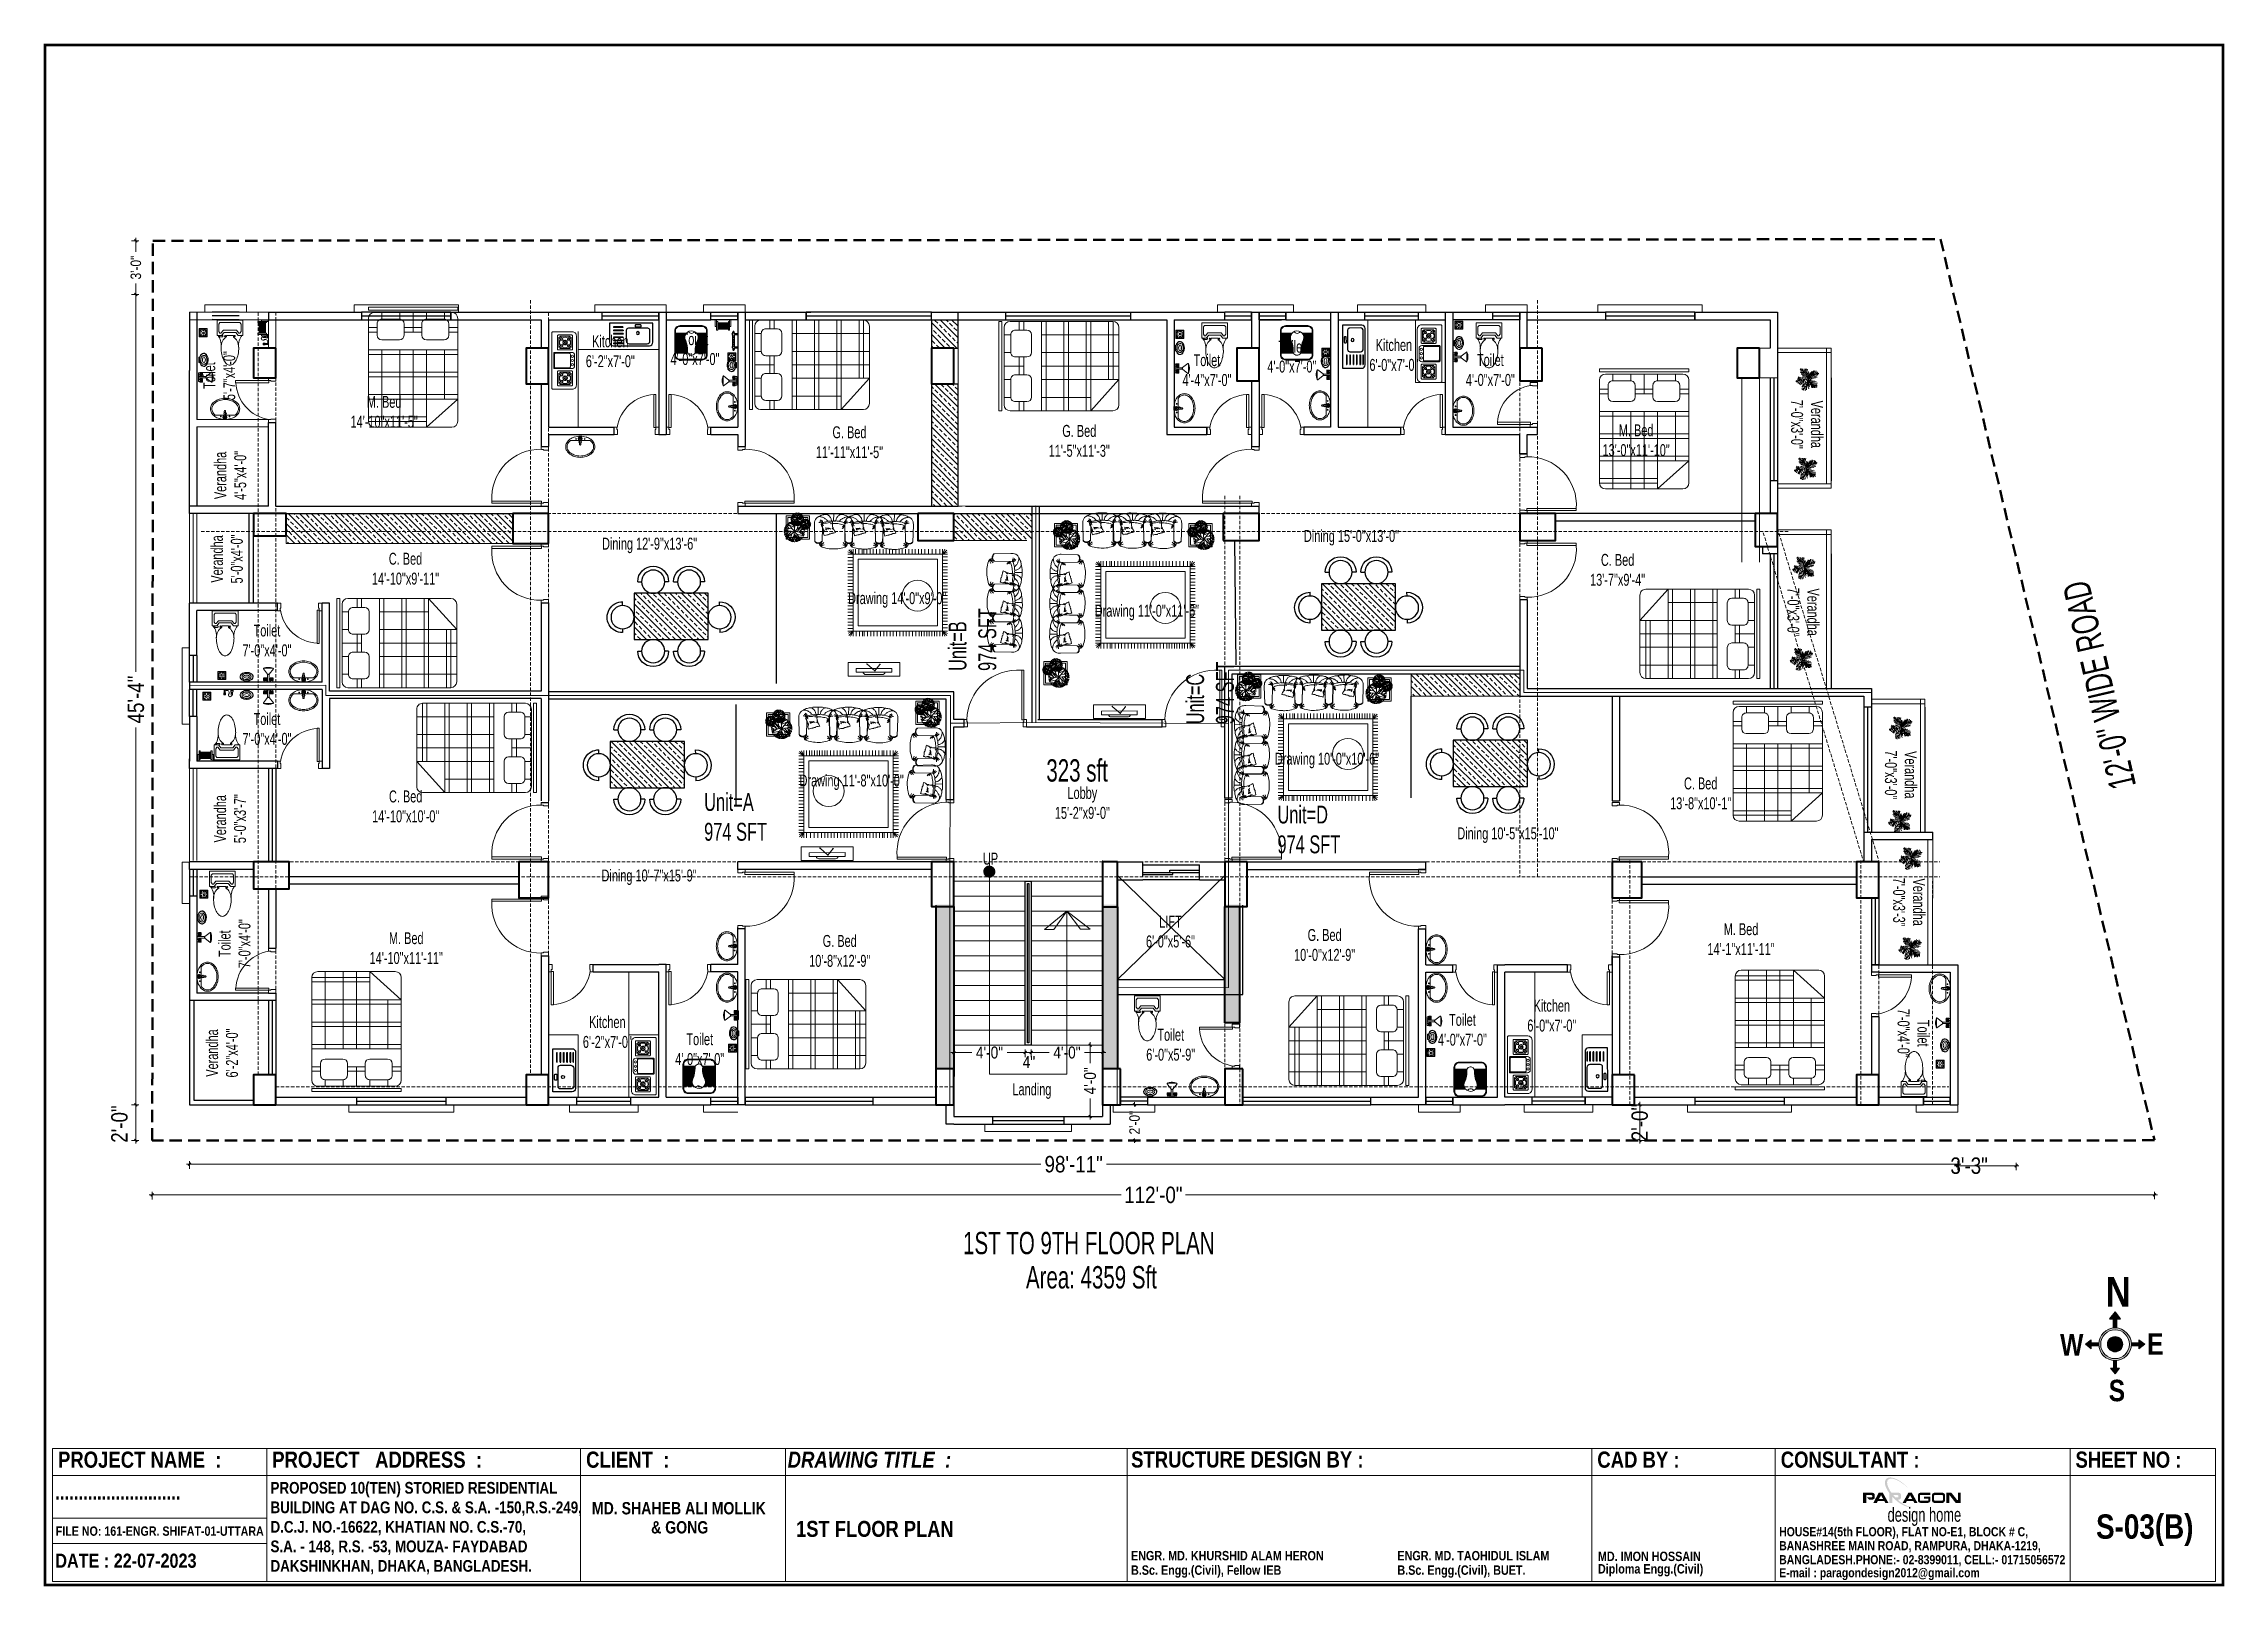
# Model space of a CAD drawing. Header units: inches. Extents: x 64086 to 138972, y -13497 to 16809.
# Drawn here: x 98401 to 99865, y -12282 to -11247 of the extents above; entities that cross this region are included whole.
import ezdxf

# ---------------------------------------------------------------- set-up
doc = ezdxf.new("R2010")
doc.units = ezdxf.units.IN
doc.header["$LTSCALE"] = 0.5
doc.header["$MEASUREMENT"] = 0
doc.header["$PDMODE"] = 2
doc.linetypes.add('DASHED', pattern=[0.75, 0.5, -0.25])
doc.layers.get('0').update_dxf_attribs({"lineweight": 13})
for name, color, linetype, lineweight in [('A-LINE', 252, 'Continuous', 15), ('A-TAXT', 250, 'Continuous', 25), ('A-TOIL', 6, 'Continuous', 15), ('AREA-F', 20, 'DASHED', 18), ('BEAM 2', 87, 'Continuous', 15), ('Boundary', 6, 'DASHED', 50), ('BOX', 253, 'Continuous', 15), ('Center Line', 252, 'Continuous', 5), ('Column', 1, 'Continuous', 40), ('DIM', 5, 'Continuous', 13), ('DIMENSION', 250, 'Continuous', 13), ('DOOR', 30, 'Continuous', 20), ('e-tv+tel', 5, 'Continuous', 25), ('eq1', 113, 'Continuous', 25), ('f2', 94, 'Continuous', 25), ('fixture', 24, 'Continuous', 13), ('fur', 42, 'Continuous', 15), ('FURNITUER', 45, 'Continuous', 15), ('FURNITUR', 212, 'Continuous', 9), ('hatch', 8, 'Continuous', 9), ('INDOOR PLANTER', 3, 'Continuous', 9), ('LOGO', 7, 'Continuous', 9), ('P-BASIN1', 6, 'Continuous', 15), ('P-COMMODE', 6, 'Continuous', 15), ('P-FLOOR-DRAIN', 4, 'Continuous', 15), ('P-SH', 6, 'Continuous', 15), ('P-SHOWER', 7, 'Continuous', 15), ('P.cap', 4, 'Continuous', 20), ('plant', 70, 'Continuous', 5), ('rail', 12, 'Continuous', 25), ('railing', 30, 'Continuous', 15), ('Raling', 35, 'Continuous', 20), ('SLAB', 242, 'Continuous', 50), ('stair', 230, 'Continuous', 20), ('TEXT', 7, 'Continuous', 13), ('Text-2', 7, 'Continuous', 18), ('TEXT-IN', 7, 'Continuous', 15), ('text-s2', 7, 'Continuous', 20), ('TITLE', 7, 'Continuous', 9), ('Tree', 94, 'Continuous', 0), ('TREE001', 94, 'Continuous', 9), ('W. LIGHT', 6, 'Continuous', 15), ('WALL', 7, 'Continuous', 30), ('WALL-0', 7, 'Continuous', 18), ('Wall_20', 253, 'Continuous', 20)]:
    doc.layers.add(name, color=color, linetype=linetype, lineweight=lineweight)
doc.layers.add('Fur.', color=7, linetype='Continuous', lineweight=5, true_color=0x3765a4)
doc.layers.add('FURNITURE', color=157, linetype='Continuous')
doc.layers.add('illustr-FURNITURE', color=34, linetype='Continuous')
doc.styles.add('1', font='ARIALN.TTF')
doc.styles.add('SIMPLEX', font='ARIALNB.TTF')
doc.styles.get("Standard").update_dxf_attribs({"font": 'ARIALNB.TTF'})
doc.styles.add('STYLE1', font='ARIALN.TTF', dxfattribs={"width": 0.8})
doc.linetypes.add('BATTING', pattern='A,0.0001,-0.1,[134,ltypeshp.shx,S=0.1,R=0,X=-0.1,Y=0],-0.2,[134,ltypeshp.shx,S=0.1,R=180,X=0.1,Y=0],-0.1', length=0.4001)
doc.linetypes.add('ZIGZAG', pattern='A,0.0001,-0.2,[131,ltypeshp.shx,S=0.2,R=0,X=-0.2,Y=0],-0.4,[131,ltypeshp.shx,S=0.2,R=180,X=0.2,Y=0],-0.2', length=0.8001)
doc.dimstyles.new('1_8', dxfattribs={"dimtxt": 5, "dimasz": 1.5, "dimexe": 0.18, "dimexo": 0.0625, "dimgap": 0.125, "dimtad": 0, "dimdec": 0, "dimzin": 3, "dimdsep": 46, "dimlunit": 4, "dimtxsty": 'STYLE1', "dimblk": 'D', "dimcen": 3, "dimse1": 1, "dimse2": 1, "dimclrt": 7, "dimadec": 0, "dimazin": 0, "dimtfac": 1, "dimtdec": 0, "dimtix": 1, "dimtmove": 0, "dimatfit": 3, "dimldrblk": 'OPEN90', "dimfxl": 1, "dimtvp": 0.75, "dimtolj": 1, "dimtzin": 0, "dimarcsym": 0})
doc.dimstyles.new('DIM-1-2', dxfattribs={"dimtxt": 8, "dimasz": 1.75, "dimexe": 3, "dimexo": 2, "dimgap": 3, "dimtad": 0, "dimdec": 0, "dimzin": 3, "dimdsep": 46, "dimlunit": 4, "dimtxsty": '1', "dimblk": 'OBLIQUE', "dimcen": 1, "dimdle": 2, "dimclrd": 256, "dimclre": 256, "dimclrt": 256, "dimadec": 0, "dimazin": 0, "dimtfac": 0.75, "dimtdec": 0, "dimtmove": 1, "dimatfit": 3, "dimldrblk": 'OBLIQUE', "dimfxl": 1, "dimtolj": 1, "dimtzin": 0, "dimlwd": -1, "dimlwe": -1, "dimarcsym": 0})
pattern_1 = [(315, (24231.406, 30849.556), (3.8890873, 3.8890873), []), (315, (24231.406, 30845.667), (3.8890873, 3.8890873), [2.75, -1.375])]
pattern_2 = [(225, (19362.28457, 30685.39488), (-0.0883883476, 0.0883883476), [])]

msp = doc.modelspace()

# ---------------------------------------------------------------- texts
at = {"layer": 'A-TAXT', "color": 1, "attachment_point": 7}
for s, insert, char_height in [('{\\fSwis721 Cn BT|b1|i0|c0|p34;N}', (99785.06, -12094.77), 20.0992), ('{\\fSwis721 Cn BT|b1|i0|c0|p34;\\C256;W}', (99754.4, -12127.55), 14.4144), ('{\\fSwis721 Cn BT|b1|i0|c0|p34;\\C256;E}', (99812.82, -12126.93), 14.4144), ('{\\fSwis721 Cn BT|b1|i0|c0|p34;\\C256;S}', (99787.02, -12158.38), 14.4144)]:
    msp.add_mtext(s, dxfattribs=dict(at, insert=insert, char_height=char_height))
at = {"layer": 'LOGO', "style": 'SIMPLEX'}
for s, height, p in [('STRUCTURE DESIGN BY :', 10.8526, (99130.77, -12202.68)), ('S-03(B)', 16.306, (99778.53, -12250.46)), ('1ST FLOOR PLAN ', 10.7163, (98905.92, -12249.21)), ('BANASHREE MAIN ROAD, RAMPURA, DHAKA-1219,', 6.1207, (99565.8, -12258.21)), ('HOUSE#14(5th FLOOR), FLAT NO-E1, BLOCK # C, ', 6.1207, (99565.8, -12248.83)), ('ENGR. MD. KHURSHID ALAM HERON', 6.3145, (99130.7, -12265)), ('ENGR. MD. TAOHIDUL ISLAM', 6.3145, (99309.52, -12265)), ('MD. IMON HOSSAIN', 6.3145, (99444.12, -12265.46)), ('Diploma Engg.(Civil)', 6.3145, (99444.12, -12273.83)), ('BANGLADESH.PHONE:- 02-8399011, CELL:- 01715056572', 6.1207, (99565.8, -12267.61)), ('B.Sc. Engg.(Civil), Fellow IEB', 6.3145, (99130.7, -12274.7)), ('B.Sc. Engg.(Civil), BUET.', 6.3145, (99309.52, -12274.7)), ('E-mail : paragondesign2012@gmail.com', 6.1207, (99565.8, -12276.36))]:
    msp.add_text(s, height=height, dxfattribs=at).set_placement(p)
at = {"layer": 'LOGO', "color": 6, "style": 'SIMPLEX'}
msp.add_text('...........................', height=9.7691, dxfattribs=at).set_placement((98408.6, -12224.16))
at = {"layer": 'LOGO', "color": 7, "style": 'STYLE1', "width": 0.8}
msp.add_text('design home', height=9.4106, dxfattribs=at).set_placement((99638.58, -12239.06))
at = {"layer": 'LOGO', "color": 3, "style": 'SIMPLEX'}
msp.add_text('FILE NO: 161-ENGR. SHIFAT-01-UTTARA', height=6.2512, dxfattribs=at).set_placement((98408.91, -12248.48))
at = {"layer": 'LOGO', "color": 1, "style": 'SIMPLEX'}
msp.add_text('DATE : 22-07-2023', height=9.4826, dxfattribs=at).set_placement((98408.61, -12269.96))
at = {"layer": 'LOGO', "attachment_point": 1, "style": 'SIMPLEX'}
for s, insert, char_height in [('PROJECT NAME  :', (98410.38, -12191.96), 10.8526), ('PROJECT   ADDRESS  :', (98554.2, -12191.96), 10.8526), ('CLIENT  :', (98764.9, -12191.96), 10.853), ('{\\fArial Narrow|b1|i1|c0|p34;DRAWING TITLE  :}', (98900.21, -12191.96), 10.8526), ('CAD BY :{\\fCentury Gothic|b0|i0|c0|p34; \\fCentury Gothic|b1|i0|c0|p34;  }', (99443.72, -12191.96), 10.8526), ('CONSULTANT :', (99566.85, -12191.96), 10.8526), ('SHEET NO :   ', (99764.73, -12191.96), 10.8526)]:
    msp.add_mtext(s, dxfattribs=dict(at, insert=insert, char_height=char_height))
at = {"layer": 'LOGO', "insert": (98553.04, -12212.37), "char_height": 7.8586, "width": 212.8043, "attachment_point": 1, "style": 'SIMPLEX'}
msp.add_mtext('PROPOSED 10(TEN) STORIED RESIDENTIAL \\PBUILDING AT {\\C7;DAG NO. C.S. & S.A. -150,R.S.-249, \\PD.C.J. NO.-16622, KHATIAN NO. C.S.-70, \\PS.A. - 148, R.S. -53, MOUZA- FAYDABAD\\PDAKSHINKHAN, DHAKA, BANGLADESH.}', dxfattribs=at)
at = {"layer": 'TEXT', "color": 3, "style": 'SIMPLEX'}
for s, height, p in [('MD. SHAHEB ALI MOLLIK', 8.2629, (98768.79, -12234.13)), ('& GONG', 8.263, (98808.55, -12246.94))]:
    msp.add_text(s, height=height, dxfattribs=at).set_placement(p)
at = {"layer": 'Text-2', "style": 'STYLE1'}
for s, insert, char_height, width, attachment_point in [('Kitchen\\P6\'-2"x7\'-0"', (98781.17, -11442.62), 8, 52.7533, 2), ('Toilet\\P4\'-0"x7\'-0"', (98837.99, -11441.17), 8, 52.7533, 2), ('Toilet\\P4\'-0"x7\'-0"', (99238.67, -11446.22), 8, 52.7533, 2), ('Kitchen\\P6\'-0"x7\'-0"', (99307.18, -11445.12), 8, 52.7533, 2), ('Toilet\\P4\'-4"x7\'-0"', (99181.68, -11455.26), 8, 52.7533, 2), ('Toilet\\P4\'-0"x7\'-0"', (99371.92, -11455.19), 8, 52.7533, 2), ('M. Bed\\P14\'-10"x11\'-5"', (98629.34, -11504.71), 8, 52.7533, 8), ('G. Bed \\P11\'-11"x11\'-5"', (98941.7, -11525.13), 8, 62.6443, 8), ('G. Bed \\P11\'-5"x11\'-3"', (99095.96, -11524.22), 8, 52.7533, 8), ('M. Bed\\P13\'-0"x11\'-10"', (99469.77, -11523.78), 8, 52.7533, 8), ('Dining 12\'-9"x13\'-6"', (98807.54, -11588.86), 8, 70.1704, 8), ('Dining 15\'-0"x13\'-0"', (99278.68, -11583.69), 8, 70.1704, 8), ('C. Bed\\P14\'-10"x9\'-11"', (98643.68, -11588.57), 8, 52.7533, 2), ('C. Bed\\P13\'-7"x9\'-4"', (99457.34, -11610.79), 8, 52.7533, 8), ('Drawing 14\'-0"x9\'-0"', (98973.76, -11625.44), 8, 70.1704, 8), ('Drawing 11\'-0"x11\'-6"', (99141.37, -11633.9), 8, 70.1704, 8), ('Toilet\\P7\'-0"x4\'-0"', (98550.68, -11636.75), 8, 52.7533, 2), ('Toilet\\P7\'-0"x4\'-0"', (98550.68, -11717.62), 8, 52.7533, 8), ('Drawing 10\'-0"x10\'-6"', (99262.26, -11733.25), 8, 70.1704, 8), ('Drawing 11\'-8"x10\'-0"', (98943.16, -11747.86), 8, 70.1704, 8), ('C. Bed\\P13\'-8"x10\'-1"', (99513.12, -11760.86), 8, 52.7533, 8), ('C. Bed\\P14\'-10"x10\'-0"', (98643.8, -11769.6), 8, 52.7533, 8), ('Unit=A\\P974 SFT', (98844.16, -11749.87), 12, 54.8719, 1), ('Lobby \\P15\'-2"x9\'-0"', (99098.05, -11767.28), 8, 52.7533, 8), ('Unit=D\\P974 SFT', (99229.01, -11758.31), 12, 54.8719, 1), ('Dining 10\'-5"x15\'-10"', (99383.71, -11783.36), 8, 70.1704, 8), ('UP', (99036.4, -11798.04), 8, 13.9266, 8), ('Dining 10\'-7"x15\'-9"', (98807.18, -11811.62), 8, 70.1704, 8), ('M. Bed\\P14\'-10"x11\'-11"', (98644.18, -11864.75), 8, 52.7533, 8), ('LIFT\\P6\'-0"x5\'-6"', (99157.18, -11853.62), 8, 52.7533, 8), ('G. Bed \\P10\'-0"x12\'-9"', (99260.68, -11862.62), 8, 52.7533, 8), ('M. Bed\\P14\'-1"x11\'-11"', (99540.2, -11858.62), 8, 52.7533, 8), ('G. Bed \\P10\'-8"x12\'-9"', (98935.17, -11866.62), 8, 52.7533, 8), ('Kitchen\\P6\'-2"x7\'-0"', (98779.18, -11899.62), 8, 52.7533, 2), ('Toilet\\P4\'-0"x7\'-0"', (99353.17, -11898.12), 8, 52.7533, 2), ('Kitchen\\P6\'-0"x7\'-0"', (99413.18, -11888.62), 8, 52.7533, 2), ('Toilet\\P4\'-0"x7\'-0"', (98841.18, -11911.12), 8, 52.7533, 2), ('Toilet \\P6\'-0"x5\'-9"', (99157.35, -11929.61), 8, 52.7533, 8), ('Landing', (99064.18, -11955.21), 8, 71.3857, 8), ('1ST TO 9TH FLOOR PLAN', (99017.98, -12044.45), 15, 315.738, 1), ('Area: 4359 Sft', (99060.18, -12067.45), 15, 163, 1)]:
    msp.add_mtext(s, dxfattribs=dict(at, insert=insert, char_height=char_height, width=width, attachment_point=attachment_point))
for s, insert, char_height, width, attachment_point, rotation in [('Toilet\\P5\'-7"x4\'-0"', (98529.42, -11469.65), 8, 52.7533, 8, 90), ('Verandha\\P7\'-0"x3\'-0"', (99573.7, -11502.34), 8, 52.7533, 8, 270), ('Verandha\\P4\'-5"x4\'-0"', (98536.86, -11536.64), 8, 52.7533, 8, 90), ('Verandha\\P5\'-0"x4\'-0"', (98534.54, -11592.74), 8, 52.7533, 8, 90), ("12'-0'' WIDE ROAD", (99787.95, -11748.85), 18, 199.0659, 1, 103.02584), ('Verandha\\P7\'-0"x3\'-0"', (99571.2, -11628.43), 8, 52.7533, 8, 270), ('Unit=B\\P974 SFT', (99008.23, -11667.91), 12, 54.8719, 1, 90), ('Unit=C\\P974 SFT', (99167.73, -11703.71), 12, 54.8719, 1, 90), ('Verandha\\P7\'-0"x3\'-0"', (99636.7, -11737.62), 8, 52.7533, 8, 270), ('Verandha\\P5\'-0"x3\'-7"', (98536.68, -11767.12), 8, 52.7533, 8, 90), ('Verandha\\P7\'-0"x3\'-3"', (99642.2, -11823.12), 8, 52.7533, 8, 270), ('Toilet\\P7\'-0"x4\'-0"', (98539.71, -11851.01), 8, 52.7533, 8, 90), ('Toilet\\P7\'-0"x4\'-0"', (99645.2, -11911.12), 8, 52.7533, 8, 270), ('Verandha\\P6\'-2"x4\'-0"', (98531.31, -11924.39), 8, 52.7533, 8, 90)]:
    msp.add_mtext(s, dxfattribs=dict(at, insert=insert, char_height=char_height, width=width, attachment_point=attachment_point, rotation=rotation))
at = {"layer": 'W. LIGHT', "insert": (99073.87, -11727.18), "char_height": 15, "width": 78.3249, "attachment_point": 1, "style": 'STYLE1'}
msp.add_mtext('323 sft', dxfattribs=at)

# ---------------------------------------------------------------- blocks, each defined once
blk = doc.blocks.new('toilet d')
at = {"layer": 'railing'}
for p, q in [((98951.7, -21113.9), (98951.7, -21091.6)), ((98951.7, -21091.6), (98953.2, -21091.6)), ((98953.2, -21091.6), (98953.2, -21113.9)), ((98925.1, -21118.6), (98925.1, -21113.6)), ((98927, -21113.6), (98925.1, -21113.6)), ((98927.4, -21118.6), (98925.1, -21118.6)), ((98927, -21113.9), (98927, -21115.3)), ((98927, -21113.9), (98927, -21115.3)), ((98927, -21115.3), (98927.4, -21115.3)), ((98927.4, -21115.3), (98927.4, -21118.6)), ((98927.4, -21115.3), (98927.4, -21118.6)), ((98953.2, -21113.9), (98951.7, -21113.9)), ((98952.7, -21115.3), (98952.7, -21118.6)), ((98952.7, -21118.6), (98952.7, -21115.3)), ((98952.7, -21115.3), (98953.2, -21115.3)), ((98955.1, -21118.6), (98952.7, -21118.6)), ((98955.1, -21113.6), (98953.2, -21113.6)), ((98953.2, -21113.9), (98953.2, -21115.3)), ((98953.2, -21115.3), (98953.2, -21113.9)), ((98955.1, -21113.6), (98955.1, -21118.6))]:
    blk.add_line(p, q, dxfattribs=at)
blk.add_arc((98953.2, -21118.2), 26.5, 93.112, 170.7406, dxfattribs=at)
blk = doc.blocks.new('door-3')
at = {"layer": 'railing'}
for p, q in [((98873.4, -21113.9), (98873.4, -21080.7)), ((98873.4, -21080.7), (98874.8, -21080.7)), ((98874.8, -21080.7), (98874.8, -21113.9)), ((98836.8, -21118.6), (98836.8, -21113.6)), ((98838.7, -21113.6), (98836.8, -21113.6)), ((98839.1, -21118.6), (98836.8, -21118.6)), ((98838.7, -21113.9), (98838.7, -21115.3)), ((98838.7, -21113.9), (98838.7, -21115.3)), ((98838.7, -21115.3), (98839.1, -21115.3)), ((98839.1, -21115.3), (98839.1, -21118.6)), ((98839.1, -21115.3), (98839.1, -21118.6)), ((98874.8, -21113.9), (98873.4, -21113.9)), ((98874.4, -21115.3), (98874.4, -21118.6)), ((98874.4, -21118.6), (98874.4, -21115.3)), ((98874.4, -21115.3), (98874.8, -21115.3)), ((98876.8, -21118.6), (98874.4, -21118.6)), ((98876.8, -21113.6), (98874.8, -21113.6)), ((98874.8, -21113.9), (98874.8, -21115.3)), ((98874.8, -21115.3), (98874.8, -21113.9)), ((98876.8, -21113.6), (98876.8, -21118.6))]:
    blk.add_line(p, q, dxfattribs=at)
blk.add_arc((98871.1, -21113.1), 32.5, 85.9343, 181.4162, dxfattribs=at)
blk = doc.blocks.new('r432tg')
at = {"layer": 'railing'}
for p, q in [((152432.9, -26923.5), (152430.5, -26923.5)), ((152430.5, -26923.5), (152430.5, -26928.5)), ((152432.4, -26928.5), (152430.5, -26928.5)), ((152432.4, -26928.3), (152432.4, -26926.8)), ((152432.4, -26928.3), (152432.4, -26926.8)), ((152432.4, -26926.8), (152432.9, -26926.8)), ((152432.9, -26926.8), (152432.9, -26923.5)), ((152432.9, -26926.8), (152432.9, -26923.5)), ((152469.2, -26928.3), (152469.2, -26961.5)), ((152470.6, -26928.3), (152469.2, -26928.3)), ((152470.1, -26926.8), (152470.1, -26923.5)), ((152472.5, -26923.5), (152470.1, -26923.5)), ((152470.1, -26923.5), (152470.1, -26926.8)), ((152470.1, -26926.8), (152470.6, -26926.8)), ((152470.6, -26928.3), (152470.6, -26926.8)), ((152470.6, -26926.8), (152470.6, -26928.3)), ((152470.6, -26961.5), (152470.6, -26928.3)), ((152472.5, -26928.5), (152470.6, -26928.5)), ((152472.5, -26928.5), (152472.5, -26923.5)), ((152469.2, -26961.5), (152470.6, -26961.5))]:
    blk.add_line(p, q, dxfattribs=at)
blk.add_arc((152466.5, -26927.4), 34.2, 181.4428, 274.4026, dxfattribs=at)
blk = doc.blocks.new('_Oblique')
at = {"color": 0, "linetype": 'ByBlock', "lineweight": -2}
blk.add_line((-0.5, -0.5), (0.5, 0.5), dxfattribs=at)
blk = doc.blocks.new('*D35')
at = {"layer": 'Defpoints', "color": 0, "ltscale": 3, "transparency": 16777216}
for p in [(98473.7, -11983.1), (99817.7, -11983), (99817.7, -12019.6)]:
    blk.add_point(p, dxfattribs=at)
at = {"layer": 'TEXT', "ltscale": 3, "transparency": 16777216}
for p, q in [((98473.7, -12017.7), (98473.7, -12022.7)), ((99817.7, -12017.6), (99817.7, -12022.6)), ((98471.7, -12019.7), (99124.1, -12019.7)), ((99819.7, -12019.6), (99167.3, -12019.7))]:
    blk.add_line(p, q, dxfattribs=at)
at = {"layer": 'TEXT', "ltscale": 3, "transparency": 16777216, "xscale": 1.75, "yscale": 1.75, "zscale": 1.75}
for p, rotation in [((98473.7, -12019.7), 180.0039345522628), ((99817.7, -12019.6), 0.003934552262808667)]:
    blk.add_blockref('_Oblique', p, dxfattribs=dict(at, rotation=rotation))
at = {"layer": 'TEXT', "ltscale": 3, "transparency": 16777216, "insert": (99145.7, -12019.7), "char_height": 11, "attachment_point": 5, "rotation": 0.0039, "style": '1'}
blk.add_mtext('\\A1;112\'-0"', dxfattribs=at)
blk = doc.blocks.new('*D36')
at = {"layer": 'Defpoints', "color": 0, "ltscale": 3, "transparency": 16777216}
for p in [(98498.7, -11415.1), (98462.7, -11959.1), (98474.7, -11959.1)]:
    blk.add_point(p, dxfattribs=at)
at = {"layer": 'TEXT', "ltscale": 3, "transparency": 16777216}
for p, q in [((98464.7, -11415.1), (98459.7, -11415.1)), ((98462.7, -11413.1), (98462.7, -11668.4)), ((98462.7, -11961.1), (98462.7, -11705.8)), ((98464.7, -11959.1), (98459.7, -11959.1))]:
    blk.add_line(p, q, dxfattribs=at)
at = {"layer": 'TEXT', "ltscale": 3, "transparency": 16777216, "xscale": 1.75, "yscale": 1.75, "zscale": 1.75}
for p, rotation in [((98462.7, -11415.1), 90), ((98462.7, -11959.1), 270)]:
    blk.add_blockref('_Oblique', p, dxfattribs=dict(at, rotation=rotation))
at = {"layer": 'TEXT', "ltscale": 3, "transparency": 16777216, "insert": (98462.7, -11687.1), "char_height": 11, "attachment_point": 5, "rotation": 90, "style": '1'}
blk.add_mtext('\\A1;45\'-4"', dxfattribs=at)
blk = doc.blocks.new('*D37')
at = {"layer": 'Defpoints', "color": 0, "ltscale": 3, "transparency": 16777216}
for p in [(98474.7, -11959.1), (98462.7, -11983.1), (98474.7, -11983.1)]:
    blk.add_point(p, dxfattribs=at)
at = {"layer": 'TEXT', "ltscale": 3, "transparency": 16777216}
for p, q in [((98464.7, -11959.1), (98459.7, -11959.1)), ((98462.7, -11957.1), (98462.7, -11985.1)), ((98464.7, -11983.1), (98459.7, -11983.1))]:
    blk.add_line(p, q, dxfattribs=at)
at = {"layer": 'TEXT', "ltscale": 3, "transparency": 16777216, "xscale": 1.75, "yscale": 1.75, "zscale": 1.75}
for p, rotation in [((98462.7, -11959.1), 90), ((98462.7, -11983.1), 270)]:
    blk.add_blockref('_Oblique', p, dxfattribs=dict(at, rotation=rotation))
at = {"layer": 'TEXT', "ltscale": 3, "transparency": 16777216, "insert": (98451.7, -11972.1), "char_height": 11, "attachment_point": 5, "rotation": 90, "style": '1'}
blk.add_mtext('\\A1;2\'-0"', dxfattribs=at)
blk = doc.blocks.new('*D38')
at = {"layer": 'Defpoints', "color": 0, "ltscale": 3, "transparency": 16777216}
for p in [(99472.2, -11959.1), (99472.2, -11983.1), (99472.2, -11983.1)]:
    blk.add_point(p, dxfattribs=at)
at = {"layer": 'TEXT', "ltscale": 3, "transparency": 16777216}
for p, q in [((99472.2, -11959.1), (99469.2, -11959.1)), ((99472.2, -11957.1), (99472.2, -11985.1)), ((99472.2, -11983.1), (99475.2, -11983.1))]:
    blk.add_line(p, q, dxfattribs=at)
at = {"layer": 'TEXT', "ltscale": 3, "transparency": 16777216, "xscale": 1.75, "yscale": 1.75, "zscale": 1.75}
for p, rotation in [((99472.2, -11959.1), 90), ((99472.2, -11983.1), 270)]:
    blk.add_blockref('_Oblique', p, dxfattribs=dict(at, rotation=rotation))
at = {"layer": 'TEXT', "ltscale": 3, "transparency": 16777216, "insert": (99472.2, -11971.1), "char_height": 11, "attachment_point": 5, "rotation": 90, "style": '1'}
blk.add_mtext('\\A1;2\'-0"', dxfattribs=at)
blk = doc.blocks.new('*D39')
at = {"layer": 'Defpoints', "color": 0, "ltscale": 3, "transparency": 16777216}
for p in [(99685.7, -11959.1), (98498.7, -11966.1), (99685.7, -11999.1)]:
    blk.add_point(p, dxfattribs=at)
at = {"layer": 'TEXT', "ltscale": 3, "transparency": 16777216}
for p, q in [((98496.7, -11999.1), (99070.2, -11999.1)), ((98498.7, -11997.1), (98498.7, -12002.1)), ((99687.7, -11999.1), (99114.2, -11999.1)), ((99685.7, -11997.1), (99685.7, -12002.1))]:
    blk.add_line(p, q, dxfattribs=at)
at = {"layer": 'TEXT', "ltscale": 3, "transparency": 16777216, "xscale": 1.75, "yscale": 1.75, "zscale": 1.75, "rotation": 180}
blk.add_blockref('_Oblique', (98498.7, -11999.1), dxfattribs=at)
at = {"layer": 'TEXT', "ltscale": 3, "transparency": 16777216, "xscale": 1.75, "yscale": 1.75, "zscale": 1.75}
blk.add_blockref('_Oblique', (99685.7, -11999.1), dxfattribs=at)
at = {"layer": 'TEXT', "ltscale": 3, "transparency": 16777216, "insert": (99092.2, -11999.1), "char_height": 11, "attachment_point": 5, "style": '1'}
blk.add_mtext('\\A1;98\'-11"', dxfattribs=at)
blk = doc.blocks.new('*D40')
at = {"layer": 'Defpoints', "color": 0, "ltscale": 3, "transparency": 16777216}
for p in [(99685.7, -11959.1), (99724.8, -11983), (99685.7, -12000.1)]:
    blk.add_point(p, dxfattribs=at)
at = {"layer": 'TEXT', "ltscale": 3, "transparency": 16777216}
for p, q in [((99685.7, -12000.1), (99683.9, -12000.1)), ((99685.7, -11998.1), (99685.7, -12003.1)), ((99724.8, -12000.1), (99685.7, -12000.1)), ((99724.8, -11998.1), (99724.8, -12003.1)), ((99724.8, -12000.1), (99726.6, -12000.1))]:
    blk.add_line(p, q, dxfattribs=at)
at = {"layer": 'TEXT', "ltscale": 3, "transparency": 16777216, "xscale": 1.75, "yscale": 1.75, "zscale": 1.75}
blk.add_blockref('_Oblique', (99685.7, -12000.1), dxfattribs=at)
at = {"layer": 'TEXT', "ltscale": 3, "transparency": 16777216, "xscale": 1.75, "yscale": 1.75, "zscale": 1.75, "rotation": 180}
blk.add_blockref('_Oblique', (99724.8, -12000.1), dxfattribs=at)
at = {"layer": 'TEXT', "ltscale": 3, "transparency": 16777216, "insert": (99693.3, -12000.1), "char_height": 11, "attachment_point": 5, "style": '1'}
blk.add_mtext('\\A1;3\'-3"', dxfattribs=at)
blk = doc.blocks.new('*D41')
at = {"layer": 'Defpoints', "color": 0, "ltscale": 3, "transparency": 16777216}
for p in [(99158.6, -11959.1), (99133.1, -11983.1), (99158.6, -11983.1)]:
    blk.add_point(p, dxfattribs=at)
at = {"layer": 'TEXT-IN', "ltscale": 3, "transparency": 16777216}
for p, q in [((99135.1, -11959.1), (99130.1, -11959.1)), ((99133.1, -11959.1), (99133.1, -11957.4)), ((99133.1, -11959.1), (99133.1, -11960.4)), ((99135.1, -11983.1), (99130.1, -11983.1)), ((99133.1, -11983.1), (99133.1, -11981.8)), ((99133.1, -11983.1), (99133.1, -11984.8))]:
    blk.add_line(p, q, dxfattribs=at)
at = {"layer": 'TEXT-IN', "ltscale": 3, "transparency": 16777216, "xscale": 1.75, "yscale": 1.75, "zscale": 1.75}
for p, rotation in [((99133.1, -11959.1), 270), ((99133.1, -11983.1), 90)]:
    blk.add_blockref('_Oblique', p, dxfattribs=dict(at, rotation=rotation))
at = {"layer": 'TEXT-IN', "ltscale": 3, "transparency": 16777216, "insert": (99133.1, -11971.1), "char_height": 7, "attachment_point": 5, "rotation": 90, "style": '1'}
blk.add_mtext('\\A1;2\'-0"', dxfattribs=at)
blk = doc.blocks.new('*D42')
at = {"layer": 'Defpoints', "color": 0, "ltscale": 3, "transparency": 16777216}
for p in [(98475.1, -11379.1), (98462.7, -11415.1), (98498.7, -11415.1)]:
    blk.add_point(p, dxfattribs=at)
at = {"layer": 'TEXT-IN', "ltscale": 3, "transparency": 16777216}
for p, q in [((98464.7, -11379.1), (98459.7, -11379.1)), ((98462.7, -11377.1), (98462.7, -11386.5)), ((98464.7, -11415.1), (98459.7, -11415.1)), ((98462.7, -11417.1), (98462.7, -11407.7))]:
    blk.add_line(p, q, dxfattribs=at)
at = {"layer": 'TEXT-IN', "ltscale": 3, "transparency": 16777216, "xscale": 1.75, "yscale": 1.75, "zscale": 1.75}
for p, rotation in [((98462.7, -11379.1), 90), ((98462.7, -11415.1), 270)]:
    blk.add_blockref('_Oblique', p, dxfattribs=dict(at, rotation=rotation))
at = {"layer": 'TEXT-IN', "ltscale": 3, "transparency": 16777216, "insert": (98462.7, -11397.1), "char_height": 7, "attachment_point": 5, "rotation": 90, "style": '1'}
blk.add_mtext('\\A1;3\'-0"', dxfattribs=at)
blk = doc.blocks.new('A$C3B0820DD')
at = {"layer": 'A-TOIL'}
for p, q in [((0, 26.5), (0, 17.6)), ((0, 26.5), (15.1, 26.5)), ((15.1, 26.5), (15.1, 17.6)), ((0, 17.6), (2.7, 17.6)), ((1, 24.3), (1.7, 25.1)), ((1, 24.3), (1, 19.9)), ((1.7, 19), (1, 19.9)), ((1.4, 17.6), (1.4, 16.8)), ((1.4, 16.8), (3.1, 16.8)), ((1.7, 25.1), (13.4, 25.1)), ((1.7, 19), (2.3, 19)), ((3.7, 20.7), (2.3, 19)), ((4.1, 19.4), (2.7, 17.6)), ((3.1, 17.6), (2.7, 17.6)), ((3.7, 20.7), (11.4, 20.7)), ((4.1, 19.4), (11, 19.4)), ((5.5, 17.6), (5.5, 16.7)), ((9.6, 17.6), (5.5, 17.6)), ((9.6, 17.6), (9.6, 16.7)), ((11, 19.4), (12.4, 17.6)), ((11.4, 20.7), (12.8, 19)), ((15.1, 17.6), (12.4, 17.6)), ((13.4, 19), (12.8, 19)), ((13.4, 25.1), (14.1, 24.3)), ((14.1, 19.9), (13.4, 19)), ((14.1, 24.3), (14.1, 19.9))]:
    blk.add_line(p, q, dxfattribs=at)
for centre, major_axis, start_param, end_param in [((-3.7, 11.7), (0, 7.94), 4.576272, 5.566047), ((7.5, 10.6), (0, 6.62), 0.411517, 1.570796), ((3.1, 17.2), (0, 0.441), 3.141593, 6.283185), ((4.8, 17.2), (0, 0.441), 4.712389, 10.995574), ((7.5, 10.6), (0, 6.62), -1.570796, -0.411517), ((10.3, 17.2), (0, 0.441), 4.712389, 10.995574), ((18.8, 11.7), (0, 7.94), 0.717138, 1.706913), ((15.5, 10.6), (0, 16.9), 1.570797, 1.824118), ((11.6, 9.3), (0, 11.7), 1.824118, 2.129396), ((9.1, 7.3), (0, 7.88), 2.129396, 2.556312), ((7.5, 4.3), (0, 4.25), 2.556313, 3.141592), ((7.5, 4.3), (0, 4.25), 3.141593, 3.726873), ((6, 7.3), (0, 7.88), 3.726874, 4.153789), ((3.5, 9.3), (0, 11.7), 4.153789, 4.459067), ((-0.4, 10.6), (0, 16.9), 4.459068, 4.712388)]:
    blk.add_ellipse(centre, major_axis=major_axis, ratio=0.777778, start_param=start_param, end_param=end_param, dxfattribs=at)
blk = doc.blocks.new('A$C02AD739B')
at = {"layer": 'fur'}
for p, q in [((0, 21.4), (0.1, 22.3)), ((0.1, 22.3), (0, 21.4)), ((0, 20.4), (0, 21.4)), ((0, 20.4), (0, 21.4)), ((0.6, 5.9), (0, 20.4)), ((0, 20.4), (0.6, 5.9)), ((0.1, 22.3), (0.3, 23.5)), ((0.1, 22.3), (0.3, 23.5)), ((0.3, 23.5), (0.8, 24.6)), ((0.3, 23.5), (0.8, 24.6)), ((0.8, 24.6), (1.4, 25.7)), ((0.8, 24.6), (1.4, 25.7)), ((1.4, 25.7), (2.2, 26.4)), ((1.4, 25.7), (2.2, 26.4)), ((2.2, 26.4), (3.7, 27.3)), ((2.2, 26.4), (3.7, 27.3)), ((3.7, 27.3), (4.5, 27.7)), ((3.7, 27.3), (4.5, 27.7)), ((3.7, 27.3), (4.4, 27.2)), ((3.7, 22.3), (4.1, 22.3)), ((4.1, 22.3), (4.5, 22.3)), ((4.4, 27.2), (5, 27.2)), ((4.5, 27.7), (5.3, 28.1)), ((4.5, 27.7), (5.3, 28.1)), ((4.5, 23.6), (5, 23.4)), ((4.5, 22.3), (5, 22.2)), ((5, 27.2), (5.6, 27.1)), ((5, 23.4), (5.5, 23.1)), ((5, 22.2), (5.4, 22.1)), ((5.2, 24.6), (5.5, 24.4)), ((5.3, 28.1), (6.1, 28.5)), ((5.3, 28.1), (6.1, 28.5)), ((5.4, 22.1), (5.8, 21.9)), ((5.5, 24.4), (5.9, 24.2)), ((5.5, 23.1), (5.9, 22.8)), ((5.6, 27.1), (6.2, 26.9)), ((5.8, 21.9), (6.2, 21.7)), ((5.9, 24.2), (6.2, 24)), ((5.9, 22.8), (6.3, 22.4)), ((6.1, 28.5), (6.9, 28.8)), ((6.1, 28.5), (6.9, 28.8)), ((6.2, 26.9), (6.9, 26.8)), ((6.2, 24), (6.4, 23.7)), ((6.2, 21.7), (6.6, 21.5)), ((6.3, 22.4), (6.6, 22)), ((6.4, 23.7), (6.7, 23.4)), ((6.7, 23.4), (6.9, 23.1)), ((6.9, 21.4), (6.8, 6)), ((6.9, 28.8), (7.7, 29)), ((6.9, 28.8), (7.7, 29)), ((6.9, 26.8), (7.4, 26.5)), ((6.9, 23.1), (7, 22.7)), ((6.9, 21.4), (7.1, 21.8)), ((7, 22.7), (7.1, 22.4)), ((7.1, 21.8), (7.3, 22.1)), ((7.2, 19.9), (8.3, 20.4)), ((7.2, 19.7), (8.1, 17.3)), ((7.3, 22.1), (7.6, 22.4)), ((7.4, 26.5), (8, 26.3)), ((7.6, 22.4), (8.4, 22.7)), ((7.7, 29), (8.6, 29.2)), ((7.7, 29), (8.6, 29.2)), ((7.7, 19.8), (8.9, 18.7)), ((7.9, 19), (9.2, 17)), ((8, 26.3), (8.6, 26)), ((8.3, 20.4), (9.4, 20.8)), ((8.4, 22.7), (9.7, 23.1)), ((8.6, 29.2), (9.5, 29.3)), ((8.6, 29.2), (9.5, 29.3)), ((8.6, 26), (9.1, 25.7)), ((9.1, 25.7), (9.6, 25.3)), ((9.4, 20.8), (10.5, 21.1)), ((9.5, 29.3), (10.3, 29.4)), ((9.5, 29.3), (10.4, 29.4)), ((9.6, 25.3), (10.1, 24.9)), ((9.7, 23.1), (11, 23.4)), ((10.1, 24.9), (10.6, 24.4)), ((10.3, 29.4), (10.3, 29.4)), ((10.3, 29.4), (10.4, 29.4)), ((10.3, 29.4), (10.4, 29.4)), ((10.3, 29.4), (10.9, 29.1)), ((10.4, 29.4), (11, 29.5)), ((10.4, 29.4), (11, 29.5)), ((10.5, 21.1), (11.6, 21.3)), ((10.6, 24.4), (11, 24)), ((10.9, 29.1), (11.4, 28.8)), ((11, 29.5), (11.8, 29.7)), ((11, 29.5), (11.8, 29.7)), ((11, 24), (11.4, 23.5)), ((11, 23.4), (11.4, 23.5)), ((11.4, 28.8), (11.9, 28.5)), ((12.4, 23.5), (11.4, 23.5)), ((11.6, 21.3), (12.8, 21.6)), ((11.8, 29.7), (12.5, 29.9)), ((11.8, 29.7), (12.5, 29.9)), ((11.9, 28.5), (12.3, 28.1)), ((12.3, 28.1), (12.8, 27.7)), ((13.4, 23.6), (12.4, 23.5)), ((12.5, 29.9), (13.2, 30)), ((12.5, 29.9), (13.2, 30)), ((12.8, 27.7), (13.1, 27.2)), ((12.8, 21.6), (14, 21.7)), ((13.1, 27.2), (13.5, 26.7)), ((13.2, 30), (14, 30)), ((13.2, 30), (14, 30)), ((14.4, 23.9), (13.4, 23.6)), ((13.5, 26.7), (13.8, 26.2)), ((13.8, 26.2), (14, 25.7)), ((14, 30), (14.7, 30)), ((14, 30), (14.7, 30)), ((14, 25.7), (14.2, 25.1)), ((14, 21.7), (15.2, 21.8)), ((14.2, 25.1), (14.3, 24.5)), ((14.3, 24.5), (14.4, 23.9)), ((14.4, 23.9), (14.3, 23.9)), ((14.3, 23.9), (14.4, 23.9)), ((14.7, 23.8), (14.3, 23.9)), ((14.3, 23.9), (14.4, 23.9)), ((14.4, 23.9), (14.4, 23.9)), ((14.7, 30), (15.5, 30)), ((14.7, 30), (15.5, 30)), ((15.1, 23.7), (14.7, 23.8)), ((15.5, 23.7), (15.1, 23.7)), ((15.2, 21.8), (16.3, 21.8)), ((15.5, 30), (16.2, 30)), ((15.5, 30), (16.2, 30)), ((15.9, 23.8), (15.5, 23.7)), ((15.9, 23.8), (16.3, 23.8)), ((16.2, 30), (16.9, 30)), ((16.9, 30), (16.2, 30)), ((16.3, 23.8), (16.2, 30)), ((16.7, 23.8), (16.3, 23.8)), ((17.3, 21.8), (16.3, 21.8)), ((16.7, 23.8), (17.1, 23.7)), ((16.9, 30), (17.7, 30.1)), ((17.7, 30.1), (16.9, 30)), ((16.9, 18.3), (17.2, 19.1)), ((17.1, 23.7), (17.5, 23.7)), ((17.1, 21.3), (17.4, 22.2)), ((17.3, 20.9), (17.1, 21.3)), ((17.2, 19.1), (17.3, 20.9)), ((17.4, 22.2), (17.4, 23.4)), ((17.4, 23.4), (18.6, 22.8)), ((17.5, 23.7), (17.9, 23.8)), ((17.7, 21.8), (17.5, 21)), ((17.7, 30.1), (18.4, 30.1)), ((18.4, 30.1), (17.7, 30.1)), ((17.9, 23.8), (18.3, 24)), ((18.4, 25.1), (18.2, 24.6)), ((18.2, 24.6), (18.2, 24)), ((18.2, 24), (19.2, 23.7)), ((18.3, 24), (18.2, 24)), ((18.2, 22.1), (19.1, 21.5)), ((18.4, 30.1), (19.2, 30.1)), ((19.2, 30.1), (18.4, 30.1)), ((18.5, 25.7), (18.4, 25.1)), ((18.7, 26.3), (18.5, 25.7)), ((18.6, 22.8), (19, 22.7)), ((19, 26.8), (18.7, 26.3)), ((19.4, 27.3), (19, 26.8)), ((19, 22.7), (19.9, 22.6)), ((19.2, 30.1), (19.9, 30)), ((19.9, 30), (19.2, 30.1)), ((19.2, 23.7), (20.2, 23.6)), ((19.7, 27.8), (19.4, 27.3)), ((20.1, 28.2), (19.7, 27.8)), ((19.9, 30), (20.6, 29.9)), ((20.6, 29.9), (19.9, 30)), ((19.9, 22.6), (21, 22.2)), ((20.6, 28.6), (20.1, 28.2)), ((20.2, 23.6), (21.2, 23.6)), ((20.6, 29.9), (21.4, 29.7)), ((21.4, 29.7), (20.6, 29.9)), ((21.1, 29), (20.6, 28.6)), ((21, 22.2), (22.3, 22)), ((21.6, 29.3), (21.1, 29)), ((21.6, 24.1), (21.2, 23.6)), ((21.7, 23.5), (21.2, 23.6)), ((21.4, 29.7), (22.1, 29.5)), ((22.1, 29.5), (21.4, 29.7)), ((22.1, 29.5), (21.6, 29.3)), ((22, 24.6), (21.6, 24.1)), ((23, 23.2), (21.7, 23.5)), ((22.5, 25), (22, 24.6)), ((22.1, 29.5), (23, 29.5)), ((23, 29.5), (22.1, 29.5)), ((22.1, 29.5), (22.1, 29.5)), ((22.1, 29.5), (22.1, 29.5)), ((22.1, 29.5), (22.1, 29.5)), ((22.3, 22), (23.9, 22)), ((22.9, 25.4), (22.5, 25)), ((23.4, 25.8), (22.9, 25.4)), ((23, 29.5), (23.8, 29.4)), ((23.8, 29.4), (23, 29.5)), ((24.3, 22.9), (23, 23.2)), ((24, 26.2), (23.4, 25.8)), ((23.6, 22.1), (23.6, 22.1)), ((23.8, 29.4), (24.7, 29.2)), ((24.7, 29.2), (23.8, 29.4)), ((23.9, 22), (25.1, 21.5)), ((24.5, 26.5), (24, 26.2)), ((25.1, 22.6), (24.3, 22.9)), ((25.1, 26.8), (24.5, 26.5)), ((24.7, 29.2), (25.6, 29)), ((25.6, 29), (24.7, 29.2)), ((25.9, 20.3), (24.7, 20)), ((25.7, 27), (25.1, 26.8)), ((25.4, 22.3), (25.1, 22.6)), ((25.1, 21.5), (25.4, 21)), ((25.9, 18.7), (25.3, 17.6)), ((25.6, 22), (25.4, 22.3)), ((25.4, 21), (25.6, 20.9)), ((25.6, 23), (25.5, 22.6)), ((25.6, 29), (26.4, 28.8)), ((26.4, 28.8), (25.6, 29)), ((25.8, 23.4), (25.6, 23)), ((25.8, 21.6), (25.6, 22)), ((25.6, 20.9), (26.6, 21.2)), ((26.3, 27.2), (25.7, 27)), ((26, 23.7), (25.8, 23.4)), ((25.8, 21.6), (25.8, 20.9)), ((26.5, 20.5), (25.9, 19.1)), ((26.6, 19.7), (25.9, 18.7)), ((25.9, 18.7), (26.3, 6.3)), ((26.2, 24), (26, 23.7)), ((26.4, 22.7), (26.1, 22.3)), ((26.5, 22), (26.1, 21.8)), ((26.4, 24.3), (26.2, 24)), ((26.9, 27.4), (26.3, 27.2)), ((26.4, 28.8), (27.2, 28.5)), ((27.2, 28.5), (26.4, 28.8)), ((26.8, 24.5), (26.4, 24.3)), ((26.7, 23.1), (26.4, 22.7)), ((26.9, 22.2), (26.5, 22)), ((26.6, 21.2), (27, 20.9)), ((27, 20.9), (26.6, 19.7)), ((27.2, 23.5), (26.7, 23.1)), ((27.1, 24.7), (26.8, 24.5)), ((27.5, 27.5), (26.9, 27.4)), ((27.3, 22.4), (26.9, 22.2)), ((27.4, 24.9), (27.1, 24.7)), ((27.2, 28.5), (28.1, 28.1)), ((28.1, 28.1), (27.2, 28.5)), ((27.7, 23.7), (27.2, 23.5)), ((27.7, 22.5), (27.3, 22.4)), ((28.2, 27.6), (27.5, 27.5)), ((28.2, 23.9), (27.7, 23.7)), ((28.1, 22.6), (27.7, 22.5)), ((28.1, 28.1), (28.8, 27.6)), ((28.8, 27.6), (28.1, 28.1)), ((28.6, 22.7), (28.1, 22.6)), ((28.8, 27.6), (28.2, 27.6)), ((29, 22.7), (28.6, 22.7)), ((28.8, 27.6), (30.3, 26.8)), ((30.3, 26.8), (28.8, 27.6)), ((30.3, 26.8), (31.1, 26.1)), ((31.1, 26.1), (30.3, 26.8)), ((31.1, 26.1), (31.8, 25.1)), ((31.8, 25.1), (31.1, 26.1)), ((31.8, 25.1), (32.3, 24)), ((32.3, 24), (31.8, 25.1)), ((32.3, 24), (32.6, 22.8)), ((32.6, 22.8), (32.3, 24)), ((32.7, 20.9), (32.5, 6.4)), ((32.7, 20.9), (32.5, 6.4)), ((32.6, 22.8), (32.7, 21.9)), ((32.6, 22.8), (32.7, 21.9)), ((32.7, 21.9), (32.7, 20.9)), ((32.7, 20.9), (32.7, 21.9)), ((0.9, 6), (0.6, 6.4)), ((0.9, 5.5), (0.6, 5.9)), ((0.9, 5.5), (0.6, 5.9)), ((1.2, 5.7), (0.9, 6)), ((1.3, 5.2), (0.9, 5.5)), ((1.3, 5.2), (0.9, 5.5)), ((1.6, 5.4), (1.2, 5.7)), ((1.7, 4.9), (1.3, 5.2)), ((1.7, 4.9), (1.3, 5.2)), ((2.1, 5.2), (1.6, 5.4)), ((2.2, 4.7), (1.7, 4.9)), ((2.2, 4.7), (1.7, 4.9)), ((2.5, 5), (2.1, 5.2)), ((2.7, 4.5), (2.2, 4.7)), ((2.7, 4.5), (2.2, 4.7)), ((3, 4.9), (2.5, 5)), ((3.2, 4.5), (2.7, 4.5)), ((3.2, 4.5), (2.7, 4.5)), ((3.4, 4.9), (3, 4.9)), ((3.7, 4.5), (3.2, 4.5)), ((3.7, 4.5), (3.2, 4.5)), ((3.9, 4.9), (3.4, 4.9)), ((4.2, 4.5), (3.7, 4.5)), ((4.2, 4.5), (3.7, 4.5)), ((4.4, 4.9), (3.9, 4.9)), ((4.7, 4.6), (4.2, 4.5)), ((4.7, 4.6), (4.2, 4.5)), ((4.9, 5.1), (4.4, 4.9)), ((5.2, 4.8), (4.7, 4.6)), ((4.7, 4.2), (4.7, 4.6)), ((4.7, 4.2), (4.7, 4.6)), ((4.8, 3.7), (4.7, 4.2)), ((4.8, 3.7), (4.7, 4.2)), ((5, 3.3), (4.8, 3.7)), ((5, 3.3), (4.8, 3.7)), ((5.4, 5.3), (4.9, 5.1)), ((5.1, 2.9), (5, 3.3)), ((5.1, 2.9), (5, 3.3)), ((5.4, 2.6), (5.1, 2.9)), ((5.4, 2.6), (5.1, 2.9)), ((5.7, 5), (5.2, 4.8)), ((5.8, 5.5), (5.4, 5.3)), ((5.6, 2.2), (5.4, 2.6)), ((5.6, 2.2), (5.4, 2.6)), ((5.6, 3.4), (6.5, 4.8)), ((6, 1.9), (5.6, 2.2)), ((6, 1.9), (5.6, 2.2)), ((6.1, 5.3), (5.7, 5)), ((6.2, 5.8), (5.8, 5.5)), ((6, 2.7), (8.3, 5.3)), ((6.3, 1.7), (6, 1.9)), ((6.3, 1.7), (6, 1.9)), ((6.4, 5.6), (6.1, 5.3)), ((6.5, 6.1), (6.2, 5.8)), ((6.7, 1.5), (6.3, 1.7)), ((6.7, 1.5), (6.3, 1.7)), ((6.8, 6), (6.4, 5.6)), ((6.8, 6.5), (6.5, 6.1)), ((8.7, 3.4), (6.5, 2.3)), ((7.2, 1.4), (6.7, 1.5)), ((7.2, 1.4), (6.7, 1.5)), ((8.6, 0.9), (7.2, 1.4)), ((8.6, 0.9), (7.2, 1.4)), ((10.1, 0.6), (8.6, 0.9)), ((10.1, 0.6), (8.6, 0.9)), ((11.5, 0.3), (10.1, 0.6)), ((11.5, 0.3), (10.1, 0.6)), ((13, 0.1), (11.5, 0.3)), ((13, 0.1), (11.5, 0.3)), ((14.5, 0), (13, 0.1)), ((14.5, 0), (13, 0.1)), ((16, 0), (14.5, 0)), ((16, 0), (14.5, 0)), ((15.4, 15), (14.9, 13.9)), ((14.9, 13.9), (15.7, 13.7)), ((14.9, 13.9), (14.9, 13.9)), ((15.7, 15.5), (15.4, 15)), ((15.9, 15.9), (15.7, 15.5)), ((15.7, 13.7), (16.3, 13.5)), ((16.3, 16.5), (15.9, 15.9)), ((16.6, 0), (16, 0)), ((16, 0), (16.6, 0)), ((16.3, 16.5), (16.6, 17.2)), ((17.4, 17.1), (16.3, 16.5)), ((16.3, 13.5), (16.6, 13.6)), ((16.6, 17.2), (16.7, 18.1)), ((16.6, 17.2), (17, 17.4)), ((16.6, 13.6), (17.1, 13.4)), ((17.3, 0), (16.6, 0)), ((17.3, 0), (16.6, 0)), ((16.7, 18.1), (16.9, 18.3)), ((17, 18.5), (17.1, 18.6)), ((17, 17.4), (17.5, 17.8)), ((17.1, 13.4), (17.5, 13.5)), ((18.8, 0.1), (17.3, 0)), ((17.3, 0), (18.8, 0.1)), ((17.6, 17.4), (17.4, 17.1)), ((17.5, 13.5), (18, 13.2)), ((18, 13.2), (18.3, 13.2)), ((18.3, 13.2), (18.7, 12.8)), ((18.7, 12.8), (19.7, 12.8)), ((19.7, 17.3), (18.8, 16.9)), ((20.3, 0.2), (18.8, 0.1)), ((18.8, 0.1), (20.3, 0.2)), ((20.2, 17.7), (19.7, 17.3)), ((19.7, 17.3), (20.8, 16.9)), ((19.7, 12.8), (19.7, 12.8)), ((19.7, 12.8), (20.4, 12.4)), ((21.4, 17.6), (20.2, 17.7)), ((21.8, 0.5), (20.3, 0.2)), ((20.3, 0.2), (21.8, 0.5)), ((20.4, 12.4), (20.6, 12.4)), ((20.6, 12.4), (20.9, 12.1)), ((20.8, 16.9), (21.7, 17.1)), ((20.9, 12.1), (21.8, 12.1)), ((23.5, 17.9), (21.4, 17.6)), ((21.7, 17.1), (22.7, 16.9)), ((21.8, 12.1), (22.7, 11.9)), ((23.2, 0.8), (21.8, 0.5)), ((21.8, 0.5), (23.2, 0.8)), ((23.1, 16.5), (22.3, 16.1)), ((23.3, 16.9), (22.4, 17.2)), ((22.7, 16.9), (23, 16.8)), ((22.7, 11.9), (22.9, 11.9)), ((22.9, 11.9), (24.5, 11.4)), ((24.7, 1.2), (23.2, 0.8)), ((23.2, 0.8), (24.7, 1.2)), ((24.5, 15.3), (24.3, 15.9)), ((24.6, 14.7), (24.5, 15.3)), ((24.5, 11.4), (24.7, 12.1)), ((24.5, 3.6), (26.8, 2.6)), ((24.9, 14.2), (24.6, 14.7)), ((24.9, 16.3), (24.7, 16.6)), ((24.7, 12.3), (25.1, 13.3)), ((24.7, 12.1), (24.7, 12.3)), ((26.1, 1.6), (24.7, 1.2)), ((24.7, 1.2), (26.1, 1.6)), ((24.9, 15.7), (24.9, 16.3)), ((25.4, 16.2), (24.9, 15.7)), ((24.9, 14.9), (24.9, 15.7)), ((24.9, 14.2), (24.9, 14.9)), ((25.1, 13.3), (24.9, 14.2)), ((27.3, 3), (24.9, 5.5)), ((25.3, 17.6), (25.5, 16.7)), ((25.5, 16.7), (25.4, 16.2)), ((26.6, 1.8), (26.1, 1.6)), ((26.1, 1.6), (26.6, 1.8)), ((26.3, 6.8), (26.7, 6.4)), ((26.3, 6.3), (26.7, 5.9)), ((26.9, 2), (26.6, 1.8)), ((26.6, 1.8), (26.9, 2)), ((26.7, 6.4), (27, 6.1)), ((26.7, 5.9), (27.1, 5.6)), ((27.6, 3.7), (26.7, 5.1)), ((27.3, 2.2), (26.9, 2)), ((26.9, 2), (27.3, 2.2)), ((27, 6.1), (27.4, 5.8)), ((27.1, 5.6), (27.5, 5.3)), ((27.6, 2.6), (27.3, 2.2)), ((27.3, 2.2), (27.6, 2.6)), ((27.4, 5.8), (27.8, 5.6)), ((27.5, 5.3), (28, 5.1)), ((27.9, 2.9), (27.6, 2.6)), ((27.6, 2.6), (27.9, 2.9)), ((27.8, 5.6), (28.3, 5.4)), ((28.1, 3.2), (27.9, 2.9)), ((27.9, 2.9), (28.1, 3.2)), ((28, 5.1), (28.5, 5)), ((28.3, 3.7), (28.1, 3.2)), ((28.1, 3.2), (28.3, 3.7)), ((28.3, 5.4), (28.7, 5.3)), ((28.4, 4.1), (28.3, 3.7)), ((28.3, 3.7), (28.4, 4.1)), ((28.5, 4.5), (28.4, 4.1)), ((28.4, 4.1), (28.5, 4.5)), ((28.5, 4.5), (28.5, 5)), ((28.5, 5), (29, 4.9)), ((29, 4.9), (28.5, 4.9)), ((28.5, 4.9), (28.5, 4.5)), ((28.7, 5.3), (29.2, 5.2)), ((29.5, 4.8), (29, 4.9)), ((29, 4.9), (29.5, 4.8)), ((29.2, 5.2), (29.7, 5.3)), ((30, 4.9), (29.5, 4.8)), ((29.5, 4.8), (30, 4.9)), ((29.7, 5.3), (30.2, 5.3)), ((30.5, 4.9), (30, 4.9)), ((30, 4.9), (30.5, 4.9)), ((30.2, 5.3), (30.6, 5.4)), ((31, 5.1), (30.5, 4.9)), ((30.5, 4.9), (31, 5.1)), ((30.6, 5.4), (31.1, 5.6)), ((31.4, 5.4), (31, 5.1)), ((31, 5.1), (31.4, 5.4)), ((31.1, 5.6), (31.5, 5.9)), ((31.9, 5.6), (31.4, 5.4)), ((31.4, 5.4), (31.9, 5.6)), ((31.5, 5.9), (31.9, 6.1)), ((31.9, 6.1), (32.3, 6.5)), ((32.2, 6), (31.9, 5.6)), ((31.9, 5.6), (32.2, 6)), ((32.5, 6.4), (32.2, 6)), ((32.2, 6), (32.5, 6.4)), ((32.3, 6.5), (32.5, 6.9))]:
    blk.add_line(p, q, dxfattribs=at)
blk = doc.blocks.new('A$C385E12BF')
at = {"layer": 'FURNITUER', "xscale": -0.7874014901910519, "yscale": 0.7874014902045019, "zscale": 0.7874014901677212, "rotation": 180.3659748531272}
for p in [(-55.7, 23.9), (-35.5, 23.7), (-15, 23.6)]:
    blk.add_blockref('A$C02AD739B', p, dxfattribs=at)
blk = doc.blocks.new('Tree')
at = {"layer": 'TREE001'}
for p, q in [((-12116.9, -9137.8), (-12118.5, -9137.8)), ((-12118.4, -9135.9), (-12091.7, -9138.2)), ((-12118.4, -9138.9), (-12114.7, -9136.2)), ((-12116.8, -9136), (-12118.3, -9134.4)), ((-12114.6, -9134.4), (-12118.2, -9133.7)), ((-12115.1, -9140.3), (-12118.1, -9140.5)), ((-12116.3, -9141.5), (-12117.9, -9141)), ((-12112.4, -9136.4), (-12117.5, -9131.8)), ((-12117.3, -9131.3), (-12108.1, -9133.5)), ((-12111.2, -9136.5), (-12117.3, -9142.6)), ((-12115.3, -9142.8), (-12117, -9143.3)), ((-12113.8, -9139), (-12116.1, -9144.7)), ((-12113.5, -9144), (-12115.9, -9145)), ((-12112.9, -9132.3), (-12115.8, -9129)), ((-12115.4, -9145.7), (-12094.7, -9128.3)), ((-12114.9, -9144.6), (-12115.2, -9146)), ((-12108.1, -9131), (-12114.9, -9127.8)), ((-12114.6, -9146.6), (-12110.3, -9136.6)), ((-12112.7, -9147.2), (-12114.1, -9147)), ((-12096.3, -9147.4), (-12113.7, -9126.7)), ((-12108.8, -9143.8), (-12113.4, -9147.7)), ((-12104.8, -9134.1), (-12113.2, -9126.3)), ((-12111.6, -9148.8), (-12112.8, -9143.6)), ((-12109.1, -9146.9), (-12112.6, -9148.2)), ((-12105.7, -9129.8), (-12111.9, -9125.4)), ((-12109.2, -9148.3), (-12110.5, -9149.4)), ((-12104.5, -9131.1), (-12110.3, -9124.6)), ((-12109.3, -9149.8), (-12108.5, -9140)), ((-12107.5, -9125.6), (-12109.2, -9124.2)), ((-12109, -9150), (-12105.7, -9144.5)), ((-12107.8, -9150.2), (-12106, -9148.3)), ((-12107.4, -9127.8), (-12107.6, -9123.8)), ((-12104.2, -9127.1), (-12106.5, -9123.6)), ((-12103.9, -9123.7), (-12106.2, -9150.4)), ((-12103.5, -9150.4), (-12105.9, -9147.4)), ((-12100.5, -9149.7), (-12105.6, -9143.6)), ((-12105.4, -9125.1), (-12105.1, -9123.6)), ((-12096.9, -9147.7), (-12105.4, -9140.8)), ((-12105, -9150.5), (-12104.9, -9148.8)), ((-12104.5, -9131.1), (-12099.7, -9124.7)), ((-12104.2, -9127.4), (-12101.1, -9124.2)), ((-12103.9, -9145.6), (-12098.1, -9148.6)), ((-12102, -9150.2), (-12102.8, -9147)), ((-12092.8, -9142.9), (-12102.1, -9140.5)), ((-12102, -9127.8), (-12101.8, -9123.9)), ((-12101.8, -9137.3), (-12094.3, -9128.8)), ((-12101.7, -9134.3), (-12099.5, -9124.8)), ((-12101.3, -9150), (-12101.7, -9148.3)), ((-12098.7, -9149), (-12101.1, -9144.3)), ((-12100.9, -9126.3), (-12098.9, -9125.1)), ((-12099.8, -9149.5), (-12100.8, -9147.3)), ((-12100.3, -9137.4), (-12092.9, -9131.2)), ((-12092.6, -9142.2), (-12099.7, -9137.5)), ((-12098.6, -9137.5), (-12091.8, -9134.3)), ((-12098.4, -9144.8), (-12094.7, -9145.8)), ((-12097.9, -9132.8), (-12097.8, -9125.7)), ((-12097.8, -9129.2), (-12096.4, -9126.7)), ((-12094.4, -9145.3), (-12097.7, -9141.6)), ((-12097.3, -9134.9), (-12094.2, -9129.1)), ((-12097.1, -9127.9), (-12095.3, -9127.7)), ((-12096.6, -9134.3), (-12091.9, -9134.1)), ((-12095.5, -9146.6), (-12096, -9145.4)), ((-12095.9, -9140), (-12091.6, -9138.8)), ((-12095.6, -9131.6), (-12093.2, -9130.5)), ((-12093.6, -9144.2), (-12095.4, -9142.2)), ((-12095, -9130.5), (-12093.5, -9130.1)), ((-12094.9, -9135.8), (-12091.5, -9137.1)), ((-12094.8, -9142.4), (-12093.2, -9141.9)), ((-12094.7, -9132.7), (-12092, -9133.5)), ((-12094.7, -9137.9), (-12091.9, -9140.2)), ((-12094.4, -9139.5), (-12092.3, -9141.5)), ((-12094.2, -9143.5), (-12093.2, -9143.4)), ((-12094, -9134.2), (-12092.4, -9132.3)), ((-12093.6, -9135.2), (-12091.6, -9136)), ((-12093.1, -9140.7), (-12092.1, -9140.7)), ((-12092.7, -9139.6), (-12091.8, -9139.7)), ((-12106.9, -9150.4), (-12107.2, -9149.6)), ((-12105, -9149.9), (-12105.5, -9150.5))]:
    blk.add_line(p, q, dxfattribs=at)
blk = doc.blocks.new('INDOOR PLANT 1')
at = {"layer": 'INDOOR PLANTER', "color": 72}
for p, q in [((31471.2, 4828.6), (31479.6, 4827.8)), ((31471.2, 4827.6), (31472.4, 4828.4)), ((31472.4, 4829), (31471.3, 4829.2)), ((31471.7, 4828.5), (31471.3, 4829)), ((31473.1, 4828.4), (31471.5, 4829.8)), ((31471.6, 4830), (31474.5, 4829.3)), ((31473.5, 4828.4), (31471.6, 4826.5)), ((31473, 4829.7), (31472, 4830.7)), ((31472.2, 4825.5), (31478.7, 4830.9)), ((31474.4, 4830.1), (31472.3, 4831.1)), ((31472.4, 4825.2), (31473.8, 4828.3)), ((31478.1, 4825), (31472.7, 4831.4)), ((31475.5, 4829.1), (31472.9, 4831.5)), ((31475.2, 4830.4), (31473.3, 4831.8)), ((31475.6, 4830), (31473.8, 4832.1)), ((31474.6, 4831.8), (31474.1, 4832.2)), ((31474.7, 4831.1), (31474.6, 4832.3)), ((31475.7, 4831.3), (31475, 4832.4)), ((31475.8, 4832.4), (31475.1, 4824)), ((31475.2, 4833.7), (31481.9, 4833.1)), ((31475.2, 4833), (31476.2, 4833.6)), ((31475.6, 4833.2), (31475.2, 4833.2)), ((31476.2, 4834.1), (31475.3, 4834.3)), ((31475.6, 4833.7), (31475.3, 4834.1)), ((31476, 4832.6), (31475.3, 4832.6)), ((31475.3, 4831.9), (31475.4, 4832.4)), ((31475.8, 4832.3), (31475.4, 4832.4)), ((31475.5, 4834.9), (31477.8, 4834.3)), ((31476.7, 4833.6), (31475.5, 4834.7)), ((31477, 4833.6), (31475.5, 4832)), ((31475.6, 4830), (31477.1, 4832)), ((31476, 4832), (31475.6, 4831.9)), ((31475.7, 4831.2), (31476.7, 4832.2)), ((31476.4, 4832.9), (31475.8, 4831.5)), ((31476.6, 4834.6), (31475.9, 4835.5)), ((31476.5, 4831.7), (31475.9, 4831.4)), ((31476, 4831.3), (31481.2, 4835.6)), ((31476.1, 4831.5), (31476, 4831.2)), ((31477.8, 4834.9), (31476.1, 4835.7)), ((31476.2, 4831), (31477.3, 4833.5)), ((31476.7, 4830.9), (31476.3, 4830.9)), ((31480.7, 4830.8), (31476.4, 4836)), ((31476.4, 4831.1), (31476.4, 4832.3)), ((31476.4, 4829.1), (31477.2, 4832)), ((31476.4, 4828.1), (31478.8, 4830.8)), ((31478.6, 4834.2), (31476.5, 4836.1)), ((31477.6, 4831.7), (31476.5, 4830.8)), ((31476.9, 4830.5), (31476.6, 4831.8)), ((31476.7, 4831.6), (31477.3, 4831.9)), ((31477.6, 4831), (31476.7, 4830.6)), ((31478.4, 4835.2), (31476.9, 4836.3)), ((31476.9, 4828.1), (31479.2, 4830)), ((31478.7, 4834.9), (31477.2, 4836.5)), ((31477.5, 4830.6), (31477.2, 4830.3)), ((31477.4, 4828), (31479.6, 4829)), ((31478, 4836.3), (31477.5, 4836.6)), ((31477.5, 4830.2), (31477.7, 4832.7)), ((31477.6, 4830.2), (31478.4, 4831.6)), ((31477.7, 4829.5), (31477.7, 4831.7)), ((31477.7, 4830.6), (31478.1, 4831.4)), ((31477.8, 4828.9), (31478.8, 4830.7)), ((31478, 4835.7), (31477.9, 4836.7)), ((31477.9, 4831.1), (31478.5, 4831.1)), ((31477.9, 4830.1), (31478.3, 4830.6)), ((31478.1, 4830.1), (31478, 4830.3)), ((31478, 4829), (31479.5, 4829.1)), ((31478.8, 4835.9), (31478.2, 4836.8)), ((31478.9, 4836.8), (31478.3, 4830.1)), ((31479, 4830.1), (31478.3, 4830.8)), ((31479.7, 4830.3), (31478.4, 4831.8)), ((31478.4, 4829.9), (31479.1, 4830.2)), ((31478.6, 4830.2), (31478.4, 4830.1)), ((31478.5, 4836.4), (31478.5, 4836.8)), ((31480.6, 4830.8), (31478.5, 4832.5)), ((31478.6, 4830.1), (31478.6, 4830.5)), ((31478.6, 4830.2), (31479, 4830.3)), ((31478.6, 4829.5), (31479.5, 4829.3)), ((31478.6, 4828.6), (31479.6, 4828.2)), ((31478.7, 4834.9), (31479.9, 4836.5)), ((31478.8, 4835.8), (31479.6, 4836.6)), ((31478.8, 4829.1), (31479.3, 4829.7)), ((31478.9, 4831.3), (31480.3, 4830.5)), ((31479, 4828.8), (31479.6, 4828.5)), ((31479.3, 4830.1), (31479.1, 4830.9)), ((31479.3, 4835.7), (31479.4, 4836.7)), ((31481.6, 4832), (31479.3, 4832.6)), ((31479.4, 4834.1), (31480, 4836.5)), ((31479.4, 4833.4), (31481.2, 4835.5)), ((31479.5, 4830.2), (31479.4, 4830.6)), ((31479.6, 4836.1), (31480.1, 4836.4)), ((31480.2, 4830.4), (31479.6, 4831.6)), ((31479.9, 4830.3), (31479.6, 4830.9)), ((31479.8, 4833.3), (31481.6, 4834.9)), ((31481.7, 4832.1), (31479.9, 4833.3)), ((31480.2, 4833.3), (31481.9, 4834.1)), ((31480.2, 4831.5), (31481.1, 4831.2)), ((31480.4, 4834.5), (31480.4, 4836.3)), ((31480.4, 4835.4), (31480.7, 4836)), ((31481.2, 4831.4), (31480.4, 4832.3)), ((31480.5, 4834), (31481.3, 4835.4)), ((31480.6, 4835.7), (31481, 4835.8)), ((31480.7, 4834.1), (31481.9, 4834.2)), ((31480.8, 4832.7), (31481.9, 4833)), ((31480.9, 4831), (31480.8, 4831.3)), ((31480.9, 4834.8), (31481.5, 4835.1)), ((31481.4, 4831.6), (31481, 4832.1)), ((31481.1, 4835.1), (31481.5, 4835.2)), ((31481.1, 4834.5), (31481.8, 4834.3)), ((31481.1, 4833.7), (31482, 4833.4)), ((31481.1, 4833.2), (31481.9, 4832.6)), ((31481.1, 4832.1), (31481.5, 4832.2)), ((31481.2, 4832.8), (31481.8, 4832.3)), ((31481.3, 4834.2), (31481.7, 4834.6)), ((31481.3, 4831.8), (31481.5, 4831.8)), ((31481.4, 4833.9), (31481.9, 4833.7)), ((31481.6, 4832.5), (31481.8, 4832.5)), ((31481.7, 4832.8), (31481.9, 4832.8)), ((31471.7, 4827.9), (31471.2, 4827.9)), ((31472.3, 4827.2), (31471.3, 4827.1)), ((31471.9, 4826.8), (31471.4, 4826.9)), ((31472.2, 4826.4), (31471.7, 4826.2)), ((31472.7, 4827.6), (31472, 4825.8)), ((31472.8, 4826), (31472, 4825.7)), ((31472.3, 4825.8), (31472.3, 4825.4)), ((31473, 4825), (31472.6, 4825.1)), ((31474.2, 4826.1), (31472.8, 4824.9)), ((31473.4, 4824.5), (31473, 4826.2)), ((31474.1, 4825.1), (31473.1, 4824.7)), ((31474.1, 4824.7), (31473.7, 4824.3)), ((31474.1, 4824.2), (31474.3, 4827.3)), ((31474.2, 4824.1), (31475.2, 4825.9)), ((31474.6, 4824.1), (31475.1, 4824.7)), ((31474.8, 4824), (31474.7, 4824.3)), ((31475.9, 4824), (31475.1, 4824.9)), ((31476.8, 4824.2), (31475.2, 4826.1)), ((31478, 4824.8), (31475.3, 4827)), ((31475.4, 4824.2), (31475.3, 4824)), ((31475.4, 4824), (31475.5, 4824.5)), ((31475.8, 4825.5), (31477.6, 4824.6)), ((31476.3, 4824.1), (31476.1, 4825.1)), ((31479.2, 4826.4), (31476.3, 4827.1)), ((31476.6, 4824.1), (31476.4, 4824.7)), ((31477.4, 4824.4), (31476.6, 4825.9)), ((31477, 4824.3), (31476.8, 4825)), ((31479.3, 4826.6), (31477.1, 4828)), ((31477.5, 4825.8), (31478.6, 4825.5)), ((31478.7, 4825.6), (31477.7, 4826.7)), ((31478.4, 4825.2), (31478.2, 4825.6)), ((31478.3, 4827.3), (31479.6, 4827.6)), ((31479, 4825.9), (31478.4, 4826.6)), ((31478.6, 4827.9), (31479.5, 4827.2)), ((31478.6, 4826.5), (31479.1, 4826.7)), ((31478.7, 4827.4), (31479.4, 4826.8)), ((31478.8, 4826.2), (31479.1, 4826.2)), ((31479.1, 4827), (31479.5, 4827)), ((31479.3, 4827.4), (31479.5, 4827.4))]:
    blk.add_line(p, q, dxfattribs=at)
at = {"layer": 'INDOOR PLANTER', "color": 252}
for p, q in [((31473.2, 4836), (31473.2, 4821)), ((31488.2, 4836), (31473.2, 4836)), ((31474.3, 4834.9), (31474.3, 4822)), ((31487.2, 4834.9), (31474.3, 4834.9)), ((31487.2, 4834.9), (31487.2, 4822)), ((31488.2, 4836), (31488.2, 4821)), ((31488.2, 4821), (31473.2, 4821)), ((31487.2, 4822), (31474.3, 4822))]:
    blk.add_line(p, q, dxfattribs=at)
at = {"layer": 'INDOOR PLANTER', "xscale": 0.5, "yscale": 0.5, "zscale": 0.5}
blk.add_blockref('Tree', (37535.8, 9394.8), dxfattribs=at)
blk = doc.blocks.new('A$C63D11CB1')
at = {"layer": 'FURNITUR', "linetype": 'Continuous', "ltscale": 60}
for p, q in [((2.5, 35.4), (0, 35.4)), ((2.5, 34.2), (0, 34.2)), ((2.5, 32.7), (0, 32.7)), ((2.5, 35.4), (0.2, 36.5)), ((2.5, 35.4), (0.4, 37.5)), ((2.5, 35.4), (1.3, 37.9)), ((2.5, 35.4), (2.5, 37.9)), ((39.4, 35.4), (2.5, 35.4)), ((2.5, 35.4), (2.5, -7.6)), ((4, 35.4), (4, 37.9)), ((36.9, 33), (4.9, 33)), ((4.9, 33), (4.9, -5.1)), ((5.7, 35.4), (5.7, 37.9)), ((7.2, 35.4), (7.2, 37.9)), ((8.8, 35.4), (8.8, 37.9)), ((10.3, 35.4), (10.3, 37.9)), ((11.9, 35.4), (11.9, 37.9)), ((13.4, 35.4), (13.4, 37.9)), ((14.9, 35.4), (14.9, 37.9)), ((16.5, 35.4), (16.5, 37.9)), ((18, 35.4), (18, 37.9)), ((19.6, 35.4), (19.6, 37.9)), ((21.1, 35.4), (21.1, 37.9)), ((22.7, 35.4), (22.7, 37.9)), ((24.2, 35.4), (24.2, 37.9)), ((25.8, 35.4), (25.8, 37.9)), ((27.3, 35.4), (27.3, 37.9)), ((28.9, 35.4), (28.9, 37.9)), ((30.4, 35.4), (30.4, 37.9)), ((32, 35.4), (32, 37.9)), ((33.5, 35.4), (33.5, 37.9)), ((35.1, 35.4), (35.1, 37.9)), ((36.6, 35.4), (36.6, 37.9)), ((36.9, -5.1), (36.9, 33)), ((38.2, 35.4), (38.2, 37.9)), ((39.4, 35.4), (39.4, 37.9)), ((39.4, 35.4), (40.4, 37.8)), ((39.4, 35.4), (41.5, 37.5)), ((39.4, 35.4), (41.9, 36.6)), ((39.4, -7.5), (39.4, 35.4)), ((39.4, 35.4), (41.9, 35.4)), ((39.4, 33.9), (41.9, 33.9)), ((39.4, 32.3), (41.9, 32.3)), ((2.5, 31.1), (0, 31.1)), ((2.5, 30.3), (0, 30.3)), ((2.5, 28.8), (0, 28.8)), ((2.5, 27.2), (0, 27.2)), ((2.5, 25.7), (0, 25.7)), ((2.5, 24.1), (0, 24.1)), ((2.5, 22.6), (0, 22.6)), ((2.5, 21), (0, 21)), ((39.4, 30.8), (41.9, 30.8)), ((39.4, 30), (41.9, 30)), ((39.4, 28.5), (41.9, 28.5)), ((39.4, 26.9), (41.9, 26.9)), ((39.4, 25.4), (41.9, 25.4)), ((39.4, 23.8), (41.9, 23.8)), ((39.4, 22.3), (41.9, 22.3)), ((2.5, 19.5), (0, 19.5)), ((2.5, 17.9), (0, 17.9)), ((2.5, 16.4), (0, 16.4)), ((2.5, 14.9), (0, 14.9)), ((2.5, 13.3), (0, 13.3)), ((2.5, 13.3), (0, 13.3)), ((2.5, 11.8), (0, 11.8)), ((2.5, 11.8), (0, 11.8)), ((39.4, 20.7), (41.9, 20.7)), ((39.4, 19.2), (41.9, 19.2)), ((39.4, 17.6), (41.9, 17.6)), ((39.4, 16.1), (41.9, 16.1)), ((39.4, 14.5), (41.9, 14.5)), ((39.4, 13), (41.9, 13)), ((39.4, 13), (41.9, 13)), ((39.4, 11.4), (41.9, 11.4)), ((39.4, 11.4), (41.9, 11.4)), ((2.5, 10.2), (0, 10.2)), ((2.5, 8.7), (0, 8.7)), ((2.5, 7.1), (0, 7.1)), ((2.5, 5.6), (0, 5.6)), ((2.5, 4), (0, 4)), ((2.5, 2.5), (0, 2.5)), ((2.5, 0.9), (0, 0.9)), ((39.4, 9.9), (41.9, 9.9)), ((39.4, 8.4), (41.9, 8.4)), ((39.4, 6.8), (41.9, 6.8)), ((39.4, 5.3), (41.9, 5.3)), ((39.4, 3.7), (41.9, 3.7)), ((39.4, 2.5), (41.9, 2.5)), ((39.4, 1.2), (41.9, 1.2)), ((39.4, 0), (41.9, 0)), ((2.5, -0.9), (0, -0.9)), ((2.5, -2.6), (0, -2.6)), ((2.5, -4.4), (0, -4.4)), ((2.5, -6.2), (0, -6.2)), ((2.5, -7.6), (0, -8.7)), ((2.5, -7.6), (0, -7.6)), ((2.5, -7.6), (0.5, -9.6)), ((2.5, -7.6), (1.5, -9.8)), ((2.5, -7.6), (39.4, -7.6)), ((2.5, -7.6), (2.5, -10)), ((3.7, -7.6), (3.7, -10)), ((4.9, -5.1), (36.9, -5.1)), ((5.4, -7.6), (5.4, -10)), ((6.9, -7.6), (6.9, -10)), ((8.5, -7.6), (8.5, -10)), ((10, -7.6), (10, -10)), ((11.5, -7.6), (11.5, -10)), ((13.1, -7.6), (13.1, -10)), ((14.6, -7.6), (14.6, -10)), ((16.2, -7.6), (16.2, -10)), ((17.7, -7.6), (17.7, -10)), ((19.3, -7.6), (19.3, -10)), ((20.8, -7.6), (20.8, -10)), ((22.4, -7.6), (22.4, -10)), ((23.9, -7.6), (23.9, -10)), ((25.5, -7.6), (25.5, -10)), ((27, -7.6), (27, -10)), ((28.6, -7.6), (28.6, -10)), ((30.1, -7.6), (30.1, -10)), ((31.7, -7.6), (31.7, -10)), ((33.2, -7.6), (33.2, -10)), ((34.7, -7.6), (34.7, -10)), ((36.3, -7.6), (36.3, -10)), ((37.8, -7.6), (37.8, -10)), ((39.4, -1.2), (41.9, -1.2)), ((39.4, -2.5), (41.9, -2.5)), ((39.4, -3.7), (41.9, -3.7)), ((39.4, -4.9), (41.9, -4.9)), ((39.4, -6.2), (41.9, -6.2)), ((39.4, -7.5), (41.9, -7.5)), ((39.4, -7.6), (39.4, -10)), ((39.4, -7.6), (40.6, -10)), ((39.4, -7.6), (41.5, -9.7)), ((39.4, -7.6), (41.8, -8.6))]:
    blk.add_line(p, q, dxfattribs=at)
at = {"layer": 'FURNITUR'}
blk.add_circle((22.4, 4.4), 7.43, dxfattribs=at)
blk = doc.blocks.new('lilklkl')
at = {"color": 23}
for p, q in [((19201.3, -4998.3), (19141.3, -4998.3)), ((19141.3, -4998.3), (19141.3, -5000.3)), ((19141.3, -5000.3), (19201.3, -5000.3)), ((19141.3, -5005.8), (19141.3, -5074.8)), ((19167.3, -5001.8), (19145.3, -5001.8)), ((19197.3, -5001.8), (19162.3, -5001.8)), ((19171.3, -5001.8), (19171.3, -5014.9)), ((19171.3, -5014.9), (19171.3, -5005.8)), ((19201.3, -5000.3), (19201.3, -4998.3)), ((19201.3, -5074.8), (19201.3, -5005.8)), ((19171.3, -5074.8), (19171.3, -5026.9)), ((19171.3, -5026.9), (19171.3, -5078.8)), ((19145.3, -5078.8), (19175.3, -5078.8)), ((19175.3, -5078.8), (19197.3, -5078.8))]:
    blk.add_line(p, q, dxfattribs=at)
at = {"color": 40}
for p, q in [((19162.2, -5006.2), (19150.2, -5006.2)), ((19192.2, -5006.2), (19180.2, -5006.2)), ((19147.2, -5009.2), (19147.2, -5017.1)), ((19150.2, -5020.1), (19162.2, -5020.1)), ((19165.2, -5017.1), (19165.2, -5009.2)), ((19177.2, -5009.2), (19177.2, -5017.1)), ((19180.2, -5020.1), (19192.2, -5020.1)), ((19195.2, -5017.1), (19195.2, -5009.2))]:
    blk.add_line(p, q, dxfattribs=at)
at = {"color": 33}
for p, q in [((19150.3, -5001.8), (19150.3, -5006.2)), ((19162.3, -5001.8), (19162.3, -5006.2)), ((19180.3, -5001.8), (19180.3, -5006.2)), ((19192.3, -5001.8), (19192.3, -5006.2)), ((19147.2, -5011.9), (19141.3, -5011.9)), ((19147.2, -5014.9), (19141.3, -5014.9)), ((19171.3, -5011.9), (19165.2, -5011.9)), ((19171.3, -5014.9), (19165.2, -5014.9)), ((19177.2, -5011.9), (19171.3, -5011.9)), ((19177.2, -5014.9), (19171.3, -5014.9)), ((19201.3, -5011.9), (19195.2, -5011.9)), ((19201.3, -5014.9), (19195.2, -5014.9)), ((19171.3, -5026.9), (19141.3, -5026.9)), ((19171.3, -5029.9), (19141.3, -5029.9)), ((19150.3, -5026.9), (19150.3, -5078.8)), ((19162.3, -5026.9), (19162.3, -5078.8)), ((19201.3, -5026.9), (19171.3, -5026.9)), ((19201.3, -5029.9), (19171.3, -5029.9)), ((19180.3, -5026.9), (19180.3, -5078.8)), ((19192.3, -5026.9), (19192.3, -5059.9)), ((19171.3, -5041.9), (19141.3, -5041.9)), ((19171.3, -5044.9), (19141.3, -5044.9)), ((19201.3, -5041.9), (19171.3, -5041.9)), ((19201.3, -5044.9), (19171.3, -5044.9)), ((19171.3, -5056.9), (19141.3, -5056.9)), ((19171.3, -5059.9), (19141.3, -5059.9)), ((19201.3, -5056.9), (19171.3, -5056.9)), ((19201.3, -5059.9), (19171.3, -5059.9)), ((19171.3, -5071.9), (19141.3, -5071.9)), ((19171.3, -5074.9), (19141.3, -5074.9)), ((19180.3, -5071.9), (19171.3, -5071.9)), ((19180.3, -5074.9), (19171.3, -5074.9))]:
    blk.add_line(p, q, dxfattribs=at)
at = {"color": 23}
for centre, start, end in [((19145.3, -5005.8), 90, 180), ((19197.3, -5005.8), 0, 90), ((19145.3, -5074.8), 180, 270), ((19197.3, -5074.8), 270, 0)]:
    blk.add_arc(centre, 4, start, end, dxfattribs=at)
at = {"color": 40}
for centre, start, end in [((19150.2, -5009.2), 90, 180.1414), ((19162.2, -5009.2), 359.8975, 90), ((19180.2, -5009.2), 90, 180.1414), ((19192.2, -5009.2), 359.8975, 90), ((19150.2, -5017.1), 180.1414, 270), ((19162.2, -5017.1), 270, 359.8975), ((19180.2, -5017.1), 180.1414, 270), ((19192.2, -5017.1), 270, 359.8975)]:
    blk.add_arc(centre, 3, start, end, dxfattribs=at)
at = {"layer": 'DOOR'}
for p, q in [((19201.3, -5059.9), (19180.3, -5078.8)), ((19180.3, -5078.8), (19180.3, -5059.9)), ((19180.3, -5059.9), (19201.3, -5059.9))]:
    blk.add_line(p, q, dxfattribs=at)
blk = doc.blocks.new('A$C32C23EB6')
at = {"layer": 'fur'}
blk.add_blockref('lilklkl', (-19141.3, 5078.8), dxfattribs=at)
blk = doc.blocks.new('BURNER')
at = {"layer": 'fur'}
for points in [[(-21, -15), (-21, -0.8, -0.414214), (-20.2, 0), (20.2, 0, -0.414214), (21, -0.8), (21, -15, -0.414214), (18, -18), (-18, -18, -0.414214)], [(-18.5, -14.5), (-18.5, -5, -0.414214), (-17.8, -4.2), (-8.3, -4.2, -0.414214), (-7.5, -5), (-7.5, -14.5, -0.414214), (-8.3, -15.2), (-17.8, -15.2, -0.414214)], [(-17.5, -5.9), (-17.5, -13.5), (-15.5, -11.5, -0.414214), (-14.9, -11.5), (-14.8, -11.6, -0.414214), (-14.8, -12.2), (-16.8, -14.2), (-9.2, -14.2), (-11.2, -12.2, -0.414214), (-11.2, -11.6), (-11.1, -11.5, -0.414214), (-10.5, -11.5), (-8.5, -13.5), (-8.5, -5.9), (-10.5, -8, -0.414214), (-11.1, -8), (-11.2, -7.8, -0.414214), (-11.2, -7.2), (-9.2, -5.2), (-16.8, -5.2), (-14.8, -7.2, -0.414214), (-14.8, -7.8), (-14.9, -8, -0.414214), (-15.5, -8)], [(-13.5, -8.1, -0.029973), (-13.3, -8, 0.921201), (-12.6, -8, -0.029973), (-12.4, -8.1, 0.921201), (-11.8, -8.5, -0.029973), (-11.7, -8.6, 0.921201), (-11.3, -9.2, -0.029973), (-11.3, -9.4, 0.921201), (-11.3, -10.1, -0.029973), (-11.4, -10.3, 0.921201), (-11.7, -10.9, -0.029973), (-11.9, -11.1, 0.921201), (-12.5, -11.4, -0.029973), (-12.7, -11.4, 0.921201), (-13.4, -11.4, -0.029973), (-13.6, -11.3, 0.921201), (-14.2, -11, -0.029973), (-14.3, -10.8, 0.921201), (-14.7, -10.2, -0.029973), (-14.7, -10, 0.921201), (-14.7, -9.3, -0.029973), (-14.6, -9.1, 0.921201), (-14.3, -8.5, -0.029973), (-14.1, -8.4, 0.921201)], [(-5.9, -2.1), (-5.9, -14.7, 0.414214), (-3.9, -16.7), (3.9, -16.7, 0.414214), (5.9, -14.7), (5.9, -2.1, 0.414214), (5.2, -1.4), (-5.2, -1.4, 0.414214)], [(-5.3, -2.6), (-5.3, -12.9, 0.414214), (-4.6, -13.6), (4.5, -13.6, 0.414214), (5.3, -12.9), (5.3, -2.6, 0.414214), (4.5, -1.9), (-4.6, -1.9, 0.414214)], [(7.7, -14.5), (7.7, -5, -0.414214), (8.4, -4.2), (17.9, -4.2, -0.414214), (18.7, -5), (18.7, -14.5, -0.414214), (17.9, -15.2), (8.4, -15.2, -0.414214)], [(8.7, -5.9), (8.7, -13.5), (10.7, -11.5, -0.414214), (11.3, -11.5), (11.4, -11.6, -0.414214), (11.4, -12.2), (9.4, -14.2), (17, -14.2), (14.9, -12.2, -0.414214), (14.9, -11.6), (15.1, -11.5, -0.414214), (15.6, -11.5), (17.7, -13.5), (17.7, -5.9), (15.6, -8, -0.414214), (15.1, -8), (14.9, -7.8, -0.414214), (14.9, -7.2), (17, -5.2), (9.4, -5.2), (11.4, -7.2, -0.414214), (11.4, -7.8), (11.3, -8, -0.414214), (10.7, -8)], [(12.7, -8.1, -0.029973), (12.9, -8, 0.921201), (13.6, -8, -0.029973), (13.8, -8.1, 0.921201), (14.4, -8.5, -0.029973), (14.5, -8.6, 0.921201), (14.8, -9.2, -0.029973), (14.9, -9.4, 0.921201), (14.9, -10.1, -0.029973), (14.8, -10.3, 0.921201), (14.4, -10.9, -0.029973), (14.3, -11.1, 0.921201), (13.7, -11.4, -0.029973), (13.5, -11.4, 0.921201), (12.8, -11.4, -0.029973), (12.6, -11.3, 0.921201), (12, -11, -0.029973), (11.8, -10.8, 0.921201), (11.5, -10.2, -0.029973), (11.5, -10, 0.921201), (11.5, -9.3, -0.029973), (11.5, -9.1, 0.921201), (11.9, -8.5, -0.029973), (12.1, -8.4, 0.921201)]]:
    blk.add_lwpolyline(points, format="xyb", close=True, dxfattribs=at)
for centre, radius in [((-13, -9.8), 0.597), ((-3.1, -15.1), 0.834), ((0, -15.1), 0.834), ((3.1, -15.1), 0.834), ((13.2, -9.8), 0.597)]:
    blk.add_circle(centre, radius, dxfattribs=at)
for centre, start, end in [((-13, -9.7), 142.3105, 217.6895), ((-13, -9.7), 52.3105, 127.6895), ((-13, -9.7), 232.3105, 307.6895), ((-13, -9.7), 322.3105, 37.6895), ((13.2, -9.7), 142.3105, 217.6895), ((13.2, -9.7), 52.3105, 127.6895), ((13.2, -9.7), 232.3105, 307.6895), ((13.2, -9.7), 322.3105, 37.6895)]:
    blk.add_arc(centre, 3.93, start, end, dxfattribs=at)
blk = doc.blocks.new('RFG')
at = {"layer": 'eq1'}
for p, q in [((58975.6, -1234.8), (58975.2, -1234.8)), ((58975.6, -1242.8), (58975.2, -1242.8)), ((58978, -1234.8), (58977.5, -1234.8)), ((58978, -1242.8), (58977.5, -1242.8)), ((58980.8, -1234.8), (58980.4, -1234.8)), ((58980.8, -1242.8), (58980.4, -1242.8)), ((58983.7, -1234.8), (58983.2, -1234.8)), ((58983.7, -1242.8), (58983.2, -1242.8)), ((58986.5, -1234.8), (58986, -1234.8)), ((58986.5, -1242.8), (58986, -1242.8)), ((58989.3, -1234.8), (58988.9, -1234.8)), ((58989.3, -1242.8), (58988.9, -1242.8))]:
    blk.add_line(p, q, dxfattribs=at)
for points in [[(58976.4, -1209.8), (58992.5, -1209.8), (58992.5, -1246), (58976.4, -1246, -0.414214), (58973.5, -1243.1), (58973.5, -1212.6, -0.414214)], [(58988.2, -1221.6), (58988.2, -1230.2, -0.414214), (58986.3, -1232.1), (58977.5, -1232.1, -0.414214), (58975.1, -1229.7), (58975.1, -1214.6, -0.414214), (58977.5, -1212.2), (58986.3, -1212.2, -0.414214), (58988.2, -1214.1)], [(58990.1, -1219.5), (58990.4, -1219.5, -0.414214), (58991.1, -1220.2), (58991.1, -1224, -0.414214), (58990.4, -1224.7), (58990.1, -1224.7, -0.414214), (58989.3, -1224), (58989.3, -1220.2, -0.414214)]]:
    blk.add_lwpolyline(points, format="xyb", close=True, dxfattribs=at)
for points in [[(58975.2, -1234.8), (58975.2, -1242.8)], [(58975.6, -1234.8), (58975.6, -1242.8)], [(58977.5, -1234.8), (58977.5, -1242.8)], [(58978, -1234.8), (58978, -1242.8)], [(58980.4, -1234.8), (58980.4, -1242.8)], [(58980.8, -1234.8), (58980.8, -1242.8)], [(58983.2, -1234.8), (58983.2, -1242.8)], [(58983.7, -1234.8), (58983.7, -1242.8)], [(58986, -1234.8), (58986, -1242.8)], [(58986.5, -1234.8), (58986.5, -1242.8)], [(58988.9, -1234.8), (58988.9, -1242.8)], [(58989.3, -1234.8), (58989.3, -1242.8)]]:
    blk.add_lwpolyline(points, dxfattribs=at)
blk.add_circle((58984.1, -1222.3), 1.28, dxfattribs=at)
blk = doc.blocks.new('p-basin11')
at = {"lineweight": 13}
for p, q in [((-7.4, 1.5), (7.2, 1.5)), ((-0.5, 4.5), (-0.5, 0.9)), ((0.5, 0.9), (0.5, 4.5))]:
    blk.add_line(p, q, dxfattribs=at)
for centre, radius in [((-3.4, 0.4), 0.298), ((-0.1, 2.6), 0.99), ((0, 0), 0.495), ((3.1, 0.4), 0.298)]:
    blk.add_circle(centre, radius, dxfattribs=at)
for centre, radius, start, end in [((-5.2, 6.2), 5.84, 150.3366, 180), ((-5.2, 6.2), 5.84, 180, 209.6634), ((-2.8, 4.8), 8.63, 126.0274, 150.3366), ((-2.8, 7.5), 8.63, 209.6634, 233.9726), ((-5.2, 6.2), 4.85, 150.3366, 180), ((-5.2, 6.2), 4.85, 150.3366, 180), ((-5.2, 6.2), 4.85, 180, 209.6634), ((-2.8, 4.8), 7.64, 126.0274, 150.3366), ((-2.8, 4.8), 7.64, 126.0274, 150.3366), ((-2.8, 7.5), 7.64, 209.6634, 232.3), ((-1.2, 2.6), 11.3, 106.7647, 126.0274), ((-1.2, 9.7), 11.3, 233.9726, 253.2353), ((-1.2, 2.6), 10.3, 106.7647, 126.0274), ((-1.2, 2.6), 10.3, 106.7647, 126.0274), ((-0.1, -0.8), 14.9, 90, 106.7647), ((-0.1, -0.8), 13.9, 90, 106.7647), ((-0.1, -0.8), 13.9, 90, 106.7647), ((0, 0), 1.48, 109.6514, 70.3603), ((0, 0), 0.99, 120.3431, 59.7554), ((0, 4.5), 0.495, 0, 180), ((-0.1, -0.8), 14.9, 73.2353, 90), ((-0.1, -0.8), 13.9, 73.2353, 90), ((-0.1, -0.8), 13.9, 73.2353, 90), ((0.9, 2.6), 10.3, 53.9726, 73.2353), ((0.9, 2.6), 10.3, 53.9726, 73.2353), ((0.9, 2.6), 11.3, 53.9726, 73.2353), ((0.9, 9.7), 11.3, 286.7647, 306.0274), ((2.5, 4.8), 7.64, 29.6634, 53.9726), ((2.5, 7.5), 7.64, 307.7, 330.3366), ((2.5, 4.8), 8.63, 29.6634, 53.9726), ((2.5, 7.5), 8.63, 306.0274, 330.3366), ((4.9, 6.2), 4.85, 0, 29.6634), ((4.9, 6.2), 4.85, 360, 29.6634), ((4.9, 6.2), 4.85, 330.3366, 0), ((4.9, 6.2), 5.84, 0, 29.6634), ((4.9, 6.2), 5.84, 330.3366, 0), ((-0.1, 13.2), 14.9, 253.2353, 270), ((-0.1, 13.2), 14.9, 270, 286.7647)]:
    blk.add_arc(centre, radius, start, end, dxfattribs=at)
blk = doc.blocks.new('pp-sh')
at = {"ltscale": 0.01}
h = blk.add_hatch(dxfattribs=at)
h.set_pattern_fill('ANSI31', color=256, style=0)
h.set_pattern_definition(pattern_2)
h.paths.add_polyline_path([(18743.6, 25839.3), (18749.1, 25839.3, 0.199471)])
h = blk.add_hatch(dxfattribs=at)
h.set_pattern_fill('ANSI31', color=256, style=0)
h.set_pattern_definition(pattern_2)
h.paths.add_polyline_path([(18745.9, 25835.6), (18746.8, 25835.6, -0.163612), (18746.8, 25835.8), (18745.8, 25835.8, -0.163612)])
for p, q in [((18743.4, 25839), (18745.8, 25835.8)), ((18745.3, 25833.5), (18743.5, 25833.5)), ((18743.5, 25832.1), (18743.5, 25833.5)), ((18745.3, 25832.1), (18743.5, 25832.1)), ((18749.1, 25839.3), (18743.6, 25839.3)), ((18743.8, 25832), (18743.8, 25831.1)), ((18748.9, 25831.1), (18743.8, 25831.1)), ((18744, 25832.1), (18744, 25833.5)), ((18744.5, 25833.6), (18744.3, 25833.6)), ((18744.3, 25833.6), (18744.3, 25833.6)), ((18744.4, 25833.6), (18744.4, 25833.6)), ((18744.4, 25832.1), (18744.4, 25833.5)), ((18744.5, 25833.6), (18744.5, 25833.6)), ((18744.8, 25832.1), (18744.8, 25833.5)), ((18745, 25832), (18745, 25831.1)), ((18745.3, 25832.1), (18745.3, 25833.5)), ((18746.8, 25835.8), (18745.8, 25835.8)), ((18746.8, 25835.6), (18745.9, 25835.6)), ((18745.9, 25835.6), (18745.9, 25831.1)), ((18746.8, 25831.1), (18745.9, 25831.1)), ((18749.3, 25839), (18746.8, 25835.8)), ((18746.8, 25835.6), (18746.8, 25831.1)), ((18747.4, 25832.1), (18747.4, 25833.5)), ((18747.4, 25833.5), (18749.2, 25833.5)), ((18747.4, 25832.1), (18749.2, 25832.1)), ((18747.7, 25832), (18747.7, 25831.1)), ((18747.8, 25832.1), (18747.8, 25833.5)), ((18748.1, 25833.6), (18748.1, 25833.6)), ((18748.1, 25833.6), (18748.4, 25833.6)), ((18748.3, 25833.6), (18748.3, 25833.6)), ((18748.3, 25832.1), (18748.3, 25833.5)), ((18748.4, 25833.6), (18748.4, 25833.6)), ((18748.7, 25832.1), (18748.7, 25833.5)), ((18748.9, 25832), (18748.9, 25831.1)), ((18749.2, 25832.1), (18749.2, 25833.5))]:
    blk.add_line(p, q, dxfattribs=at)
for centre, radius, start, end in [((18743.6, 25839.1), 0.222, 90, 216.0286), ((18743.7, 25832.9), 0.68, 70.9882, 109.0118), ((18743.7, 25832.7), 0.68, 250.9882, 289.0118), ((18746.3, 25832.7), 7.19, 67.4384, 112.5616), ((18743.7, 25833.5), 0, 152.3346, 180), ((18744.4, 25832.4), 1.22, 68.7379, 111.2621), ((18744.2, 25832.9), 0.68, 70.9882, 109.0118), ((18744.2, 25832.7), 0.68, 250.9882, 289.0118), ((18744.6, 25832.9), 0.68, 70.9882, 109.0118), ((18744.6, 25832.7), 0.68, 250.9882, 289.0118), ((18745.1, 25832.9), 0.68, 70.9882, 109.0118), ((18745.1, 25832.7), 0.68, 250.9882, 289.0118), ((18745.7, 25835.6), 0.222, 0, 37.1678), ((18747, 25835.6), 0.222, 142.8322, 180), ((18747.6, 25832.9), 0.68, 70.9882, 109.0118), ((18747.6, 25832.7), 0.68, 250.9882, 289.0118), ((18748.3, 25832.4), 1.22, 68.7379, 111.2621), ((18748.1, 25832.9), 0.68, 70.9882, 109.0118), ((18748.1, 25832.7), 0.68, 250.9882, 289.0118), ((18748.5, 25832.9), 0.68, 70.9882, 109.0118), ((18748.5, 25832.7), 0.68, 250.9882, 289.0118), ((18749, 25832.9), 0.68, 70.9882, 109.0118), ((18749, 25832.7), 0.68, 250.9882, 289.0118), ((18749, 25833.5), 0, 0, 27.6654), ((18749.1, 25839.1), 0.222, 323.9714, 90)]:
    blk.add_arc(centre, radius, start, end, dxfattribs=at)
blk = doc.blocks.new('RY')
at = {"layer": 'fixture'}
for p, q in [((227073, -59649.1), (227072.4, -59649.1)), ((227073, -59649.3), (227072.4, -59649.3)), ((227073, -59652.4), (227072.4, -59652.4)), ((227072.4, -59652.6), (227073, -59652.6)), ((227073, -59649.5), (227072.5, -59649.5)), ((227073, -59649.8), (227072.5, -59649.8)), ((227073, -59652), (227072.5, -59652)), ((227073, -59652.2), (227072.5, -59652.2)), ((227073, -59650), (227072.6, -59650)), ((227073, -59650.2), (227072.6, -59650.2)), ((227073, -59650.4), (227072.6, -59650.4)), ((227073, -59650.6), (227072.6, -59650.6)), ((227073, -59650.9), (227072.6, -59650.9)), ((227073, -59651.1), (227072.6, -59651.1)), ((227073, -59651.3), (227072.6, -59651.3)), ((227073, -59651.5), (227072.6, -59651.5)), ((227073, -59651.7), (227072.6, -59651.7)), ((227073, -59652.6), (227073, -59649.1))]:
    blk.add_line(p, q, dxfattribs=at)
at = {"layer": 'fixture', "color": 37}
blk.add_ellipse((227069.6, -59650.9), major_axis=(0.03, 1.96), ratio=0.508227, dxfattribs=at)
at = {"layer": 'fixture'}
for points, knots in [([(227069.7, -59655.3), (227070.1, -59655.3), (227070.6, -59655.2), (227071.5, -59654.5), (227071.9, -59653.9), (227072.4, -59652.6), (227072.6, -59651.8), (227072.6, -59650.3), (227072.5, -59649.5), (227072, -59648.1), (227071.6, -59647.5), (227070.8, -59646.7), (227070.3, -59646.5), (227069.4, -59646.4), (227068.9, -59646.5), (227068, -59647.1), (227067.6, -59647.6), (227067, -59648.9), (227066.8, -59649.6), (227066.7, -59651.2), (227066.8, -59652), (227067.2, -59653.4), (227067.5, -59654), (227068.4, -59654.9), (227068.8, -59655.2), (227069.4, -59655.3), (227069.5, -59655.3), (227069.7, -59655.3)], [0, 0, 0, 0, 0.512242, 0.512242, 1.024485, 1.024485, 1.536727, 1.536727, 2.04897, 2.04897, 2.561212, 2.561212, 3.073455, 3.073455, 3.585697, 3.585697, 4.09794, 4.09794, 4.610182, 4.610182, 5.122425, 5.122425, 5.634667, 5.634667, 6.14691, 6.14691, 6.283185, 6.283185, 6.283185, 6.283185]), ([(227069.7, -59655.1), (227070, -59655.1), (227070.4, -59655), (227071.2, -59654.5), (227071.5, -59654), (227072.1, -59653), (227072.3, -59652.3), (227072.5, -59651), (227072.4, -59650.2), (227072.1, -59648.9), (227071.9, -59648.3), (227071.3, -59647.4), (227070.9, -59647), (227070.1, -59646.6), (227069.7, -59646.6), (227069, -59646.7), (227068.6, -59646.9), (227067.9, -59647.6), (227067.5, -59648.1), (227067.1, -59649.3), (227066.9, -59650), (227066.9, -59651.4), (227067, -59652.2), (227067.4, -59653.4), (227067.7, -59654), (227068.4, -59654.7), (227068.8, -59655), (227069.3, -59655.1), (227069.5, -59655.1), (227069.7, -59655.1)], [0, 0, 0, 0, 0.466932, 0.466932, 0.933864, 0.933864, 1.400796, 1.400796, 1.867727, 1.867727, 2.334659, 2.334659, 2.801591, 2.801591, 3.268523, 3.268523, 3.735455, 3.735455, 4.202387, 4.202387, 4.669318, 4.669318, 5.165008, 5.165008, 5.62593, 5.62593, 6.080806, 6.080806, 6.283185, 6.283185, 6.283185, 6.283185])]:
    blk.add_open_spline(points, degree=3, knots=knots, dxfattribs=at)
at = {"layer": 'fixture', "color": 37}
blk.add_open_spline([(227069.6, -59647.9), (227069.3, -59647.9), (227069.1, -59648), (227068.2, -59648.4), (227067.9, -59648.9), (227067.6, -59650), (227067.5, -59650.7), (227067.5, -59651.6), (227067.6, -59652), (227067.8, -59652.6), (227067.9, -59652.9), (227068.2, -59653.3), (227068.4, -59653.5), (227068.9, -59653.8), (227069.2, -59653.9), (227069.7, -59654), (227070, -59653.9), (227070.5, -59653.6), (227070.7, -59653.5), (227071.1, -59653.1), (227071.2, -59652.9), (227071.5, -59652.2), (227071.6, -59651.7), (227071.6, -59650.7), (227071.6, -59650.2), (227071.4, -59649.4), (227071.3, -59649.1), (227070.9, -59648.6), (227070.7, -59648.3), (227070.2, -59648), (227069.9, -59647.9), (227069.6, -59647.9)], degree=3, knots=[0, 0, 0, 0, 0.251826, 0.251826, 0.981976, 0.981976, 1.712126, 1.712126, 2.138681, 2.138681, 2.508948, 2.508948, 2.825837, 2.825837, 3.120106, 3.120106, 3.414376, 3.414376, 3.708645, 3.708645, 4.002915, 4.002915, 4.608496, 4.608496, 5.214077, 5.214077, 5.606251, 5.606251, 5.998425, 5.998425, 6.283185, 6.283185, 6.283185, 6.283185], dxfattribs=at)
at = {"layer": 'fixture', "color": 37, "text_generation_flag": 4}
blk.add_text('Lux ', height=0.75, rotation=90, dxfattribs=at).set_placement((227069.2, -59651.8))
blk = doc.blocks.new('*X21')
at = {"color": 0}
for p, q in [((348.9, 2156.4), (349.4, 2156.4)), ((349, 2155.3), (349.4, 2155.3)), ((349.2, 2157.5), (349.4, 2157.5)), ((349.7, 2156.9), (349.4, 2157.5)), ((349.4, 2156.4), (349.7, 2156.9)), ((349.7, 2154.8), (349.4, 2155.3)), ((349.5, 2154.5), (349.7, 2154.8)), ((350.3, 2158), (350.6, 2158.6)), ((350.6, 2157.5), (350.3, 2158)), ((350.3, 2155.9), (350.6, 2156.4)), ((350.6, 2155.3), (350.3, 2155.9)), ((350.4, 2153.9), (350.6, 2154.2)), ((350.6, 2158.6), (351.2, 2158.6)), ((350.6, 2157.5), (351.2, 2157.5)), ((350.6, 2156.4), (351.2, 2156.4)), ((350.6, 2155.3), (351.2, 2155.3)), ((350.6, 2154.2), (351.2, 2154.2)), ((351.2, 2157.5), (351.6, 2158)), ((351.2, 2155.3), (351.6, 2155.9)), ((351.6, 2158), (351.2, 2158.6)), ((351.6, 2155.9), (351.2, 2156.4)), ((351.6, 2153.7), (351.2, 2154.2)), ((351.6, 2153.7), (351.6, 2153.7)), ((352.2, 2156.9), (352.5, 2157.5)), ((352.5, 2156.4), (352.2, 2156.9)), ((352.2, 2154.8), (352.5, 2155.3)), ((352.5, 2154.2), (352.2, 2154.8)), ((352.5, 2157.5), (353.1, 2157.5)), ((352.5, 2156.4), (353.1, 2156.4)), ((352.5, 2155.3), (353.1, 2155.3)), ((352.5, 2154.2), (352.9, 2154.2)), ((353.4, 2156.9), (353.1, 2157.5)), ((353.1, 2156.4), (353.4, 2156.9)), ((353.4, 2154.8), (353.1, 2155.3))]:
    blk.add_line(p, q, dxfattribs=at)
blk = doc.blocks.new('P-FLOOR')
at = {"layer": 'P-FLOOR-DRAIN'}
for points in [[(-2.1, 5.5), (-2.1, 1), (2.4, 1), (2.4, 5.5)], [(-1.9, 5.3), (-1.9, 1.2), (2.2, 1.2), (2.2, 5.3)]]:
    blk.add_lwpolyline(points, close=True, dxfattribs=at)
blk.add_circle((0.2, 3.2), 2.02, dxfattribs=at)
at = {"layer": 'P-FLOOR-DRAIN', "xscale": 0.8, "yscale": 0.8, "zscale": 0.8, "rotation": 270}
blk.add_blockref('*X21', (-1724.7, 284.2), dxfattribs=at)
blk = doc.blocks.new('A$C31E24FA5')
at = {"layer": 'fur'}
for p, q in [((0.5, 17.9), (7.2, 17.9)), ((0.5, 17.4), (6.8, 17.4)), ((0.5, 16.9), (6.5, 16.9)), ((0.5, 16.4), (6.4, 16.4)), ((0.5, 15.9), (6.2, 15.9)), ((0.5, 15.4), (6.2, 15.4)), ((0.5, 14.9), (6.2, 14.9)), ((14.1, 17.9), (21.3, 17.9)), ((14.4, 17.4), (21.3, 17.4)), ((14.7, 16.9), (21.3, 16.9)), ((14.9, 16.4), (21.3, 16.4)), ((15, 15.9), (21.3, 15.9)), ((15.1, 15.4), (21.3, 15.4)), ((15.1, 14.9), (21.3, 14.9)), ((0.5, 14.4), (6.3, 14.4)), ((0.5, 13.9), (6.4, 13.9)), ((0.5, 13.4), (6.5, 13.4)), ((0.5, 12.9), (6.7, 12.9)), ((0.5, 12.4), (7, 12.4)), ((0.5, 11.9), (7.2, 11.9)), ((0.5, 11.4), (7.3, 11.4)), ((0.5, 10.9), (7.5, 10.9)), ((0.5, 10.4), (7.6, 10.4)), ((0.5, 9.9), (7.7, 9.9)), ((0.5, 9.4), (7.8, 9.4)), ((0.5, 8.9), (7.9, 8.9)), ((0.5, 8.4), (7.9, 8.4)), ((0.5, 7.9), (8, 7.9)), ((0.5, 7.4), (8.1, 7.4)), ((0.5, 6.9), (8.1, 6.9)), ((0.5, 6.4), (8.1, 6.4)), ((0.5, 5.9), (8.1, 5.9)), ((0.5, 5.4), (8.2, 5.4)), ((0.5, 4.9), (8.3, 4.9)), ((13.1, 7.4), (21.3, 7.4)), ((13.1, 6.9), (21.3, 6.9)), ((13.1, 6.4), (21.3, 6.4)), ((13.1, 4.9), (21.3, 4.9)), ((13.2, 8.4), (21.3, 8.4)), ((13.2, 7.9), (21.3, 7.9)), ((13.2, 5.9), (21.3, 5.9)), ((13.2, 5.4), (21.3, 5.4)), ((13.3, 9.4), (21.3, 9.4)), ((13.3, 8.9), (21.3, 8.9)), ((13.4, 9.9), (21.3, 9.9)), ((13.6, 10.4), (21.3, 10.4)), ((13.7, 10.9), (21.3, 10.9)), ((13.9, 11.4), (21.3, 11.4)), ((14.1, 11.9), (21.3, 11.9)), ((14.3, 12.4), (21.3, 12.4)), ((14.5, 12.9), (21.3, 12.9)), ((14.7, 13.4), (21.3, 13.4)), ((14.9, 13.9), (21.3, 13.9)), ((15, 14.4), (21.3, 14.4))]:
    blk.add_line(p, q, dxfattribs=at)
for points in [[(3.5, 0), (18.3, 0, 0.414214), (21.8, 3.5), (21.8, 19.6, 0.414214), (18.3, 23.1), (3.5, 23.1, 0.414214), (0, 19.6), (0, 3.5, 0.414214)], [(3.5, 0.5), (18.3, 0.5, 0.414214), (21.3, 3.5), (21.3, 19.6, 0.414214), (18.3, 22.6), (3.5, 22.6, 0.414214), (0.5, 19.6), (0.5, 3.5, 0.414214)], [(14.5, 12.9, 1.187601), (6.2, 15.9, 0.159476), (7.1, 12.3, -0.071892), (8.1, 5.9, 1.143323), (13.2, 6.3, -0.127468)]]:
    blk.add_lwpolyline(points, format="xyb", close=True, dxfattribs=at)
for points in [[(8.4, 4.7), (0.5, 4.7), (0.5, 18.1), (7.3, 18.1)], [(13, 4.7), (21.3, 4.7), (21.3, 18.1), (14, 18.1)]]:
    blk.add_lwpolyline(points, dxfattribs=at)
blk.add_arc((10.6, 20.2), 2.31, 208.2976, 332.3555, dxfattribs=at)
blk = doc.blocks.new('FURN_GEN_016')
at = {"layer": 'illustr-FURNITURE'}
for p, q in [((-12936.5, 14557.3), (-12888.5, 14557.3)), ((-12936.5, 14527.3), (-12936.5, 14557.3)), ((-12934.1, 14564.8), (-12931.6, 14564.8)), ((-12914.1, 14564.8), (-12916.6, 14564.8)), ((-12910.9, 14564.8), (-12908.4, 14564.8)), ((-12890.9, 14564.8), (-12893.4, 14564.8)), ((-12888.5, 14557.3), (-12888.5, 14527.3)), ((-12943.9, 14549.3), (-12943.8, 14551.8)), ((-12881.1, 14549.3), (-12881.1, 14551.8)), ((-12944, 14534.3), (-12944, 14531.8)), ((-12881, 14534.3), (-12881, 14531.8)), ((-12888.5, 14527.3), (-12936.5, 14527.3)), ((-12934.1, 14519.8), (-12931.6, 14519.8)), ((-12914.1, 14519.8), (-12916.6, 14519.8)), ((-12910.9, 14519.8), (-12908.4, 14519.8)), ((-12890.9, 14519.8), (-12893.4, 14519.8))]:
    blk.add_line(p, q, dxfattribs=at)
for centre in [(-12924.1, 14564.8), (-12900.9, 14564.8), (-12943.9, 14541.8), (-12881.1, 14541.8), (-12924.1, 14519.8), (-12900.9, 14519.8)]:
    blk.add_circle(centre, 7.5, dxfattribs=at)
for centre, start, end in [((-12924.1, 14564.8), 0, 180), ((-12900.9, 14564.8), 0, 180), ((-12943.9, 14541.8), 89.579, 269.579), ((-12881.1, 14541.8), 270.421, 90.421), ((-12924.1, 14519.8), 180, 0), ((-12900.9, 14519.8), 180, 0)]:
    blk.add_arc(centre, 10, start, end, dxfattribs=at)
blk = doc.blocks.new('flat tv')
at = {"layer": 'DIM', "color": 5, "ltscale": 50}
blk.add_lwpolyline([(10482.3, -3614.6), (10473.1, -3614.6), (10473.1, -3649.4), (10482.3, -3649.4)], close=True, dxfattribs=at)
at = {"layer": 'Fur.', "linetype": 'Continuous', "ltscale": 100}
for p, q in [((10478.7, -3631.5), (10474.4, -3628)), ((10481.2, -3637.5), (10481.2, -3626.5)), ((10478.7, -3631.5), (10474.1, -3636.8))]:
    blk.add_line(p, q, dxfattribs=at)
at = {"layer": 'Fur.', "linetype": 'Continuous'}
for p, q in [((10479.7, -3620), (10477.1, -3620)), ((10477.1, -3620), (10477.2, -3644)), ((10479.7, -3644), (10479.7, -3620)), ((10477.2, -3644), (10479.7, -3644))]:
    blk.add_line(p, q, dxfattribs=at)
at = {"layer": 'Fur.', "const_width": 0.5}
for points in [[(10474.3, -3628.3, 1), (10474.5, -3627.8, 1)], [(10474, -3637, 1), (10474.2, -3636.6, 1)], [(10478.5, -3631.7, 1), (10478.8, -3631.2, 1)]]:
    blk.add_lwpolyline(points, format="xyb", close=True, dxfattribs=at)
at = {"layer": 'Fur.', "linetype": 'Continuous', "ltscale": 100}
for centre, start, end in [((10479.2, -3626.5), 0.0603, 75.1249), ((10479.2, -3637.5), 284.9958, 0.0603)]:
    blk.add_arc(centre, 2, start, end, dxfattribs=at)
blk = doc.blocks.new('P-SH')
at = {"layer": 'Tree', "lineweight": 9}
for p, q in [((-82, 8), (-77, 13)), ((-82, 8), (-82, -25)), ((-78, 12), (-50, 12)), ((-52, 31), (-77, 31)), ((-77, 13), (-52, 13)), ((-54, 29), (-74, 29)), ((-47, 8), (-52, 13)), ((-47, 8), (-47, -25)), ((113, 64), (63, 64)), ((85, 13), (74, 13)), ((75, 13), (75, -31)), ((102, 13), (91, 13)), ((101, 13), (101, -31)), ((-82, -25), (-77, -30)), ((-78, -28), (-50, -28)), ((-77, -30), (-52, -30)), ((-47, -25), (-52, -30)), ((94, -38), (82, -38))]:
    blk.add_line(p, q, dxfattribs=at)
at = {"layer": 'Tree', "lineweight": 0}
for p, q in [((-81, 9), (-81, -26)), ((-78, 12), (-78, -28)), ((-78, 10), (-78, -27)), ((-74, 12), (-74, -28)), ((-72, 12), (-72, -28)), ((-66, 12), (-66, -28)), ((-63, 12), (-63, -28)), ((-57, 12), (-57, -28)), ((-54, 12), (-54, -28)), ((-50, 12), (-50, -28)), ((-48, 9), (-48, -26))]:
    blk.add_line(p, q, dxfattribs=at)
at = {"layer": 'Tree', "linetype": 'BATTING', "lineweight": 0, "ltscale": 0.05}
for p, q in [((-46, 57), (-52, 57)), ((85, -43), (85, -38))]:
    blk.add_line(p, q, dxfattribs=at)
at = {"layer": 'Tree', "lineweight": 9}
blk.add_lwpolyline([(-77, 31), (-77, 83), (-52, 83), (-52, 31)], dxfattribs=at)
at = {"layer": 'Tree', "lineweight": 0}
for points in [[(-74, 13), (-74, 31)], [(-54, 31), (-54, 13)]]:
    blk.add_lwpolyline(points, dxfattribs=at)
at = {"layer": 'Tree', "linetype": 'BATTING', "lineweight": 0, "ltscale": 0.05}
blk.add_lwpolyline([(85, -43, -0.444808), (42, -66, -0.536293), (28, -1, 0.793827), (-46, 57, 2.054494)], format="xyb", dxfattribs=at)
at = {"layer": 'Tree', "lineweight": 9}
blk.add_lwpolyline([(113, 43), (113, 70, 0.414214), (107, 77), (69, 77, 0.414214), (63, 70), (63, 43)], format="xyb", dxfattribs=at)
at = {"layer": 'Tree', "lineweight": 0}
blk.add_lwpolyline([(91, 0), (85, 0), (85, 38), (91, 38)], close=True, dxfattribs=at)
at = {"layer": 'Tree', "lineweight": 9}
for centre, radius, start, end in [((116, 47), 53.1, 176.6429, 220.6059), ((60, 47), 53.1, 319.3941, 3.3571), ((82, -31), 6.35, 180, 270), ((94, -31), 6.35, 270, 0)]:
    blk.add_arc(centre, radius, start, end, dxfattribs=at)
blk = doc.blocks.new('TISSUE-2')
at = {"color": 11}
for points in [[(-2.88, 0), (-3.49, 0), (-3.49, -2.95), (-2.88, -2.95)], [(2.88, 0), (3.49, 0), (3.49, -2.95), (2.88, -2.95)], [(-2.38, -4.57), (-2.88, -4.57), (-2.88, -0.73), (-2.38, -0.73)], [(2.38, -4.57), (2.88, -4.57), (2.88, -0.73), (2.38, -0.73)]]:
    blk.add_lwpolyline(points, close=True, dxfattribs=at)
mesh = blk.add_polymesh((2, 13), dxfattribs=at)
for k, corner in enumerate([(2.38, -4.08), (2.38, -3.99, 0.33), (2.38, -3.83, 0.63), (2.38, -3.6, 0.89), (2.38, -3.32, 1.08), (2.38, -3, 1.2), (2.38, -2.65, 1.25), (2.38, -2.31, 1.2), (2.38, -1.99, 1.08), (2.38, -1.71, 0.89), (2.38, -1.48, 0.63), (2.38, -1.32, 0.33), (2.38, -1.23), (-2.38, -4.08), (-2.38, -3.99, 0.33), (-2.38, -3.83, 0.63), (-2.38, -3.6, 0.89), (-2.38, -3.32, 1.08), (-2.38, -3, 1.2), (-2.38, -2.65, 1.25), (-2.38, -2.31, 1.2), (-2.38, -1.99, 1.08), (-2.38, -1.71, 0.89), (-2.38, -1.48, 0.63), (-2.38, -1.32, 0.33), (-2.38, -1.23)]):
    mesh.set_mesh_vertex(divmod(k, 13), corner)
blk = doc.blocks.new('railing')
at = {"layer": 'rail'}
for p, q in [((10116.6, -3237.7), (10116.6, -3237)), ((10116.6, -3239.1), (10116.6, -3246.6)), ((10116.6, -3248), (10116.6, -3248.7)), ((10117.4, -3240.1), (10116.8, -3240.1)), ((10117.4, -3240.4), (10116.8, -3240.4)), ((10117.4, -3241.8), (10116.8, -3241.8)), ((10117.4, -3242), (10116.8, -3242)), ((10117.4, -3243.3), (10116.8, -3243.3)), ((10117.4, -3243.5), (10116.8, -3243.5)), ((10117.4, -3245), (10116.8, -3245)), ((10117.4, -3245.2), (10116.8, -3245.2)), ((10117.5, -3237.7), (10117.5, -3237)), ((10117.5, -3246.6), (10117.5, -3239.1)), ((10117.5, -3248), (10117.5, -3248.7)), ((10119.9, -3237.9), (10117.7, -3237.9)), ((10117.7, -3238.9), (10119.9, -3238.9)), ((10119.9, -3246.8), (10117.7, -3246.8)), ((10117.7, -3247.8), (10119.9, -3247.8))]:
    blk.add_line(p, q, dxfattribs=at)
at = {"layer": 'rail', "extrusion": (0, 0, -1)}
for centre, major_axis, start_param, end_param in [((10117.1, -3238.4), (-0.569, -0.569), 0.785398, 7.068583), ((10117.1, -3247.3), (-0.569, -0.569), 0.785398, 7.068583), ((10117.1, -3237), (-0.311, -0.311), 0.785398, 3.926991), ((10116.8, -3240.3), (-0.079, -0.079), 5.497787, 8.63938), ((10116.8, -3241.9), (-0.079, -0.079), 5.497787, 8.63938), ((10116.8, -3243.4), (-0.079, -0.079), 5.497787, 8.63938), ((10116.8, -3245.1), (-0.079, -0.079), 5.497787, 8.63938), ((10117.1, -3248.7), (-0.311, -0.311), 3.926991, 7.068583), ((10117.4, -3240.3), (-0.079, -0.079), 2.356194, 5.497787), ((10117.4, -3241.9), (-0.079, -0.079), 2.356194, 5.497787), ((10117.4, -3243.4), (-0.079, -0.079), 2.356194, 5.497787), ((10117.4, -3245.1), (-0.079, -0.079), 2.356194, 5.497787)]:
    blk.add_ellipse(centre, major_axis=major_axis, ratio=1, start_param=start_param, end_param=end_param, dxfattribs=at)
blk = doc.blocks.new('*D43')
at = {"layer": 'Defpoints', "color": 0, "transparency": 16777216}
for p in [(99011.7, -11919.1), (99059.7, -11919.1), (99059.7, -11924.1)]:
    blk.add_point(p, dxfattribs=at)
at = {"layer": 'Text-2', "transparency": 16777216}
for p, q in [((99009.7, -11924.1), (99023.8, -11924.1)), ((99011.7, -11922.1), (99011.7, -11927.1)), ((99061.7, -11924.1), (99047.5, -11924.1)), ((99059.7, -11922.1), (99059.7, -11927.1))]:
    blk.add_line(p, q, dxfattribs=at)
at = {"layer": 'Text-2', "transparency": 16777216, "xscale": 1.75, "yscale": 1.75, "zscale": 1.75, "rotation": 180}
blk.add_blockref('_Oblique', (99011.7, -11924.1), dxfattribs=at)
at = {"layer": 'Text-2', "transparency": 16777216, "xscale": 1.75, "yscale": 1.75, "zscale": 1.75}
blk.add_blockref('_Oblique', (99059.7, -11924.1), dxfattribs=at)
at = {"layer": 'Text-2', "transparency": 16777216, "insert": (99035.7, -11924.1), "char_height": 8, "attachment_point": 5, "style": '1'}
blk.add_mtext('\\A1;4\'-0"', dxfattribs=at)
blk = doc.blocks.new('*D44')
at = {"layer": 'Defpoints', "color": 0, "transparency": 16777216}
for p in [(99063.7, -11919.1), (99111.7, -11919.1), (99111.7, -11924.1)]:
    blk.add_point(p, dxfattribs=at)
at = {"layer": 'Text-2', "transparency": 16777216}
for p, q in [((99061.7, -11924.1), (99075.8, -11924.1)), ((99063.7, -11922.1), (99063.7, -11927.1)), ((99113.7, -11924.1), (99099.5, -11924.1)), ((99111.7, -11922.1), (99111.7, -11927.1))]:
    blk.add_line(p, q, dxfattribs=at)
at = {"layer": 'Text-2', "transparency": 16777216, "xscale": 1.75, "yscale": 1.75, "zscale": 1.75, "rotation": 180}
blk.add_blockref('_Oblique', (99063.7, -11924.1), dxfattribs=at)
at = {"layer": 'Text-2', "transparency": 16777216, "xscale": 1.75, "yscale": 1.75, "zscale": 1.75}
blk.add_blockref('_Oblique', (99111.7, -11924.1), dxfattribs=at)
at = {"layer": 'Text-2', "transparency": 16777216, "insert": (99087.7, -11924.1), "char_height": 8, "attachment_point": 5, "style": '1'}
blk.add_mtext('\\A1;4\'-0"', dxfattribs=at)
blk = doc.blocks.new('*D45')
at = {"layer": 'Defpoints', "color": 0, "transparency": 16777216}
for p in [(99111.7, -11919.1), (99101.2, -11967.1), (99103.2, -11967.1)]:
    blk.add_point(p, dxfattribs=at)
at = {"layer": 'Text-2', "transparency": 16777216}
for p, q in [((99105.2, -11919.1), (99100.2, -11919.1)), ((99103.2, -11917.1), (99103.2, -11931.3)), ((99103.2, -11969.1), (99103.2, -11955)), ((99103.2, -11967.1), (99106.2, -11967.1))]:
    blk.add_line(p, q, dxfattribs=at)
at = {"layer": 'Text-2', "transparency": 16777216, "xscale": 1.75, "yscale": 1.75, "zscale": 1.75}
for p, rotation in [((99103.2, -11919.1), 90), ((99103.2, -11967.1), 270)]:
    blk.add_blockref('_Oblique', p, dxfattribs=dict(at, rotation=rotation))
at = {"layer": 'Text-2', "transparency": 16777216, "insert": (99103.2, -11943.1), "char_height": 8, "attachment_point": 5, "rotation": 90, "style": '1'}
blk.add_mtext('\\A1;4\'-0"', dxfattribs=at)
blk = doc.blocks.new('*D46')
at = {"layer": 'Defpoints', "color": 0, "transparency": 16777216}
for p in [(99059.7, -11919.1), (99063.7, -11919.1), (99063.7, -11924.1)]:
    blk.add_point(p, dxfattribs=at)
at = {"layer": 'Text-2', "transparency": 16777216}
for p, q in [((99059.7, -11924.1), (99057.9, -11924.1)), ((99059.7, -11922.1), (99059.7, -11927.1)), ((99059.7, -11924.1), (99063.7, -11924.1)), ((99063.7, -11922.1), (99063.7, -11927.1)), ((99063.7, -11924.1), (99065.4, -11924.1))]:
    blk.add_line(p, q, dxfattribs=at)
at = {"layer": 'Text-2', "transparency": 16777216, "xscale": 1.75, "yscale": 1.75, "zscale": 1.75}
blk.add_blockref('_Oblique', (99059.7, -11924.1), dxfattribs=at)
at = {"layer": 'Text-2', "transparency": 16777216, "xscale": 1.75, "yscale": 1.75, "zscale": 1.75, "rotation": 180}
blk.add_blockref('_Oblique', (99063.7, -11924.1), dxfattribs=at)
at = {"layer": 'Text-2', "transparency": 16777216, "insert": (99062.2, -11930.5), "char_height": 8, "attachment_point": 5, "style": '1'}
blk.add_mtext('\\A1;4"', dxfattribs=at)
blk = doc.blocks.new('*U13')
for p, q in [((-1206.4492, 501.3198), (-1418.082, 465.9376)), ((-1031.621, 347.98), (-1399.667, 277.1902)), ((-800.1, 114.3), (-1333.5, 647.7)), ((-847.598, 159.2326), (-1326.0578, 135.636)), ((-1234.059, 536.7274), (-1252.4486, 737.2604)), ((-718.7946, 88.4682), (-1215.644, -147.447)), ((-1105.2302, 725.4494), (-1077.6458, 395.1732)), ((-976.4268, 666.4706), (-884.4026, 194.6402)), ((-543.9664, 76.6572), (-967.2066, -206.4512)), ((-902.8176, 713.6638), (-617.5756, 100.2538)), ((0, 0), (-800.1, 114.3)), ((-369.1382, 53.086), (-783.1836, 642.874)), ((-405.9428, 53.086), (-764.794, -241.8334)), ((-93.091, 489.5342), (-700.3796, 902.3858)), ((-129.8956, 713.6638), (-626.7704, 1032.1544)), ((-617.5756, 607.4918), (-74.7014, 347.98)), ((0, 0), (-571.5, -495.3)), ((-185.1152, 1008.5578), (-553.1612, 1185.4942)), ((-166.7002, 29.4894), (-543.9664, -206.4512)), ((-525.5514, 347.98), (-28.6766, 123.8504)), ((-221.9198, 1197.3052), (-433.5526, 1338.8594)), ((-258.7244, 1362.456), (-332.3336, 1421.4348)), ((0, 0), (-266.7, 1447.8)), ((-231.1146, 1315.2628), (-166.7002, 1421.4348)), ((-194.31, 1102.9442), (-65.4812, 1256.284)), ((-148.3106, 914.1968), (118.5418, 1220.9018)), ((-129.8956, 701.8528), (265.7602, 1185.4942)), ((-74.7014, 418.7444), (219.7608, 961.39)), ((-28.6766, 171.0436), (228.9556, 678.2816)), ((0, 0), (685.8, 228.6)), ((0, 0), (457.2, -571.5)), ((100.1268, 41.275), (284.1498, 619.2774)), ((164.5412, 41.275), (661.416, -218.2368)), ((256.5654, 88.4682), (449.7832, 666.4706)), ((284.1498, 88.4682), (781.0246, -147.447)), ((412.9786, 147.447), (587.8068, 796.2392)), ((458.978, 147.447), (891.4384, -88.4682)), ((560.197, 182.8292), (698.2206, 819.8358)), ((615.4166, 194.6402), (1185.8752, 41.275)), ((685.8, 228.6), (1219.2, 914.4)), ((689.0258, 230.0224), (790.2448, 914.1968)), ((753.4148, 312.5978), (1222.6798, 159.2326)), ((808.6344, 784.4282), (827.0494, 418.7444)), ((845.439, 418.7444), (1241.0948, 277.1902)), ((891.4384, 831.6214), (946.658, 572.1096)), ((919.0482, 501.3198), (1222.6798, 454.152)), ((983.4626, 867.0036), (1066.2666, 725.4494)), ((1029.462, 654.685), (1241.0948, 631.0884)), ((1112.2914, 760.8316), (1296.3144, 784.4282)), ((1121.4862, 925.9824), (1149.0706, 831.6214)), ((-442.7474, -383.3876), (-1086.8406, -477.7486)), ((-718.7946, -737.2604), (-1086.8406, -796.2392)), ((-617.5756, -548.5384), (-1077.6458, -560.324)), ((-783.1836, -867.029), (-1077.6458, -902.4112)), ((-875.2078, -1008.5832), (-1040.8412, -1079.3476)), ((-681.9646, -666.496), (-1022.4262, -654.685)), ((-571.5, -495.3), (-952.5, -1143)), ((-829.2084, -937.7934), (-810.7934, -1126.5408)), ((-387.5278, -324.4088), (-764.794, -324.4088)), ((-737.1842, -784.4536), (-709.5744, -1114.7298)), ((-635.9652, -607.5172), (-580.771, -1150.1374)), ((-525.5514, -465.963), (-451.9422, -1126.5408)), ((-166.7002, -147.447), (-507.1618, -253.619)), ((-433.5526, -383.3876), (-323.1134, -1020.3688)), ((-341.5284, -289.0012), (-221.9198, -831.6214)), ((-240.3094, -218.2368), (-157.5054, -595.7062)), ((-120.7008, -88.4682), (-93.091, -371.5766)), ((63.3222, -76.6826), (-37.8714, -513.1308)), ((44.9326, -64.897), (615.4166, -241.8334)), ((127.7366, -159.258), (54.1274, -654.685)), ((228.9556, -289.0012), (90.932, -914.1968)), ((357.759, -430.5554), (164.5412, -1020.3688)), ((192.151, -230.0224), (817.8292, -371.5766)), ((458.978, -572.1096), (210.5406, -1161.923)), ((311.7596, -383.3876), (937.4378, -477.7486)), ((514.1976, -772.6426), (403.7838, -1138.3264)), ((412.9786, -501.3452), (919.0482, -583.9206)), ((457.2, -571.5), (685.8, -1333.5)), ((468.1982, -572.1096), (1029.462, -737.2604)), ((486.5878, -642.8994), (983.4626, -843.4324)), ((578.612, -961.39), (495.7826, -1232.7128)), ((541.8074, -831.6214), (992.6574, -1032.1544)), ((578.612, -973.1756), (873.0488, -1138.3264)), ((624.6114, -1161.923), (587.8068, -1291.6916)), ((624.6114, -1102.9442), (781.0246, -1209.1162)), ((679.8056, -1268.095), (716.6102, -1291.6916))]:
    blk.add_line(p, q)
blk = doc.blocks.new('D')
at = {"layer": 'DIM'}
for q in [(-1.125, 0), (0, 1.125), (1.125, 0), (0, -1.125)]:
    blk.add_line((0, 0), q, dxfattribs=at)
at = {"layer": 'DIM', "color": 6, "const_width": 0.375}
blk.add_lwpolyline([(-0.1875, 0, 1), (0.1875, 0, 1)], format="xyb", close=True, dxfattribs=at)
blk = doc.blocks.new('*D47')
at = {"layer": 'Defpoints', "color": 0, "transparency": 16777216}
for p in [(71204.6, -11684.7), (71193.8, -11806.1), (99510, -11806.1)]:
    blk.add_point(p, dxfattribs=at)
at = {"layer": 'text-s2', "color": 0, "lineweight": -2, "transparency": 16777216}
blk.add_line((71193.8, -11686.2), (71193.8, -11804.6), dxfattribs=at)
at = {"layer": 'text-s2', "color": 0, "lineweight": -2, "transparency": 16777216, "xscale": 1.5, "yscale": 1.5, "zscale": 1.5}
for p, rotation in [((71193.8, -11684.7), 90), ((71193.8, -11806.1), 270)]:
    blk.add_blockref('D', p, dxfattribs=dict(at, rotation=rotation))
at = {"layer": 'text-s2', "color": 7, "transparency": 16777216, "insert": (71189.9, -11745.4), "char_height": 5, "attachment_point": 5, "rotation": 90, "style": 'STYLE1'}
blk.add_mtext('\\A1;10\'-1"', dxfattribs=at)
blk = doc.blocks.new('_Open90')
at = {"layer": 'DIM', "color": 0, "lineweight": -2}
for p, q in [((0, 0), (-1, 0)), ((-0.5, 0.5), (0, 0)), ((0, 0), (-0.5, -0.5))]:
    blk.add_line(p, q, dxfattribs=at)

# ---------------------------------------------------------------- dimensions: what is measured, and where the dimension line sits
at = {"layer": 'TEXT', "color": 0, "ltscale": 3}
dim = msp.add_linear_dim(base=(98462.7, -11959.12), p1=(98498.7, -11415.1), p2=(98474.68, -11959.12), angle=90, dimstyle='DIM-1-2', override={"dimtxt": 11, "dimfxl": 2, "dimfxlon": 1}, dxfattribs=at)
dim.commit()
dim.dimension.update_dxf_attribs({"geometry": '*D36', "text_midpoint": (98462.7, -11687.11)})
for base, p1, p2, picture, middle in [((98462.7, -11983.12), (98474.68, -11959.12), (98474.7, -11983.12), '*D37', (98451.68, -11972.12)), ((99472.18, -11983.05), (99472.18, -11959.12), (99472.18, -11983.05), '*D38', (99472.18, -11971.08))]:
    dim = msp.add_linear_dim(base=base, p1=p1, p2=p2, angle=90, dimstyle='DIM-1-2', override={"dimtxt": 11, "dimfxl": 2, "dimfxlon": 1}, dxfattribs=at)
    dim.commit()
    dim.dimension.update_dxf_attribs({"geometry": picture, "text_midpoint": middle, "dimtype": 160})
dim = msp.add_linear_dim(base=(99685.68, -11999.12), p1=(98498.68, -11966.12), p2=(99685.68, -11959.12), dimstyle='DIM-1-2', override={"dimtxt": 11, "dimfxl": 2, "dimfxlon": 1}, dxfattribs=at)
dim.commit()
dim.dimension.update_dxf_attribs({"geometry": '*D39', "text_midpoint": (99092.18, -11999.12)})
dim = msp.add_linear_dim(base=(99685.68, -12000.12), p1=(99724.83, -11983.03), p2=(99685.68, -11959.12), dimstyle='DIM-1-2', override={"dimtxt": 11, "dimfxl": 2, "dimfxlon": 1}, dxfattribs=at)
dim.commit()
dim.dimension.update_dxf_attribs({"geometry": '*D40', "text_midpoint": (99693.25, -12000.12), "dimtype": 160})
dim = msp.add_aligned_dim(p1=(98473.7, -11983.12), p2=(99817.7, -11983.02), distance=-36.59, dimstyle='DIM-1-2', override={"dimtxt": 11, "dimfxl": 2, "dimfxlon": 1}, dxfattribs=at)
dim.commit()
dim.dimension.update_dxf_attribs({"geometry": '*D35', "text_midpoint": (99145.71, -12019.66)})
at = {"layer": 'Text-2'}
for base, p1, p2, picture, middle in [((99059.67, -11924.12), (99011.67, -11919.12), (99059.67, -11919.12), '*D43', (99035.67, -11924.12)), ((99111.67, -11924.12), (99063.68, -11919.12), (99111.67, -11919.12), '*D44', (99087.67, -11924.12))]:
    dim = msp.add_linear_dim(base=base, p1=p1, p2=p2, dimstyle='DIM-1-2', override={"dimfxl": 2, "dimfxlon": 1}, dxfattribs=at)
    dim.commit()
    dim.dimension.update_dxf_attribs({"geometry": picture, "text_midpoint": middle})
dim = msp.add_linear_dim(base=(99063.68, -11924.12), p1=(99059.67, -11919.12), p2=(99063.68, -11919.12), dimstyle='DIM-1-2', override={"dimfxl": 2, "dimfxlon": 1}, dxfattribs=at)
dim.commit()
dim.dimension.update_dxf_attribs({"geometry": '*D46', "text_midpoint": (99062.18, -11930.49), "dimtype": 160})
dim = msp.add_linear_dim(base=(99103.18, -11967.12), p1=(99111.67, -11919.12), p2=(99101.18, -11967.12), angle=90, dimstyle='DIM-1-2', override={"dimfxl": 2, "dimfxlon": 1}, dxfattribs=at)
dim.commit()
dim.dimension.update_dxf_attribs({"geometry": '*D45', "text_midpoint": (99103.18, -11943.12)})
at = {"layer": 'TEXT-IN', "ltscale": 3}
for base, p1, p2, picture, middle in [((98462.7, -11415.1), (98475.11, -11379.12), (98498.7, -11415.1), '*D42', (98462.7, -11397.11)), ((99133.13, -11983.07), (99158.63, -11959.12), (99158.63, -11983.07), '*D41', (99133.13, -11971.09))]:
    dim = msp.add_linear_dim(base=base, p1=p1, p2=p2, angle=90, dimstyle='DIM-1-2', override={"dimtxt": 7, "dimfxl": 2, "dimfxlon": 1}, dxfattribs=at)
    dim.commit()
    dim.dimension.update_dxf_attribs({"geometry": picture, "text_midpoint": middle})
at = {"layer": 'text-s2'}
dim = msp.add_linear_dim(base=(71193.77, -11806.11), p1=(71204.6, -11684.75), p2=(99510, -11806.11), angle=90, dimstyle='1_8', override={"dimfxl": 0.25, "dimfxlon": 1}, dxfattribs=at)
dim.commit()
dim.dimension.update_dxf_attribs({"geometry": '*D47', "text_midpoint": (71189.94, -11745.43)})

# ---------------------------------------------------------------- hatches: boundary and pattern name
at = {"layer": 'A-LINE'}
h = msp.add_hatch(dxfattribs=at)
h.set_pattern_fill('AR-CONC', color=256, scale=0.5, style=0)
h.set_pattern_definition([(50, (28301.4623, 27673.5643), (3.58630091, -0.31376067), [0.375, -4.125]), (355, (28301.4623, 27673.5643), (-0.69375667, 3.76096067), [0.3, -3.3]), (100.4514, (28301.7612, 27673.5382), (2.89254691, 3.44719771), [0.31870095, -3.50571056]), (46.1842, (28301.4623, 27674.5643), (5.33620524, -0.82759507), [0.5625, -6.1875]), (96.6356, (28301.907, 27674.4954), (4.67331353, 4.87058935), [0.47805144, -5.258565]), (351.1842, (28301.4623, 27674.5643), (4.67330973, 4.870593), [0.45, -4.95]), (21, (28301.9623, 27674.3143), (2.98453526, -2.01309445), [0.375, -4.125]), (326, (28301.9623, 27674.3143), (1.21657666, 3.62575023), [0.3, -3.3]), (71.4514, (28302.211, 27674.1466), (4.20111314, 1.61265248), [0.31870095, -3.50571056]), (37.5, (28301.4623, 27673.5643), (0.060799277, 1.66446927), [0, -3.26, 0, -3.35, 0, -3.3125]), (7.5, (28301.4623, 27673.5643), (1.315347687, 1.97205856), [0, -1.91, 0, -3.185, 0, -1.2625]), (327.5, (28300.3473, 27673.5643), (2.66911218, -0.112774359), [0, -1.25, 0, -3.9, 0, -5.175]), (317.5, (28299.8473, 27673.5643), (2.91593085, 0.50052491), [0, -1.625, 0, -2.59, 0, -3.675])])
h.paths.add_polyline_path([(98999.67, -11934.8), (99011.67, -11934.8), (99011.67, -11824.8), (98999.67, -11824.8)])
h.paths.add_polyline_path([(99121.67, -11824.84), (99111.67, -11824.84), (99111.67, -11934.8), (99121.67, -11934.8)])
h.paths.add_polyline_path([(99203.67, -11824.8), (99193.67, -11824.8), (99193.67, -11904.8), (99203.67, -11904.8)])
at = {"layer": 'A-LINE', "ltscale": 5}
for color, points in [(1, [(99790.07, -12109.02, -0.0230145), (99791.28, -12108.97, -0.0230145), (99792.48, -12109.02), (99792.48, -12102.96), (99794.9, -12102.96), (99791.28, -12098.17), (99787.65, -12102.96), (99790.07, -12102.96)]), (256, [(99780.37, -12118.91, 0.0460534), (99780.37, -12120.93), (99775.32, -12120.93), (99775.32, -12122.94), (99771.33, -12119.92), (99775.32, -12116.9), (99775.32, -12118.91)]), (1, [(99791.28, -12116.05, 1), (99791.28, -12123.79, 1)]), (256, [(99802.18, -12118.91, -0.0460534), (99802.18, -12120.93), (99807.23, -12120.93), (99807.23, -12122.94), (99811.22, -12119.92), (99807.23, -12116.9), (99807.23, -12118.91)]), (256, [(99790.27, -12130.83, 0.0460534), (99792.28, -12130.83), (99792.28, -12135.88), (99794.3, -12135.88), (99791.28, -12139.87), (99788.26, -12135.88), (99790.27, -12135.88)])]:
    msp.add_hatch(color=color, dxfattribs=at).paths.add_polyline_path(points)
h = msp.add_hatch(color=256, dxfattribs=at)
h.paths.add_polyline_path([(99780.32, -12119.92), (99781.61, -12119.92, -0.4142136), (99791.28, -12110.25), (99791.28, -12108.97, 0.4142136)])
h.paths.add_polyline_path([(99781.61, -12119.92), (99780.32, -12119.92, 0.4142136), (99791.28, -12130.87), (99791.28, -12129.58, -0.4142136)])
h.paths.add_polyline_path([(99802.23, -12119.92), (99800.94, -12119.92, -0.4142136), (99791.28, -12129.58), (99791.28, -12130.87, 0.4142136)])
h.paths.add_polyline_path([(99800.94, -12119.92), (99802.23, -12119.92, 0.4142136), (99791.28, -12108.97), (99791.28, -12110.25, -0.4142136)])
h = msp.add_hatch(color=256, dxfattribs=at)
h.paths.add_polyline_path([(99787.41, -12119.92), (99786.12, -12119.92, 0.4142136), (99791.28, -12125.07), (99791.28, -12123.79, -0.4142136)])
h.paths.add_polyline_path([(99791.28, -12123.79), (99791.28, -12125.07, 0.4142136), (99796.43, -12119.92), (99795.14, -12119.92, -0.4142136)])
h.paths.add_polyline_path([(99795.14, -12119.92), (99796.43, -12119.92, 0.4142136), (99791.28, -12114.77), (99791.28, -12116.05, -0.4142136)])
h.paths.add_polyline_path([(99791.28, -12116.05), (99791.28, -12114.77, 0.4142136), (99786.12, -12119.92), (99787.41, -12119.92, -0.4142136)])
at = {"layer": 'AREA-F', "linetype": 'ByBlock', "ltscale": 3}
h = msp.add_hatch(dxfattribs=at)
h.set_pattern_fill('ANSI33', color=256, scale=22, angle=270, style=0)
h.set_pattern_definition([(135, (146282.336, 145870.15), (-3.8890873, -3.8890873), []), (135, (146282.336, 145874.039), (-3.8890873, -3.8890873), [2.75, -1.375])])
h.paths.add_polyline_path([(98846.84, -11646.85), (98846.84, -11632.9, -0.0701604), (98846.84, -11630.73), (98846.84, -11615.75), (98797.07, -11615.75), (98797.07, -11630.73, -0.0701604), (98797.07, -11632.9), (98797.07, -11646.85)])
h = msp.add_hatch(dxfattribs=at)
h.set_pattern_fill('ANSI33', color=256, scale=22, angle=270, style=0)
h.set_pattern_definition([(135, (146743.782, 145876.5496), (-3.8890873, -3.8890873), []), (135, (146743.782, 145880.4387), (-3.8890873, -3.8890873), [2.75, -1.375])])
h.paths.add_polyline_path([(99308.28, -11640.45), (99308.28, -11626.5, -0.0701604), (99308.28, -11624.33), (99308.28, -11609.35), (99258.52, -11609.35), (99258.52, -11624.33, -0.0701604), (99258.52, -11626.5), (99258.52, -11640.45)])
h = msp.add_hatch(dxfattribs=at)
h.set_pattern_fill('ANSI33', color=256, scale=22, angle=270, style=0)
h.set_pattern_definition([(135, (146266.358, 145770.727), (-3.8890873, -3.8890873), []), (135, (146266.358, 145774.616), (-3.8890873, -3.8890873), [2.75, -1.375])])
h.paths.add_polyline_path([(98830.86, -11746.27), (98830.86, -11732.33, -0.0701604), (98830.86, -11730.15), (98830.86, -11715.17), (98781.09, -11715.17), (98781.09, -11730.15, -0.0701604), (98781.09, -11732.33), (98781.09, -11746.27)])
h = msp.add_hatch(dxfattribs=at)
h.set_pattern_fill('ANSI33', color=256, scale=22, angle=270, style=0)
h.set_pattern_definition([(135, (146832.249, 145771.457), (-3.8890873, -3.8890873), []), (135, (146832.249, 145775.346), (-3.8890873, -3.8890873), [2.75, -1.375])])
h.paths.add_polyline_path([(99396.75, -11745.54), (99396.75, -11731.6, -0.0701604), (99396.75, -11729.42), (99396.75, -11714.44), (99346.98, -11714.44), (99346.98, -11729.42, -0.0701604), (99346.98, -11731.6), (99346.98, -11745.54)])
at = {"layer": 'Center Line', "linetype": 'ByBlock', "ltscale": 3}
h = msp.add_hatch(dxfattribs=at)
h.set_pattern_fill('ANSI33', color=256, scale=22, angle=270, style=0)
h.set_pattern_definition(pattern_1)
h.paths.add_polyline_path([(99014.67, -11432.1), (98996.67, -11432.1), (98996.67, -11451.12), (99011.67, -11451.12), (99014.67, -11451.12)])
h = msp.add_hatch(dxfattribs=at)
h.set_pattern_fill('ANSI33', color=256, scale=22, angle=270, style=0)
h.set_pattern_definition(pattern_1)
h.paths.add_polyline_path([(98996.67, -11557.25), (99014.67, -11557.25), (99014.67, -11475.12), (99011.67, -11475.12), (98996.67, -11475.12)])
h = msp.add_hatch(dxfattribs=at)
h.set_pattern_fill('ANSI33', color=256, scale=22, angle=270, style=0)
h.set_pattern_definition(pattern_1)
h.paths.add_polyline_path([(98715.68, -11562.25), (98563.68, -11562.25), (98563.68, -11574.25), (98715.68, -11574.25)])
h.paths.add_polyline_path([(98715.68, -11574.25), (98563.68, -11574.25), (98563.68, -11577.25), (98563.68, -11582.25), (98715.68, -11582.25)])
h = msp.add_hatch(dxfattribs=at)
h.set_pattern_fill('ANSI33', color=256, scale=22, angle=270, style=0)
h.set_pattern_definition(pattern_1)
h.paths.add_polyline_path([(99064.37, -11562.29), (99011.67, -11562.25), (99011.67, -11574.25), (99064.37, -11574.29)])
h.paths.add_polyline_path([(99064.37, -11574.16), (99011.67, -11574.25), (99011.67, -11580.25), (99064.37, -11580.15)])
h = msp.add_hatch(dxfattribs=at)
h.set_pattern_fill('ANSI33', color=256, scale=22, angle=270, style=0)
h.set_pattern_definition(pattern_1)
h.paths.add_polyline_path([(99318.67, -11669.75), (99318.67, -11684.75), (99391.65, -11684.75), (99391.65, -11669.75)])
at = {"layer": 'hatch'}
h = msp.add_hatch(dxfattribs=at)
h.set_pattern_fill('ANSI31', color=256, angle=180, style=0)
h.set_pattern_definition([(45, (-66159.35722, 6466.64851), (-0.08838834765, 0.08838834765), [])])
h.paths.add_polyline_path([(99039.33, -11802.64, 0.4149704), (99035.61, -11798.93), (99035.62, -11804.61), (99038.76, -11804.61, 0.14105)])
h.paths.add_polyline_path([(99035.61, -11798.93, 0.4134571), (99031.91, -11802.64, 0.14105), (99032.48, -11804.61), (99035.62, -11804.61)])
h.paths.add_polyline_path([(99035.62, -11804.61), (99032.48, -11804.61, 0.2584459), (99035.63, -11806.34)])
h.paths.add_polyline_path([(99038.76, -11804.61), (99035.62, -11804.61), (99035.63, -11806.34, 0.2577242)])
at = {"layer": 'LOGO'}
for points in [[(99622.04, -12219.63), (99622.04, -12226.38), (99624.2, -12226.38), (99624.2, -12221.21), (99627.69, -12221.21, -0.4142136), (99628.27, -12221.8), (99628.27, -12222.2, -0.4142136), (99627.69, -12222.78), (99624.75, -12222.78), (99626.06, -12224.19), (99628.55, -12224.19, 0.3608396), (99630.01, -12222.76), (99630.01, -12221.26, 0.4142136), (99628.38, -12219.63)], [(99660.59, -12219.63, 0.4142136), (99658.95, -12221.26), (99658.95, -12224.75, 0.4142136), (99660.59, -12226.38), (99665.78, -12226.38, 0.2643603), (99666.91, -12225.74), (99667.16, -12225.31, 0.1350636), (99667.35, -12224.64), (99667.35, -12222.28), (99663.09, -12222.28), (99663.09, -12223.66), (99665.9, -12223.66), (99665.9, -12224.94), (99660.39, -12224.94), (99660.39, -12221.07), (99667.35, -12221.07), (99667.35, -12219.63)], [(99685.74, -12224.51), (99685.31, -12224.51), (99681.41, -12219.63), (99678.11, -12219.63), (99678.11, -12226.38), (99679.96, -12226.38), (99679.96, -12221), (99684.25, -12226.38), (99687.59, -12226.38), (99687.59, -12219.63), (99685.74, -12219.63)]]:
    msp.add_hatch(color=4, dxfattribs=at).paths.add_polyline_path(points)
h = msp.add_hatch(color=4, dxfattribs=at)
h.paths.add_polyline_path([(99633.01, -12219.63), (99629.24, -12226.38), (99631.36, -12226.38), (99632.06, -12225.13), (99636.33, -12225.13), (99637.03, -12226.38), (99639.14, -12226.38), (99635.37, -12219.63)])
h.paths.add_polyline_path([(99634.2, -12221.3), (99635.61, -12223.83), (99632.78, -12223.83)], flags=16)
h = msp.add_hatch(color=1, dxfattribs=at)
edge = h.paths.add_edge_path()
edge.add_spline(control_points=[(99641.16, -12219.63), (99640.82, -12219.15), (99640.31, -12218.36), (99639.72, -12217.31), (99639.25, -12216.42), (99638.9, -12215.58), (99638.6, -12214.78), (99638.42, -12214.07), (99638.33, -12213.33), (99638.22, -12212.5), (99638.42, -12211.71), (99638.76, -12211.02), (99639.21, -12210.6), (99639.75, -12210.33), (99640.51, -12210.04), (99641.7, -12210.1), (99642.82, -12210.37), (99644.06, -12210.78), (99645.08, -12211.24), (99646.2, -12211.82), (99647.3, -12212.49), (99648.38, -12213.18), (99649.33, -12213.92), (99649.98, -12214.36), (99650.53, -12214.83), (99651.01, -12215.25), (99651.45, -12215.61), (99651.99, -12216.13), (99652.37, -12216.49), (99652.7, -12216.8)], knot_values=[258.9639961, 258.9639961, 258.9639961, 258.9639961, 285.9049186, 302.2779101, 314.1544147, 332.2814452, 343.7845348, 353.2498789, 366.1279813, 377.6881055, 391.3080148, 402.9486157, 412.8355235, 418.412108, 431.020299, 449.2436876, 471.9807606, 484.1391974, 508.8027239, 523.5313981, 542.0212578, 567.819106, 582.5452997, 597.3402468, 603.5754963, 615.9355475, 626.5069383, 629.5801804, 650.3936184, 650.3936184, 650.3936184, 650.3936184], degree=3, periodic=0)
edge.add_spline(control_points=[(99652.7, -12216.8), (99652.33, -12216.4), (99651.57, -12215.57), (99650.45, -12214.5), (99649.31, -12213.57), (99648.35, -12212.73), (99647.25, -12212.02), (99646.34, -12211.42), (99645.42, -12210.93), (99644.69, -12210.54), (99643.87, -12210.18), (99643.05, -12209.85), (99642.06, -12209.6), (99641.14, -12209.38), (99640.24, -12209.33), (99639.4, -12209.42), (99638.61, -12209.62), (99637.94, -12210.05), (99637.45, -12210.52), (99637.07, -12211.26), (99636.77, -12212.09), (99636.84, -12212.96), (99636.85, -12213.7), (99637.01, -12214.45), (99637.24, -12215.34), (99637.65, -12216.28), (99638.11, -12217.24), (99638.73, -12218.42), (99639.28, -12219.24), (99639.65, -12219.75)], knot_values=[281.6840118, 281.6840118, 281.6840118, 281.6840118, 306.6347228, 333.5539885, 352.6466497, 373.8612289, 392.3160753, 412.2974344, 424.2929973, 439.9961544, 450.0580378, 465.7109398, 480.1592408, 497.2466438, 508.7513941, 521.290761, 536.1893627, 545.4756726, 557.5387039, 566.5711365, 583.535546, 597.3395791, 606.2084387, 617.370477, 632.213241, 648.6892689, 664.1665971, 681.1174118, 709.7224118, 709.7224118, 709.7224118, 709.7224118], degree=3, periodic=0)
edge.add_line((99639.65, -12219.75), (99639.65, -12226.38))
edge.add_line((99639.65, -12226.38), (99641.8, -12226.38))
edge.add_line((99641.8, -12226.38), (99641.8, -12222.4))
edge.add_spline(control_points=[(99641.8, -12222.4), (99641.82, -12222.42), (99642.66, -12223.33), (99644.18, -12224.74), (99646.18, -12226.25), (99647.9, -12227.37), (99649.85, -12228.4), (99651.91, -12229.05), (99653.62, -12229.32), (99654.35, -12229.16), (99654.66, -12229.1)], knot_values=[0, 0, 0, 0, 1.3218104, 56.8514091, 94.681681, 116.1655502, 151.2927306, 195.1493544, 215.3329041, 229.4177011, 229.4177011, 229.4177011, 229.4177011], degree=3, periodic=0)
edge.add_spline(control_points=[(99654.66, -12229.1), (99654.55, -12229.08), (99654.26, -12229.02), (99653.69, -12229), (99652.91, -12228.86), (99652.17, -12228.56), (99651.27, -12228.27), (99650.18, -12227.73), (99648.75, -12226.86), (99647.03, -12225.73), (99645.9, -12224.76), (99645.3, -12224.21), (99645.28, -12224.19)], knot_values=[0, 0, 0, 0, 4.8167344, 13.9355642, 25.8087058, 41.2007121, 50.2384999, 69.4585959, 96.7068773, 127.1885992, 163.6806619, 164.7657355, 164.7657355, 164.7657355, 164.7657355], degree=3, periodic=0)
edge.add_line((99645.28, -12224.19), (99646.15, -12224.19))
edge.add_arc((99646.02, -12222.59), 1.61, 274.74565, 354.11144)
edge.add_line((99647.62, -12222.76), (99647.62, -12221.26))
edge.add_arc((99645.99, -12221.26), 1.63, 0, 90)
edge.add_line((99645.99, -12219.63), (99641.16, -12219.63))
edge = h.paths.add_edge_path(flags=16)
edge.add_line((99642.42, -12221.21), (99645.29, -12221.21))
edge.add_arc((99645.29, -12221.8), 0.588, 0, 90, ccw=False)
edge.add_line((99645.88, -12221.8), (99645.88, -12222.2))
edge.add_arc((99645.29, -12222.2), 0.588, -90, 0, ccw=False)
edge.add_line((99645.29, -12222.78), (99643.83, -12222.78))
edge.add_spline(control_points=[(99643.83, -12222.78), (99643.35, -12222.29), (99642.89, -12221.76), (99642.43, -12221.22), (99642.42, -12221.21)], knot_values=[195.7219851, 195.7219851, 195.7219851, 195.7219851, 227.2807397, 228.0494287, 228.0494287, 228.0494287, 228.0494287], degree=3, periodic=0)
h = msp.add_hatch(color=4, dxfattribs=at)
h.paths.add_polyline_path([(99654.86, -12219.63), (99652.5, -12219.63), (99648.73, -12226.38), (99650.85, -12226.38), (99651.55, -12225.13), (99655.83, -12225.13), (99656.53, -12226.38), (99658.63, -12226.38)])
h.paths.add_polyline_path([(99655.1, -12223.83), (99652.28, -12223.83), (99653.69, -12221.3)], flags=16)
h = msp.add_hatch(color=4, dxfattribs=at)
h.paths.add_polyline_path([(99669.75, -12219.63, 0.2727763), (99668.37, -12221.01), (99668.37, -12225, 0.2727763), (99669.75, -12226.38), (99675.73, -12226.38, 0.2727763), (99677.11, -12225), (99677.11, -12221.01, 0.2727763), (99675.73, -12219.63)])
h.paths.add_polyline_path([(99675.09, -12221.07, -0.4142136), (99675.68, -12221.65), (99675.68, -12224.36, -0.4142136), (99675.09, -12224.94), (99670.39, -12224.94, -0.4142136), (99669.81, -12224.36), (99669.81, -12221.65, -0.4142136), (99670.39, -12221.07)], flags=16)

# ---------------------------------------------------------------- linework, layer by layer
at = {"layer": 'A-LINE', "ltscale": 5}
for points in [[(99780.37, -12120.93), (99775.32, -12120.93), (99775.32, -12122.94), (99771.33, -12119.92), (99775.32, -12116.9), (99775.32, -12118.91), (99780.37, -12118.91)], [(99802.18, -12120.93), (99807.23, -12120.93), (99807.23, -12122.94), (99811.22, -12119.92), (99807.23, -12116.9), (99807.23, -12118.91), (99802.18, -12118.91)], [(99792.28, -12130.83), (99792.28, -12135.88), (99794.3, -12135.88), (99791.28, -12139.87), (99788.26, -12135.88), (99790.27, -12135.88), (99790.27, -12130.83)]]:
    msp.add_lwpolyline(points, dxfattribs=at)
for radius in [10.95, 9.66, 5.15, 3.87]:
    msp.add_circle((99791.28, -12119.92), radius, dxfattribs=at)
at = {"layer": 'A-TAXT', "color": 1}
msp.add_lwpolyline([(99792.48, -12109.02), (99792.48, -12102.96), (99794.9, -12102.96), (99791.28, -12098.17), (99787.65, -12102.96), (99790.07, -12102.96), (99790.07, -12109.02)], dxfattribs=at)
at = {"layer": 'BEAM 2', "linetype": 'DASHED', "ltscale": 9}
for p, q in [((99564.68, -11427.09), (98498.68, -11427.09)), ((98544.68, -11939.11), (98544.68, -11427.09)), ((98544.68, -11427.09), (99564.68, -11427.09)), ((98556.68, -11959.11), (98556.68, -11427.09)), ((98727.68, -11419.09), (98727.68, -11939.11)), ((98739.68, -11427.21), (98739.68, -11959.11)), ((99391.65, -11427.09), (99391.65, -11806.11)), ((99403.65, -11419.09), (99403.65, -11806.11)), ((99193.67, -11550.24), (99193.67, -11959.11)), ((99203.67, -11550.24), (99203.67, -11959.11)), ((99564.68, -11562.24), (98498.68, -11562.24)), ((99571.82, -11574.24), (98505.82, -11574.24)), ((99555.11, -11575.16), (99622.22, -11795.11)), ((99564.68, -11572.24), (99632.68, -11795.11)), ((98498.68, -11796.11), (99673.68, -11796.11)), ((99453.65, -11959.11), (99453.65, -11795.11)), ((99465.65, -11959.11), (99465.65, -11795.11)), ((99620.68, -11959.11), (99620.68, -11795.11)), ((98498.69, -11806.11), (99673.68, -11806.11)), ((99632.68, -11959.11), (99632.68, -11808.93)), ((99668.68, -11959.11), (99668.68, -11808.93)), ((98556.68, -11947.11), (99011.67, -11947.11)), ((98556.68, -11959.11), (99011.67, -11959.11)), ((99111.67, -11947.11), (99679.68, -11947.11)), ((99111.67, -11959.11), (99679.68, -11959.11))]:
    msp.add_line(p, q, dxfattribs=at)
at = {"layer": 'Boundary'}
msp.add_line((98503.68, -11889.12), (98503.68, -11889.12), dxfattribs=at)
at = {"layer": 'Boundary', "color": 1, "ltscale": 33}
msp.add_lwpolyline([(99674.11, -11378.04), (99817.7, -11983.02), (98473.7, -11983.12), (98474.11, -11379.12), (99674.11, -11378.04)], dxfattribs=at)
at = {"layer": 'BOX', "const_width": 1.73}
msp.add_lwpolyline([(99863.8, -11247.62), (98401.61, -11247.62), (98401.61, -12281.61), (99863.8, -12281.61)], close=True, dxfattribs=at)
at = {"layer": 'Center Line', "linetype": 'ByBlock', "ltscale": 3}
for p, q in [((98563.68, -11577.25), (98563.68, -11582.25)), ((98715.68, -11582.25), (98563.68, -11582.25)), ((99011.67, -11580.25), (99060.67, -11580.26)), ((99318.67, -11684.75), (99318.67, -11669.75)), ((99391.65, -11684.75), (99318.67, -11684.75))]:
    msp.add_line(p, q, dxfattribs=at)
at = {"layer": 'Column', "lineweight": -3}
for p, q in [((98999.67, -11825.12), (98999.67, -11935.12)), ((98999.67, -11825.12), (98999.67, -11935.12)), ((99011.67, -11825.12), (99011.67, -11935.12)), ((99011.67, -11825.12), (99011.67, -11935.12)), ((99111.67, -11825.12), (99111.67, -11935.12)), ((99111.67, -11825.16), (99111.67, -11935.12)), ((99121.67, -11825.12), (99121.67, -11935.12)), ((99121.67, -11825.16), (99121.67, -11935.12))]:
    msp.add_line(p, q, dxfattribs=at)
at = {"layer": 'Column'}
for p, q in [((98999.67, -11826.12), (98999.67, -11940.12)), ((99011.67, -11826.12), (99011.67, -11940.12)), ((99111.67, -11826.16), (99111.67, -11935.12)), ((99121.67, -11826.16), (99121.67, -11935.12)), ((99193.67, -11904.12), (99193.67, -11826.12)), ((99203.67, -11904.12), (99203.67, -11826.12)), ((99203.67, -11904.12), (99193.67, -11904.12))]:
    msp.add_line(p, q, dxfattribs=at)
for points in [[(98556.68, -11451.12), (98541.68, -11451.12), (98541.68, -11471.12), (98556.68, -11471.12)], [(98739.68, -11451.12), (98724.68, -11451.12), (98724.68, -11475.12), (98739.68, -11475.12)], [(98739.68, -11451.12), (98724.68, -11451.12), (98724.68, -11475.12), (98739.68, -11475.12)], [(99011.67, -11451.12), (98996.67, -11451.12), (98996.67, -11475.12), (99011.67, -11475.12)], [(99011.67, -11451.12), (98996.67, -11451.12), (98996.67, -11475.12), (99011.67, -11475.12)], [(99216.67, -11451.12), (99201.67, -11451.12), (99201.67, -11473.12), (99216.67, -11473.12)], [(99406.65, -11451.12), (99391.65, -11451.12), (99391.65, -11473.12), (99406.65, -11473.12)], [(99406.65, -11451.12), (99391.65, -11451.12), (99391.65, -11473.12), (99406.65, -11473.12)], [(98541.68, -11562.25), (98541.68, -11577.25), (98563.68, -11577.25), (98563.68, -11562.25)], [(98541.68, -11562.25), (98541.68, -11577.25), (98563.68, -11577.25), (98563.68, -11562.25)], [(98739.68, -11582.25), (98739.68, -11562.25), (98715.68, -11562.25), (98715.68, -11582.25)], [(98739.68, -11582.25), (98739.68, -11562.25), (98715.68, -11562.25), (98715.68, -11582.25)], [(98987.67, -11562.25), (98987.67, -11580.25), (99011.67, -11580.25), (99011.67, -11562.25)], [(99192.67, -11580.25), (99216.67, -11580.25), (99216.67, -11562.25), (99192.67, -11562.25)], [(99415.65, -11580.25), (99415.65, -11562.25), (99391.65, -11562.25), (99391.65, -11580.25)], [(99391.65, -11562.25), (99391.65, -11580.25), (99415.65, -11580.25), (99415.65, -11562.25)], [(99391.65, -11562.25), (99391.65, -11580.25), (99415.65, -11580.25), (99415.65, -11562.25)], [(99564.68, -11562.25), (99549.68, -11562.25), (99549.68, -11584.25), (99564.68, -11584.25)], [(98541.68, -11796.12), (98541.68, -11814.12), (98565.68, -11814.12), (98565.68, -11796.12)], [(98541.68, -11796.12), (98541.68, -11814.12), (98565.68, -11814.12), (98565.68, -11796.12)], [(98541.68, -11796.12), (98541.68, -11814.12), (98565.68, -11814.12), (98565.68, -11796.12)], [(98739.68, -11796.12), (98719.68, -11796.12), (98719.68, -11820.12), (98739.68, -11820.12)], [(99011.67, -11796.12), (98996.67, -11796.12), (98996.67, -11826.12), (99011.67, -11826.12)], [(99121.67, -11796.16), (99111.67, -11796.16), (99111.67, -11826.16), (99121.67, -11826.16)], [(99208.67, -11796.12), (99193.67, -11796.12), (99193.67, -11826.12), (99208.67, -11826.12)], [(99473.65, -11796.12), (99453.65, -11796.12), (99453.65, -11820.12), (99473.65, -11820.12)], [(99473.65, -11796.12), (99453.65, -11796.12), (99453.65, -11820.12), (99473.65, -11820.12)], [(99632.68, -11796.12), (99617.68, -11796.12), (99617.68, -11820.12), (99632.68, -11820.12)], [(99632.68, -11796.12), (99617.68, -11796.12), (99617.68, -11820.12), (99632.68, -11820.12)], [(98556.68, -11939.12), (98541.68, -11939.12), (98541.68, -11959.12), (98556.68, -11959.12)], [(98739.68, -11939.12), (98724.68, -11939.12), (98724.68, -11959.12), (98739.68, -11959.12)], [(99011.67, -11935.12), (98999.67, -11935.12), (98999.67, -11959.12), (99011.67, -11959.12)], [(99011.67, -11935.12), (98999.67, -11935.12), (98999.67, -11959.12), (99011.67, -11959.12)], [(99123.67, -11935.12), (99111.67, -11935.12), (99111.67, -11959.12), (99123.67, -11959.12)], [(99123.67, -11935.12), (99111.67, -11935.12), (99111.67, -11959.12), (99123.67, -11959.12)], [(99205.67, -11935.12), (99193.67, -11935.12), (99193.67, -11959.12), (99205.67, -11959.12)], [(99205.67, -11935.12), (99193.67, -11935.12), (99193.67, -11959.12), (99205.67, -11959.12)], [(99468.65, -11939.12), (99453.65, -11939.12), (99453.65, -11959.12), (99468.65, -11959.12)], [(99468.65, -11939.12), (99453.65, -11939.12), (99453.65, -11959.12), (99468.65, -11959.12)], [(99468.65, -11939.12), (99453.65, -11939.12), (99453.65, -11959.12), (99468.65, -11959.12)], [(99632.68, -11939.12), (99617.68, -11939.12), (99617.68, -11959.12), (99632.68, -11959.12)], [(99632.68, -11939.12), (99617.68, -11939.12), (99617.68, -11959.12), (99632.68, -11959.12)], [(99632.68, -11939.12), (99617.68, -11939.12), (99617.68, -11959.12), (99632.68, -11959.12)]]:
    msp.add_lwpolyline(points, close=True, dxfattribs=at)
at = {"layer": 'Column', "lineweight": -3}
msp.add_lwpolyline([(99193.67, -11825.12), (99193.67, -11885.12), (99205.67, -11885.12), (99205.67, -11825.12)], dxfattribs=at)
at = {"layer": 'e-tv+tel', "lineweight": 30}
for p, q in [((98531.93, -11429.59), (98513.93, -11429.58)), ((98531.93, -11432.09), (98513.93, -11432.08)), ((98531.94, -11427.09), (98513.94, -11427.08)), ((98614.18, -11429.6), (98674.18, -11429.6)), ((98775.67, -11427.1), (98813.67, -11427.1)), ((98775.67, -11429.6), (98813.67, -11429.6)), ((98775.67, -11432.1), (98813.67, -11432.1)), ((98848.67, -11429.6), (98866.67, -11429.6)), ((98912.67, -11429.6), (98996.67, -11429.6)), ((99046.67, -11427.1), (99130.67, -11427.1)), ((99046.67, -11429.6), (99130.67, -11429.6)), ((99046.67, -11432.1), (99130.67, -11432.1)), ((99211.67, -11427.1), (99193.67, -11427.1)), ((99193.67, -11429.6), (99211.67, -11429.6)), ((99193.67, -11432.1), (99211.67, -11432.1)), ((99216.67, -11429.6), (99234.67, -11429.6)), ((99287.66, -11427.1), (99323.66, -11427.1)), ((99287.66, -11429.6), (99323.66, -11429.6)), ((99287.66, -11432.1), (99323.66, -11432.1)), ((99373.65, -11429.6), (99391.65, -11429.6)), ((99449.17, -11429.6), (99509.17, -11429.6)), ((99559.68, -11471.07), (99559.68, -11540.32)), ((99562.18, -11471.05), (99562.18, -11540.3)), ((99564.68, -11471.03), (99564.68, -11540.3)), ((99600.68, -11471.03), (99600.68, -11540.3)), ((98538.68, -11622.43), (98538.68, -11562.25)), ((98541.68, -11622.43), (98541.68, -11562.25)), ((99559.68, -11589.25), (99559.68, -11679.75)), ((99562.18, -11589.25), (99562.18, -11679.75)), ((99564.68, -11589.25), (99564.68, -11679.75)), ((99600.68, -11589.25), (99600.68, -11679.75)), ((98498.68, -11675.43), (98498.68, -11657.43)), ((98501.18, -11657.43), (98501.18, -11675.43)), ((98503.68, -11657.43), (98503.68, -11675.43)), ((98498.68, -11698.43), (98498.68, -11680.43)), ((98501.18, -11698.43), (98501.18, -11680.43)), ((98503.68, -11698.43), (98503.68, -11680.43)), ((99622.68, -11692.12), (99622.68, -11776.12)), ((99625.18, -11692.12), (99625.18, -11776.12)), ((99627.68, -11692.12), (99627.68, -11776.12)), ((99663.68, -11692.12), (99663.68, -11776.12)), ((98551.68, -11733.43), (98551.68, -11795.12)), ((98554.18, -11733.43), (98554.18, -11795.12)), ((98556.68, -11733.43), (98556.68, -11795.12)), ((99138.67, -11798.12), (99176.67, -11798.12)), ((99632.68, -11798.62), (99632.68, -11865.12)), ((98498.69, -11801.12), (98498.68, -11819.12)), ((98501.19, -11801.12), (98501.18, -11819.12)), ((98503.69, -11801.12), (98503.68, -11819.12)), ((99138.67, -11803.12), (99156.67, -11803.12)), ((99138.67, -11804.62), (99158.67, -11804.62)), ((99176.67, -11808.12), (99138.67, -11808.12)), ((99156.67, -11801.62), (99176.67, -11801.62)), ((99156.67, -11803.12), (99156.67, -11801.62)), ((99156.67, -11803.12), (99176.67, -11803.12)), ((99158.67, -11804.62), (99158.67, -11803.12)), ((99627.68, -11820.12), (99627.68, -11865.12)), ((99630.18, -11820.12), (99630.18, -11865.12)), ((98551.68, -11889.12), (98551.68, -11939.12)), ((98554.18, -11889.12), (98554.18, -11939.12)), ((98556.68, -11889.12), (98556.68, -11939.12)), ((98610.68, -11954.12), (98670.68, -11954.12)), ((98610.68, -11956.62), (98670.68, -11956.62)), ((98610.68, -11959.12), (98670.68, -11959.12)), ((98758.67, -11954.12), (98794.67, -11954.12)), ((98758.67, -11956.62), (98794.67, -11956.62)), ((98758.67, -11959.12), (98794.67, -11959.12)), ((98848.67, -11956.62), (98866.67, -11956.62)), ((98871.67, -11954.12), (98957.67, -11954.12)), ((98871.67, -11956.62), (98957.67, -11956.62)), ((98871.67, -11959.12), (98957.67, -11959.12)), ((99141.67, -11954.12), (99123.67, -11954.12)), ((99141.67, -11956.62), (99123.67, -11956.62)), ((99141.67, -11959.12), (99123.67, -11959.12)), ((99205.67, -11954.12), (99291.67, -11954.12)), ((99205.67, -11956.62), (99291.67, -11956.62)), ((99205.67, -11959.12), (99291.67, -11959.12)), ((99328.67, -11956.62), (99346.67, -11956.62)), ((99435.66, -11954.12), (99399.66, -11954.12)), ((99435.66, -11956.62), (99399.66, -11956.62)), ((99435.66, -11959.12), (99399.66, -11959.12)), ((99509.17, -11954.12), (99569.17, -11954.12)), ((99509.17, -11956.62), (99569.17, -11956.62)), ((99509.17, -11959.12), (99569.17, -11959.12)), ((99662.68, -11956.62), (99680.68, -11956.62)), ((99037.67, -11967.12), (99085.67, -11967.12)), ((99037.67, -11969.62), (99085.67, -11969.62)), ((99037.67, -11972.12), (99085.67, -11972.12))]:
    msp.add_line(p, q, dxfattribs=at)
for points in [[(98614.18, -11432.1), (98674.18, -11432.1), (98674.18, -11427.1), (98614.18, -11427.1)], [(98848.67, -11432.1), (98848.67, -11427.1), (98866.67, -11427.1), (98866.67, -11432.1)], [(98912.67, -11432.1), (98996.67, -11432.1), (98996.67, -11427.1), (98912.67, -11427.1)], [(99216.67, -11432.1), (99216.67, -11427.1), (99234.67, -11427.1), (99234.67, -11432.1)], [(99373.65, -11432.1), (99373.65, -11427.1), (99391.65, -11427.1), (99391.65, -11432.1)], [(99449.17, -11432.1), (99509.17, -11432.1), (99509.17, -11427.1), (99449.17, -11427.1)], [(98848.67, -11959.12), (98848.67, -11954.12), (98866.67, -11954.12), (98866.67, -11959.12)], [(99328.67, -11959.12), (99328.67, -11954.12), (99346.67, -11954.12), (99346.67, -11959.12)], [(99662.68, -11959.12), (99662.68, -11954.12), (99680.68, -11954.12), (99680.68, -11959.12)]]:
    msp.add_lwpolyline(points, close=True, dxfattribs=at)
at = {"layer": 'FURNITUER', "linetype": 'ZIGZAG', "lineweight": -3, "ltscale": 5}
for p, q in [((98892.64, -11676.43), (98892.67, -11562.21)), ((99200.14, -11580.25), (99201.15, -11663.75)), ((98865.69, -11757.69), (98865.69, -11690.47)), ((99318.67, -11753.16), (99318.67, -11684.75))]:
    msp.add_line(p, q, dxfattribs=at)
at = {"layer": 'hatch'}
for p, q in [((99121.67, -11805.16), (99193.67, -11875.12)), ((99121.67, -11875.12), (99193.67, -11805.16))]:
    msp.add_line(p, q, dxfattribs=at)
msp.add_lwpolyline([(99035.67, -11796.62), (99035.67, -11938.62), (99087.67, -11938.62), (99087.67, -11829.12), (99072.72, -11841.47), (99078.99, -11841.47), (99087.67, -11829.12), (99103.31, -11841.3), (99096.81, -11841.3), (99087.67, -11829.12)], dxfattribs=at)
msp.add_circle((99035.62, -11802.64), 3.71, dxfattribs=at)
at = {"layer": 'LOGO', "color": 4}
msp.add_lwpolyline([(99633.01, -12219.63), (99629.24, -12226.38)], dxfattribs=at)
at = {"layer": 'P-BASIN1', "lineweight": 40}
for p, q in [((98999.67, -11826.12), (98999.67, -11940.12)), ((99011.67, -11826.12), (99011.67, -11940.12)), ((99111.67, -11826.16), (99111.67, -11935.12)), ((99121.67, -11826.16), (99121.67, -11935.12)), ((99193.67, -11904.12), (99193.67, -11826.12)), ((99203.67, -11904.12), (99203.67, -11826.12)), ((99203.67, -11904.12), (99193.67, -11904.12))]:
    msp.add_line(p, q, dxfattribs=at)
for points in [[(98556.68, -11451.12), (98541.68, -11451.12), (98541.68, -11471.12), (98556.68, -11471.12)], [(98739.68, -11451.12), (98724.68, -11451.12), (98724.68, -11475.12), (98739.68, -11475.12)], [(99011.67, -11451.12), (98996.67, -11451.12), (98996.67, -11475.12), (99011.67, -11475.12)], [(99216.67, -11451.12), (99201.67, -11451.12), (99201.67, -11473.12), (99216.67, -11473.12)], [(99406.65, -11451.12), (99391.65, -11451.12), (99391.65, -11473.12), (99406.65, -11473.12)], [(99552.68, -11451.12), (99537.68, -11451.12), (99537.68, -11471.12), (99552.68, -11471.12)], [(98541.68, -11562.25), (98541.68, -11577.25), (98563.68, -11577.25), (98563.68, -11562.25)], [(98739.68, -11582.25), (98739.68, -11562.25), (98715.68, -11562.25), (98715.68, -11582.25)], [(98987.67, -11562.25), (98987.67, -11580.25), (99011.67, -11580.25), (99011.67, -11562.25)], [(99192.67, -11580.25), (99216.67, -11580.25), (99216.67, -11562.25), (99192.67, -11562.25)], [(99415.65, -11580.25), (99415.65, -11562.25), (99391.65, -11562.25), (99391.65, -11580.25)], [(99564.68, -11562.25), (99549.68, -11562.25), (99549.68, -11584.25), (99564.68, -11584.25)], [(98541.68, -11796.12), (98541.68, -11814.12), (98565.68, -11814.12), (98565.68, -11796.12)], [(98739.68, -11796.12), (98719.68, -11796.12), (98719.68, -11820.12), (98739.68, -11820.12)], [(99011.67, -11796.12), (98996.67, -11796.12), (98996.67, -11826.12), (99011.67, -11826.12)], [(99121.67, -11796.16), (99111.67, -11796.16), (99111.67, -11826.16), (99121.67, -11826.16)], [(99208.67, -11796.12), (99193.67, -11796.12), (99193.67, -11826.12), (99208.67, -11826.12)], [(99473.65, -11796.12), (99453.65, -11796.12), (99453.65, -11820.12), (99473.65, -11820.12)], [(99632.68, -11796.12), (99617.68, -11796.12), (99617.68, -11820.12), (99632.68, -11820.12)], [(98556.68, -11939.12), (98541.68, -11939.12), (98541.68, -11959.12), (98556.68, -11959.12)], [(98739.68, -11939.12), (98724.68, -11939.12), (98724.68, -11959.12), (98739.68, -11959.12)], [(99011.67, -11935.12), (98999.67, -11935.12), (98999.67, -11959.12), (99011.67, -11959.12)], [(99123.67, -11935.12), (99111.67, -11935.12), (99111.67, -11959.12), (99123.67, -11959.12)], [(99205.67, -11935.12), (99193.67, -11935.12), (99193.67, -11959.12), (99205.67, -11959.12)], [(99468.65, -11939.12), (99453.65, -11939.12), (99453.65, -11959.12), (99468.65, -11959.12)], [(99632.68, -11939.12), (99617.68, -11939.12), (99617.68, -11959.12), (99632.68, -11959.12)]]:
    msp.add_lwpolyline(points, close=True, dxfattribs=at)
at = {"layer": 'P.cap', "ltscale": 15}
msp.add_lwpolyline([(98498.68, -11427.09), (99564.68, -11427.09), (99564.68, -11451.12), (99600.68, -11451.12), (99600.68, -11545.3), (99564.68, -11545.3), (99564.68, -11573.25), (99600.62, -11573.25), (99600.68, -11679.75), (99627.68, -11679.75), (99627.68, -11686.93), (99663.68, -11686.93), (99663.68, -11776.05), (99668.89, -11776.04), (99668.68, -11865.12), (99685.68, -11865.12), (99685.68, -11959.12), (99116.67, -11959.12), (99116.67, -11972.12), (99006.67, -11972.12), (99006.67, -11959.12), (98498.68, -11959.12), (98498.68, -11427.09)], dxfattribs=at)
at = {"layer": 'rail'}
for points in [[(99059.67, -11809.12), (99063.67, -11809.12), (99063.67, -11919.12), (99059.67, -11919.12)], [(99061.17, -11810.62), (99062.17, -11810.62), (99062.17, -11917.62), (99061.17, -11917.62)]]:
    msp.add_lwpolyline(points, close=True, dxfattribs=at)
at = {"layer": 'Raling', "lineweight": 30}
for p, q in [((98498.68, -11427.09), (98498.68, -11466.12)), ((98553.68, -11427.1), (98553.68, -11427.09)), ((98556.68, -11427.1), (98556.68, -11427.09)), ((98498.68, -11889.12), (98498.68, -11959.12)), ((98501.68, -11889.12), (98501.68, -11956.12)), ((98498.68, -11959.12), (98536.68, -11959.12)), ((98498.68, -11959.12), (98541.68, -11959.12)), ((98501.68, -11956.12), (98541.68, -11956.12)), ((98501.68, -11959.11), (98501.68, -11959.12))]:
    msp.add_line(p, q, dxfattribs=at)
at = {"layer": 'Raling'}
for p, q in [((99289.67, -11432.1), (99289.67, -11504.25)), ((98759.68, -11440.1), (98759.68, -11504.25)), ((99600.68, -11451.12), (99564.68, -11451.12)), ((99600.68, -11454.12), (99564.68, -11454.12)), ((99597.68, -11542.3), (99597.68, -11451.12)), ((99600.68, -11545.3), (99600.68, -11451.12)), ((99564.68, -11542.3), (99600.68, -11542.3)), ((99564.68, -11545.3), (99600.68, -11545.3)), ((98498.68, -11620.93), (98498.68, -11562.25)), ((98501.18, -11622.43), (98501.18, -11562.25)), ((98503.68, -11622.43), (98503.68, -11562.25)), ((99564.68, -11573.25), (99600.68, -11573.25)), ((99564.68, -11576.25), (99600.68, -11576.25)), ((99597.68, -11573.25), (99597.68, -11679.75)), ((99600.68, -11573.25), (99600.68, -11679.75)), ((99627.68, -11686.93), (99663.68, -11686.93)), ((99627.68, -11689.93), (99663.68, -11689.93)), ((99660.68, -11686.93), (99660.68, -11776.12)), ((99663.68, -11686.93), (99663.68, -11776.12)), ((98498.68, -11733.43), (98498.68, -11795.12)), ((98501.18, -11733.43), (98501.18, -11795.12)), ((98503.68, -11733.43), (98503.68, -11795.12)), ((99665.68, -11781.12), (99665.68, -11865.12)), ((99668.9, -11776.12), (99668.68, -11865.12)), ((98501.18, -11794.62), (98501.18, -11795.12)), ((98503.68, -11794.62), (98503.68, -11795.12)), ((98793.67, -11869.93), (98793.67, -11954.12)), ((99401.67, -11870.12), (99401.67, -11954.12))]:
    msp.add_line(p, q, dxfattribs=at)
for points in [[(99321.65, -11432.2), (99321.65, -11474.2), (99341.65, -11474.2), (99341.65, -11439.19)], [(99341.65, -11437.19), (99341.65, -11432.2), (99321.65, -11432.2)], [(98813.67, -11452.1), (98759.68, -11452.1)], [(98759.68, -11912.12), (98759.68, -11954.12), (98739.68, -11954.12), (98739.68, -11912.12), (98759.68, -11912.12)], [(98793.67, -11912.12), (98793.67, -11954.12), (98813.67, -11954.12), (98813.67, -11912.12), (98793.67, -11912.12)], [(99453.65, -11912.12), (99453.65, -11954.12), (99433.65, -11954.12), (99433.65, -11912.12), (99453.65, -11912.12)]]:
    msp.add_lwpolyline(points, dxfattribs=at)
at = {"layer": 'stair'}
for p, q in [((99011.67, -11809.12), (99059.67, -11809.12)), ((99063.67, -11809.12), (99111.67, -11809.12)), ((99011.67, -11819.12), (99059.67, -11819.12)), ((99063.67, -11819.12), (99111.67, -11819.12)), ((99011.67, -11829.12), (99059.67, -11829.12)), ((99011.67, -11839.12), (99059.67, -11839.12)), ((99063.67, -11829.12), (99111.67, -11829.12)), ((99063.67, -11839.12), (99111.67, -11839.12)), ((99011.67, -11849.12), (99059.67, -11849.12)), ((99063.67, -11849.12), (99111.67, -11849.12)), ((99011.67, -11859.12), (99059.67, -11859.12)), ((99011.67, -11869.12), (99059.67, -11869.12)), ((99063.67, -11859.12), (99111.67, -11859.12)), ((99063.67, -11869.12), (99111.67, -11869.12)), ((99011.67, -11879.12), (99059.67, -11879.12)), ((99063.67, -11879.12), (99111.67, -11879.12)), ((99011.67, -11889.12), (99059.67, -11889.12)), ((99011.67, -11899.12), (99059.67, -11899.12)), ((99063.67, -11889.12), (99111.67, -11889.12)), ((99063.67, -11899.12), (99111.67, -11899.12)), ((99011.67, -11909.12), (99059.67, -11909.12)), ((99063.67, -11909.12), (99111.67, -11909.12)), ((99011.67, -11919.12), (99059.67, -11919.12)), ((99063.67, -11919.12), (99111.67, -11919.12))]:
    msp.add_line(p, q, dxfattribs=at)
at = {"layer": 'Text-2'}
msp.add_line((99111.67, -11931.12), (99111.67, -11795.16), dxfattribs=at)
at = {"layer": 'TEXT-IN', "ltscale": 15}
for p, q in [((98498.68, -11466.12), (98498.68, -11427.09)), ((98551.68, -11427.1), (98498.68, -11427.09)), ((98551.68, -11427.1), (98498.68, -11427.09)), ((98551.68, -11432.1), (98498.68, -11432.09)), ((98551.68, -11451.12), (98551.68, -11432.1)), ((98556.68, -11451.12), (98556.68, -11432.1)), ((99552.68, -11451.12), (99559.68, -11451.12)), ((99564.68, -11451.12), (99569.3, -11451.12)), ((99540.68, -11471.12), (99540.68, -11594.98)), ((99552.68, -11471.12), (99564.68, -11471.03)), ((99552.68, -11471.12), (99552.68, -11594.98)), ((98498.68, -11499.09), (98498.67, -11499.09)), ((98498.68, -11504.09), (98498.67, -11504.09)), ((98498.68, -11504.09), (98498.67, -11504.09)), ((98551.67, -11499.1), (98503.68, -11499.09)), ((98551.67, -11504.1), (98503.68, -11504.09)), ((98551.67, -11504.1), (98503.68, -11504.09))]:
    msp.add_line(p, q, dxfattribs=at)
for points in [[(98498.68, -11427.09), (99014.66, -11427), (99014.68, -11557.29), (99017.34, -11557.25), (99066.89, -11557.07), (99066.85, -11702.53), (99018.64, -11702.93), (99009.63, -11702.93), (99009.63, -11684.34), (98738.07, -11684.34), (98738.07, -11684.34), (98590.27, -11684.34), (98590.27, -11677.52), (98498.68, -11677.93), (98498.68, -11427.09)], [(99023.16, -11427.1), (99564.68, -11427.09), (99564.68, -11451.12), (99600.68, -11451.12), (99600.68, -11545.3), (99564.68, -11545.27), (99564.68, -11572.24), (99564.68, -11573.25), (99600.62, -11573.25), (99600.68, -11679.75), (99627.68, -11679.75), (99627.68, -11682.28), (99394.42, -11682.28), (99394.42, -11667.49), (99196.19, -11667.49), (99196.19, -11703.25), (99066.85, -11702.53), (99066.89, -11557.07), (99014.68, -11557.29), (99014.66, -11427)], [(98498.68, -11677.93), (98590.27, -11677.52), (98590.27, -11684.34), (98738.07, -11684.34), (98738.07, -11684.34), (99009.63, -11684.34), (99009.63, -11702.93), (99009.17, -11796.12), (99009.17, -11959.11), (98960.67, -11959.11), (98960.67, -11959.11), (98866.67, -11959.11), (98866.67, -11959.11), (98498.68, -11959.11), (98498.68, -11677.93)], [(99196.19, -11702.93), (99196.19, -11880.51), (99121.67, -11880.64), (99121.51, -11959.12), (99200.67, -11959.11), (99200.67, -11959.12), (99294.67, -11959.12), (99294.67, -11959.12), (99685.68, -11959.12), (99685.68, -11865.12), (99668.68, -11865.12), (99668.9, -11776.12), (99663.68, -11776.05), (99663.68, -11686.87), (99627.68, -11686.93), (99627.68, -11682.28), (99394.42, -11682.28), (99394.42, -11667.49), (99196.19, -11667.49), (99196.19, -11703.25)]]:
    msp.add_lwpolyline(points, dxfattribs=at)
at = {"layer": 'TEXT-IN'}
for points in [[(98531.94, -11427.08), (98536.94, -11427.08), (98536.94, -11422.08), (98508.93, -11422.08), (98508.93, -11427.09)], [(98498.68, -11819.12), (98498.68, -11824.12), (98493.68, -11824.12), (98493.68, -11796.34), (98498.68, -11796.34)]]:
    msp.add_lwpolyline(points, dxfattribs=at)
at = {"layer": 'TITLE', "lineweight": 13}
for p, q in [((99858.7, -12189.91), (99858.7, -12279.17)), ((98550.54, -12208.05), (98406.72, -12208.05)), ((98761.24, -12208.05), (98550.54, -12208.05)), ((98898.7, -12208.05), (98761.24, -12208.05)), ((99128.19, -12208.05), (98898.7, -12208.05)), ((99440.06, -12208.05), (99128.19, -12208.05)), ((99761.07, -12208.05), (99440.06, -12208.05)), ((99761.07, -12208.05), (99563.19, -12208.05)), ((99761.07, -12208.05), (99761.07, -12208.05)), ((99858.7, -12208.05), (99761.07, -12208.05)), ((98550.54, -12236.71), (98406.72, -12236.71)), ((98550.54, -12253.6), (98406.72, -12253.6)), ((99761.07, -12279.23), (99440.06, -12279.23))]:
    msp.add_line(p, q, dxfattribs=at)
for points in [[(98406.72, -12279.23), (98550.54, -12279.23), (98550.54, -12189.91), (98406.72, -12189.91)], [(98406.72, -12279.23), (98550.54, -12279.23), (98550.54, -12189.91), (98406.72, -12189.91)], [(98550.54, -12279.23), (98761.24, -12279.23), (98761.24, -12189.91), (98550.54, -12189.91)], [(98550.54, -12279.23), (98761.24, -12279.23), (98761.24, -12189.91), (98550.54, -12189.91)], [(98761.24, -12279.23), (98898.7, -12279.23), (98898.7, -12189.91), (98761.24, -12189.91)], [(98761.24, -12279.23), (98898.7, -12279.23), (98898.7, -12189.91), (98761.24, -12189.91)], [(98898.7, -12279.23), (99128.19, -12279.23), (99128.19, -12189.91), (98898.7, -12189.91)], [(98898.7, -12279.23), (99128.19, -12279.23), (99128.19, -12189.91), (98898.7, -12189.91)], [(99128.19, -12279.23), (99440.06, -12279.23), (99440.06, -12189.91), (99128.19, -12189.91)], [(99440.06, -12279.23), (99761.07, -12279.23), (99761.07, -12189.91), (99440.06, -12189.91)], [(99440.06, -12279.23), (99761.07, -12279.23), (99761.07, -12189.91), (99440.06, -12189.91)], [(99563.19, -12279.23), (99761.07, -12279.23), (99761.07, -12189.91), (99563.19, -12189.91)], [(99563.19, -12279.23), (99761.07, -12279.23), (99761.07, -12189.91), (99563.19, -12189.91)], [(99761.07, -12279.23), (99761.07, -12279.23), (99761.07, -12189.91), (99761.07, -12189.91)], [(99761.07, -12279.23), (99761.07, -12279.23), (99761.07, -12189.91), (99761.07, -12189.91)], [(99761.07, -12279.23), (99858.7, -12279.23), (99858.7, -12189.91), (99761.07, -12189.91)], [(99761.07, -12279.23), (99858.7, -12279.23), (99858.7, -12189.91), (99761.07, -12189.91)]]:
    msp.add_lwpolyline(points, close=True, dxfattribs=at)
at = {"layer": 'WALL', "color": 0, "ltscale": 3}
for p, q in [((98503.68, -11427.09), (98503.68, -11499.09)), ((98551.68, -11427.1), (98614.18, -11427.1)), ((98551.68, -11427.1), (98551.68, -11432.1)), ((98551.68, -11432.1), (98614.18, -11432.1)), ((98614.18, -11427.1), (98614.18, -11432.1)), ((98674.18, -11427.1), (98775.67, -11427.1)), ((98674.18, -11427.1), (98674.18, -11432.1)), ((98674.18, -11432.1), (98734.68, -11432.1)), ((98734.68, -11432.1), (98734.68, -11451.12)), ((98739.68, -11432.1), (98739.68, -11451.12)), ((98739.68, -11432.1), (98775.67, -11432.1)), ((98775.67, -11432.1), (98775.67, -11427.1)), ((98813.67, -11427.09), (98813.67, -11509.25)), ((98813.67, -11427.1), (98848.67, -11427.1)), ((98813.67, -11432.1), (98813.67, -11427.1)), ((98818.67, -11427.09), (98818.67, -11509.25)), ((98818.67, -11432.1), (98848.67, -11432.1)), ((98848.67, -11432.1), (98848.67, -11427.1)), ((98866.67, -11427.09), (98866.67, -11504.25)), ((98866.67, -11427.1), (98915.67, -11427.1)), ((98866.67, -11432.1), (98866.67, -11427.1)), ((98871.71, -11427.09), (98871.67, -11517.25)), ((98871.67, -11432.1), (98915.67, -11432.1)), ((98996.67, -11427.1), (99055.67, -11427.1)), ((98996.67, -11432.1), (99014.67, -11432.1)), ((98996.67, -11432.1), (98996.67, -11451.12)), ((99014.67, -11451.12), (99014.67, -11427.09)), ((99014.67, -11432.1), (99055.67, -11432.1)), ((99046.67, -11432.1), (99046.67, -11427.1)), ((99130.67, -11427.1), (99193.67, -11427.1)), ((99130.67, -11432.1), (99154.67, -11432.1)), ((99154.67, -11427.09), (99154.67, -11427.1)), ((99154.67, -11432.1), (99154.67, -11509.25)), ((99159.67, -11427.09), (99159.67, -11427.1)), ((99159.67, -11432.1), (99193.67, -11432.1)), ((99159.67, -11432.1), (99159.67, -11504.25)), ((99162.67, -11432.1), (99189.67, -11432.1)), ((99193.67, -11432.1), (99193.67, -11427.1)), ((99211.67, -11427.09), (99211.67, -11451.12)), ((99211.67, -11427.1), (99231.67, -11427.1)), ((99211.67, -11432.1), (99211.67, -11427.1)), ((99216.67, -11427.09), (99216.67, -11451.12)), ((99216.67, -11432.1), (99231.67, -11432.1)), ((99234.67, -11427.1), (99287.66, -11427.1)), ((99234.67, -11432.1), (99234.67, -11427.1)), ((99234.67, -11432.1), (99234.67, -11427.1)), ((99234.67, -11432.1), (99264.67, -11432.1)), ((99264.67, -11427.09), (99264.67, -11504.25)), ((99269.67, -11427.09), (99269.67, -11504.25)), ((99269.67, -11432.1), (99287.66, -11432.1)), ((99287.66, -11432.1), (99287.66, -11427.1)), ((99323.66, -11427.1), (99341.65, -11427.1)), ((99323.66, -11432.1), (99323.66, -11427.1)), ((99323.66, -11432.1), (99341.65, -11432.1)), ((99341.65, -11427.09), (99341.65, -11509.25)), ((99341.65, -11427.1), (99373.65, -11427.1)), ((99346.65, -11427.09), (99346.65, -11504.25)), ((99373.65, -11432.1), (99346.65, -11432.1)), ((99373.65, -11432.1), (99373.65, -11427.1)), ((99391.65, -11432.1), (99391.65, -11427.1)), ((99391.65, -11427.1), (99449.17, -11427.1)), ((99396.65, -11432.1), (99449.17, -11432.1)), ((99449.17, -11427.1), (99449.17, -11432.1)), ((99509.17, -11427.1), (99564.68, -11427.1)), ((99509.17, -11427.1), (99509.17, -11432.1)), ((99509.17, -11432.1), (99559.68, -11432.1)), ((99559.68, -11427.09), (99559.68, -11427.1)), ((99559.68, -11432.1), (99559.68, -11451.12)), ((99564.68, -11427.09), (99564.68, -11451.12)), ((99564.68, -11427.09), (99564.68, -11471.07)), ((98498.68, -11557.25), (98498.68, -11466.12)), ((98734.68, -11475.12), (98734.68, -11517.25)), ((98739.68, -11475.12), (98739.68, -11504.25)), ((98996.67, -11475.12), (98996.67, -11557.25)), ((99014.67, -11557.25), (99014.67, -11475.12)), ((99211.67, -11473.12), (99211.67, -11517.25)), ((99216.67, -11473.12), (99216.67, -11517.25)), ((98503.68, -11504.09), (98503.68, -11557.25)), ((98551.68, -11557.25), (98551.68, -11501.12)), ((98551.68, -11501.12), (98556.68, -11501.12)), ((98556.68, -11557.25), (98556.68, -11501.12)), ((98739.68, -11504.25), (98783.67, -11504.25)), ((98783.67, -11509.25), (98783.67, -11504.25)), ((98848.67, -11504.25), (98866.67, -11504.25)), ((98848.67, -11509.25), (98848.67, -11504.25)), ((98866.67, -11498.25), (98866.67, -11504.25)), ((99159.67, -11504.25), (99181.67, -11504.25)), ((99181.67, -11509.25), (99181.67, -11504.25)), ((99264.67, -11504.25), (99246.67, -11504.25)), ((99246.67, -11504.25), (99246.67, -11509.25)), ((99269.67, -11504.25), (99311.65, -11504.25)), ((99311.65, -11504.25), (99311.65, -11509.25)), ((99346.65, -11504.25), (99403.65, -11504.25)), ((98734.68, -11517.25), (98739.68, -11517.25)), ((98739.68, -11509.25), (98739.68, -11517.25)), ((98739.68, -11509.25), (98783.67, -11509.25)), ((98813.67, -11509.25), (98818.67, -11509.25)), ((98848.67, -11509.25), (98866.67, -11509.25)), ((98866.67, -11509.25), (98866.67, -11517.25)), ((98866.67, -11517.25), (98871.67, -11517.25)), ((99154.67, -11509.25), (99181.67, -11509.25)), ((99246.67, -11509.25), (99264.67, -11509.25)), ((99264.67, -11509.25), (99311.65, -11509.25)), ((99341.65, -11509.25), (99391.65, -11509.25)), ((99564.68, -11528.3), (99564.68, -11562.25)), ((98498.68, -11539.25), (98498.67, -11539.25)), ((99559.68, -11540.3), (99559.68, -11562.25)), ((99564.68, -11540.3), (99559.68, -11540.3)), ((98498.68, -11557.25), (98498.67, -11557.25)), ((98503.68, -11557.25), (98498.67, -11557.25)), ((98498.68, -11562.25), (98498.68, -11557.25)), ((98541.68, -11562.25), (98498.68, -11562.25)), ((98503.68, -11557.25), (98503.68, -11557.25)), ((98551.68, -11557.25), (98503.68, -11557.25)), ((98503.68, -11557.25), (98503.68, -11557.25)), ((98556.68, -11557.25), (98739.68, -11557.25)), ((98556.68, -11562.25), (98739.68, -11562.25)), ((98739.68, -11562.25), (98739.68, -11557.25)), ((98866.67, -11557.25), (99014.67, -11557.25)), ((98866.67, -11557.25), (98866.67, -11562.25)), ((98866.67, -11562.25), (99192.67, -11562.25)), ((99019.67, -11557.25), (99216.67, -11557.25)), ((99064.37, -11702.78), (99064.37, -11557.25)), ((99069.37, -11700.43), (99069.37, -11557.25)), ((99213.67, -11554.75), (99213.67, -11554.75)), ((99549.68, -11562.25), (99409.65, -11562.25)), ((99549.68, -11567.25), (99415.65, -11567.25)), ((98498.68, -11657.43), (98498.68, -11622.43)), ((98557.68, -11622.43), (98498.68, -11622.43)), ((98557.68, -11627.43), (98557.68, -11622.43)), ((98592.68, -11622.43), (98587.68, -11622.43)), ((98587.68, -11627.43), (98587.68, -11622.43)), ((98592.68, -11681.43), (98592.68, -11622.43)), ((98734.68, -11622.25), (98734.68, -11681.43)), ((98734.68, -11622.25), (98739.68, -11622.25)), ((98739.68, -11622.25), (98739.68, -11676.43)), ((99391.65, -11620.25), (99391.65, -11684.75)), ((99396.65, -11620.25), (99396.65, -11679.75)), ((98503.68, -11657.43), (98503.68, -11627.43)), ((98557.68, -11627.43), (98503.68, -11627.43)), ((98587.68, -11675.43), (98587.68, -11627.43)), ((98503.68, -11657.43), (98498.68, -11657.43)), ((99193.67, -11664.75), (99391.65, -11664.75)), ((99193.67, -11715.93), (99193.67, -11664.75)), ((98498.68, -11675.43), (98498.68, -11680.43)), ((98503.68, -11675.43), (98498.68, -11675.43)), ((98503.68, -11680.43), (98498.68, -11680.43)), ((98587.68, -11675.43), (98503.68, -11675.43)), ((98587.68, -11680.43), (98503.68, -11680.43)), ((98587.68, -11680.43), (98587.68, -11728.43)), ((98734.68, -11681.43), (98592.68, -11681.43)), ((98739.68, -11676.43), (98739.68, -11755.12)), ((99011.67, -11681.88), (98739.68, -11681.88)), ((99011.67, -11700.43), (99011.67, -11681.88)), ((99198.67, -11669.75), (99391.65, -11669.75)), ((99198.67, -11753.16), (99198.67, -11669.75)), ((99391.65, -11669.75), (99391.65, -11684.75)), ((99396.65, -11679.75), (99627.68, -11679.75)), ((99627.68, -11679.75), (99627.68, -11692.12)), ((98592.68, -11686.43), (98592.68, -11733.43)), ((98734.68, -11686.43), (98592.68, -11686.43)), ((98734.68, -11686.43), (98734.68, -11755.12)), ((99006.67, -11686.88), (98739.68, -11686.88)), ((99006.67, -11754.12), (99006.67, -11686.88)), ((99391.65, -11684.75), (99453.65, -11684.75)), ((99453.65, -11684.75), (99453.65, -11755.12)), ((99453.65, -11684.75), (99622.68, -11684.75)), ((99458.65, -11684.75), (99458.65, -11755.12)), ((99622.68, -11684.75), (99622.68, -11692.12)), ((99627.68, -11692.12), (99622.68, -11692.12)), ((98498.68, -11698.43), (98498.68, -11728.43)), ((98503.68, -11698.43), (98498.68, -11698.43)), ((98503.68, -11698.43), (98503.68, -11728.43)), ((99018.64, -11700.43), (99011.67, -11700.43)), ((99011.67, -11754.12), (99011.67, -11705.43)), ((99011.67, -11705.43), (99018.64, -11705.43)), ((99018.64, -11705.43), (99018.64, -11700.43)), ((99060.64, -11705.43), (99151.64, -11705.43)), ((99068.06, -11700.43), (99151.64, -11700.43)), ((99151.64, -11705.43), (99151.64, -11700.43)), ((99193.67, -11753.16), (99193.67, -11715.93)), ((98498.68, -11733.43), (98498.68, -11726.93)), ((98557.68, -11733.43), (98498.68, -11733.43)), ((98557.68, -11728.43), (98503.68, -11728.43)), ((98557.68, -11728.43), (98557.68, -11733.43)), ((98587.68, -11728.43), (98587.68, -11733.43)), ((98592.68, -11733.43), (98587.68, -11733.43)), ((99006.67, -11754.12), (99011.67, -11754.12)), ((99193.67, -11753.16), (99193.67, -11741.16)), ((99193.67, -11753.16), (99198.67, -11753.16)), ((99453.65, -11755.12), (99458.65, -11755.12)), ((98734.68, -11756.12), (98739.68, -11756.12)), ((99622.68, -11776.12), (99668.9, -11776.12)), ((99622.68, -11776.12), (99622.68, -11796.12)), ((99627.68, -11781.12), (99668.88, -11781.12)), ((99627.68, -11781.12), (99627.68, -11796.12)), ((99668.89, -11781.04), (99668.89, -11776.04)), ((98541.68, -11796.12), (98498.68, -11796.12)), ((98498.68, -11801.12), (98498.68, -11796.12)), ((98996.67, -11796.12), (98866.67, -11796.12)), ((98866.67, -11801.12), (98866.67, -11796.12)), ((99121.67, -11796.12), (99138.67, -11796.12)), ((99138.67, -11806.12), (99138.67, -11796.12)), ((99176.67, -11796.12), (99193.67, -11796.12)), ((99176.67, -11808.12), (99176.67, -11798.12)), ((99208.67, -11796.12), (99328.67, -11796.12)), ((99328.67, -11801.12), (99328.67, -11796.12)), ((98498.69, -11800.12), (98498.68, -11800.12)), ((98498.69, -11800.12), (98498.68, -11800.12)), ((98503.69, -11801.12), (98498.68, -11801.12)), ((98541.68, -11801.12), (98503.69, -11801.12)), ((98719.68, -11806.11), (98565.68, -11806.11)), ((98719.68, -11811.11), (98565.68, -11811.11)), ((98996.67, -11801.12), (98866.67, -11801.12)), ((99111.67, -11935.12), (99111.67, -11813.16)), ((99121.67, -11808.12), (99138.67, -11808.12)), ((99121.67, -11875.12), (99121.67, -11813.16)), ((99176.67, -11808.12), (99193.67, -11808.12)), ((99208.67, -11801.12), (99328.67, -11801.12)), ((99473.65, -11806.11), (99617.68, -11806.11)), ((99473.65, -11811.11), (99617.68, -11811.11)), ((98503.69, -11819.12), (98498.68, -11819.12)), ((98503.68, -11819.12), (98503.68, -11884.12)), ((98551.68, -11814.12), (98551.68, -11854.12)), ((98556.68, -11814.12), (98556.68, -11854.12)), ((98866.67, -11864.93), (98866.67, -11840.12)), ((98871.67, -11841.12), (98866.67, -11841.12)), ((98871.67, -11959.12), (98871.67, -11840.12)), ((99323.67, -11954.12), (99323.67, -11841.12)), ((99323.67, -11841.12), (99328.67, -11841.12)), ((99328.67, -11865.12), (99328.67, -11841.12)), ((98734.68, -11859.12), (98734.68, -11939.12)), ((98734.68, -11859.12), (98739.68, -11859.12)), ((98734.68, -11859.12), (98739.68, -11859.12)), ((98739.68, -11859.12), (98739.68, -11864.93)), ((98739.68, -11859.12), (98739.68, -11939.12)), ((98769.68, -11864.93), (98813.67, -11864.93)), ((98769.68, -11869.93), (98769.68, -11864.93)), ((98769.68, -11869.93), (98813.67, -11869.93)), ((98818.67, -11864.93), (98813.67, -11864.93)), ((98813.67, -11954.12), (98813.67, -11869.93)), ((98818.67, -11954.12), (98818.67, -11864.93)), ((98866.67, -11864.93), (98848.67, -11864.93)), ((98848.67, -11869.93), (98848.67, -11864.93)), ((98866.67, -11869.93), (98848.67, -11869.93)), ((98866.67, -11954.12), (98866.67, -11869.93)), ((99328.67, -11865.12), (99346.67, -11865.12)), ((99328.67, -11954.12), (99328.67, -11870.12)), ((99328.67, -11870.12), (99346.67, -11870.12)), ((99346.67, -11870.12), (99346.67, -11865.12)), ((99376.67, -11954.12), (99376.67, -11865.12)), ((99376.67, -11865.12), (99381.67, -11865.12)), ((99376.67, -11870.12), (99376.67, -11865.12)), ((99423.65, -11865.12), (99381.67, -11865.12)), ((99381.67, -11954.12), (99381.67, -11870.12)), ((99423.65, -11870.12), (99381.67, -11870.12)), ((99423.65, -11870.12), (99423.65, -11865.12)), ((99453.65, -11859.12), (99453.65, -11939.12)), ((99458.65, -11859.12), (99458.65, -11939.12)), ((99627.68, -11865.12), (99685.68, -11865.12)), ((99627.68, -11865.12), (99627.68, -11870.12)), ((99632.68, -11865.12), (99627.68, -11865.12)), ((99632.68, -11870.12), (99627.68, -11870.12)), ((99632.68, -11870.12), (99680.68, -11870.12)), ((99680.68, -11870.12), (99680.68, -11954.12)), ((99685.68, -11865.12), (99685.68, -11959.12)), ((98551.68, -11884.12), (98503.68, -11884.12)), ((98556.68, -11884.12), (98556.68, -11889.12)), ((99121.67, -11875.12), (99193.67, -11875.12)), ((99121.67, -11885.12), (99193.67, -11885.12)), ((98556.68, -11889.12), (98498.68, -11889.12)), ((99627.68, -11900.12), (99627.68, -11939.12)), ((99632.68, -11900.12), (99627.68, -11900.12)), ((99632.68, -11900.12), (99632.68, -11939.12)), ((98556.68, -11954.12), (98610.68, -11954.12)), ((98556.68, -11959.12), (98610.68, -11959.11)), ((98610.68, -11954.12), (98610.68, -11959.12)), ((98670.68, -11954.12), (98724.68, -11954.12)), ((98670.68, -11954.12), (98670.68, -11959.12)), ((98670.68, -11959.09), (98724.68, -11959.08)), ((98739.68, -11954.12), (98758.67, -11954.12)), ((98739.68, -11959.12), (98758.67, -11959.12)), ((98758.67, -11959.12), (98758.67, -11954.12)), ((98794.67, -11954.12), (98813.67, -11954.12)), ((98794.67, -11954.12), (98794.67, -11959.12)), ((98794.67, -11959.12), (98818.67, -11959.12)), ((98813.67, -11959.12), (98818.67, -11959.12)), ((98818.67, -11954.12), (98848.67, -11954.12)), ((98818.67, -11959.12), (98848.67, -11959.12)), ((98866.67, -11954.12), (98866.67, -11959.12)), ((98866.67, -11959.12), (98866.67, -11954.12)), ((98871.67, -11954.12), (98871.67, -11959.12)), ((98871.67, -11954.12), (98871.67, -11959.12)), ((99141.67, -11954.12), (99193.67, -11954.12)), ((99141.67, -11959.12), (99193.67, -11959.12)), ((99328.67, -11954.12), (99328.67, -11959.12)), ((99328.67, -11959.12), (99328.67, -11954.12)), ((99346.67, -11954.12), (99376.67, -11954.12)), ((99346.67, -11959.12), (99376.67, -11959.12)), ((99376.67, -11959.12), (99381.67, -11959.12)), ((99399.66, -11954.12), (99381.67, -11954.12)), ((99399.66, -11959.12), (99381.67, -11959.12)), ((99399.66, -11954.12), (99399.66, -11959.12)), ((99453.65, -11954.12), (99435.66, -11954.12)), ((99435.66, -11954.12), (99435.66, -11959.12)), ((99435.66, -11959.12), (99435.66, -11954.12)), ((99453.65, -11959.12), (99435.66, -11959.12)), ((99468.65, -11954.12), (99509.17, -11954.12)), ((99468.65, -11959.12), (99509.17, -11959.12)), ((99509.17, -11954.12), (99509.17, -11959.12)), ((99569.17, -11954.12), (99617.68, -11954.12)), ((99569.17, -11954.12), (99569.17, -11959.12)), ((99569.17, -11954.12), (99569.17, -11959.12)), ((99569.17, -11959.12), (99617.68, -11959.12)), ((99632.68, -11954.12), (99662.68, -11954.12)), ((99632.68, -11959.12), (99662.68, -11959.12)), ((99662.68, -11954.12), (99662.68, -11959.12)), ((99662.68, -11959.12), (99662.68, -11954.12)), ((99680.68, -11954.12), (99680.68, -11959.12)), ((99680.68, -11959.12), (99680.68, -11954.12)), ((99011.67, -11967.12), (99037.67, -11967.12)), ((99011.67, -11972.12), (99037.67, -11972.12)), ((99037.67, -11967.12), (99037.67, -11972.12)), ((99085.67, -11967.12), (99111.67, -11967.12)), ((99085.67, -11967.12), (99085.67, -11972.12)), ((99085.67, -11967.12), (99085.67, -11972.12)), ((99085.67, -11972.12), (99116.67, -11972.12))]:
    msp.add_line(p, q, dxfattribs=at)
at = {"layer": 'WALL'}
for p, q in [((98912.67, -11432.1), (98912.67, -11427.1)), ((98996.67, -11432.1), (98996.67, -11427.1)), ((99130.67, -11432.1), (99130.67, -11427.1)), ((99391.65, -11451.12), (99391.65, -11427.09)), ((99396.65, -11451.12), (99396.65, -11427.09)), ((99509.17, -11432.1), (99509.17, -11427.1)), ((99011.67, -11451.12), (99014.67, -11451.12)), ((99011.67, -11475.12), (99014.67, -11475.12)), ((99403.65, -11509.25), (99403.65, -11504.25)), ((99391.65, -11522.25), (99391.65, -11509.25)), ((99396.65, -11522.25), (99396.65, -11509.25)), ((99396.65, -11509.25), (99403.65, -11509.25)), ((99396.65, -11522.25), (99391.65, -11522.25)), ((99216.67, -11562.25), (99216.67, -11557.25)), ((99554.68, -11584.25), (99554.68, -11589.25)), ((99564.68, -11589.25), (99554.68, -11589.25)), ((99564.68, -11584.25), (99564.68, -11589.25)), ((99396.65, -11620.25), (99391.65, -11620.25)), ((98498.68, -11819.12), (98498.68, -11889.12)), ((98551.68, -11854.12), (98556.68, -11854.12)), ((98551.68, -11884.12), (98556.68, -11884.12)), ((98848.67, -11959.12), (98848.67, -11954.12)), ((98871.67, -11959.12), (98866.67, -11959.12)), ((98957.67, -11954.12), (98999.67, -11954.12)), ((98957.67, -11959.12), (98999.67, -11959.12)), ((99291.67, -11959.12), (99291.67, -11954.12)), ((99328.67, -11959.12), (99291.67, -11959.12)), ((99328.67, -11959.12), (99328.67, -11954.12)), ((99346.67, -11959.12), (99346.67, -11954.12)), ((99680.68, -11959.12), (99685.68, -11959.12))]:
    msp.add_line(p, q, dxfattribs=at)
at = {"layer": 'WALL', "ltscale": 3}
for p, q in [((99211.67, -11517.25), (99216.67, -11517.25)), ((99453.65, -11865.12), (99453.65, -11859.12)), ((99458.65, -11860.12), (99453.65, -11860.12)), ((98866.67, -11954.12), (98866.67, -11959.12)), ((98957.67, -11959.12), (98957.67, -11954.12)), ((99006.67, -11972.12), (99006.67, -11959.12)), ((99011.67, -11959.12), (99011.67, -11967.12)), ((99111.67, -11959.12), (99111.67, -11967.12)), ((99116.67, -11959.12), (99116.67, -11972.12)), ((99141.67, -11954.12), (99141.67, -11959.12)), ((99291.67, -11954.12), (99323.67, -11954.12)), ((99011.67, -11972.12), (99006.67, -11972.12))]:
    msp.add_line(p, q, dxfattribs=at)
at = {"layer": 'Wall_20'}
for points in [[(98614.18, -11427.1), (98609.18, -11427.1), (98609.18, -11422.1), (98679.18, -11422.1), (98679.18, -11427.1), (98674.18, -11427.1)], [(98775.67, -11427.1), (98770.67, -11427.1), (98770.67, -11422.1), (98813.7, -11422.1), (98818.7, -11422.1), (98818.7, -11427.1)], [(98848.67, -11427.1), (98843.67, -11427.1), (98843.67, -11422.1), (98866.71, -11422.1), (98871.71, -11422.1), (98871.71, -11427.1)], [(99193.67, -11427.1), (99188.67, -11427.1), (99188.67, -11422.1), (99234.81, -11422.1), (99239.81, -11422.1), (99239.81, -11427.1)], [(99287.66, -11427.1), (99282.66, -11427.1), (99282.66, -11422.1), (99323.71, -11422.1), (99328.71, -11422.1), (99328.71, -11427.1)], [(99373.65, -11427.1), (99368.65, -11427.1), (99368.65, -11422.1), (99391.69, -11422.1), (99396.69, -11422.1), (99396.69, -11427.1)], [(99449.17, -11427.1), (99444.17, -11427.1), (99444.17, -11422.1), (99514.17, -11422.1), (99514.17, -11427.1), (99509.17, -11427.1)], [(98498.68, -11657.43), (98498.68, -11652.43), (98493.68, -11652.43), (98493.68, -11698.65), (98493.68, -11703.65), (98498.68, -11703.65)], [(98610.68, -11959.12), (98605.68, -11959.12), (98605.68, -11964.12), (98671.01, -11964.12), (98676.01, -11964.12), (98676.01, -11959.12)], [(98758.67, -11959.12), (98753.67, -11959.12), (98753.67, -11964.12), (98794.77, -11964.12), (98799.77, -11964.12), (98799.77, -11959.12)], [(98848.67, -11959.12), (98843.67, -11959.12), (98843.67, -11964.12), (98866.67, -11964.12)], [(99141.67, -11959.12), (99146.67, -11959.12), (99146.67, -11964.12), (99123.8, -11964.12), (99118.8, -11964.12), (99118.8, -11959.12)], [(99328.67, -11959.12), (99323.67, -11959.12), (99323.67, -11964.12), (99346.75, -11964.12), (99351.75, -11964.12), (99351.75, -11959.12)], [(99399.66, -11959.12), (99394.66, -11959.12), (99394.66, -11964.12), (99435.68, -11964.12), (99440.68, -11964.12), (99440.68, -11959.12)], [(99509.17, -11959.12), (99504.17, -11959.12), (99504.17, -11964.12), (99569.12, -11964.12), (99574.12, -11964.12), (99574.12, -11959.12)], [(99662.68, -11959.12), (99657.68, -11959.12), (99657.68, -11964.12), (99685.68, -11964.12)], [(99685.68, -11959.12), (99685.68, -11964.12)], [(99037.67, -11972.12), (99032.67, -11972.12), (99032.67, -11977.12), (99085.71, -11977.12), (99090.71, -11977.12), (99090.71, -11972.12)]]:
    msp.add_lwpolyline(points, dxfattribs=at)

# ---------------------------------------------------------------- block references
at = {"layer": 'DIMENSION', "ltscale": 10}
for p, rotation in [((98929.03, -11562.3), 180), ((99109.19, -11561.73), 180), ((99076.08, -11645.21), 270), ((98918.58, -11692.17), 180), ((99199.84, -11746.73), 270)]:
    msp.add_blockref('A$C385E12BF', p, dxfattribs=dict(at, rotation=rotation))
at = {"layer": 'DIMENSION', "ltscale": 10, "xscale": -1}
for p, rotation in [((99057.89, -11644.55), 90), ((99275.76, -11670.59), 180)]:
    msp.add_blockref('A$C385E12BF', p, dxfattribs=dict(at, rotation=rotation))
at = {"layer": 'f2', "zscale": 0.8}
for p, xscale, yscale, rotation in [((99805.23, -58627.8), -0.7999999999884141, 0.7999999999883585, 270.0336442739793), ((146466.1, -10440.21), -0.7999999999593104, 0.7999999999883585, 0.03364427398062197), ((145936.08, -12946.02), 0.7999999999884141, 0.7999999999884141, 179.9663557260206), ((52257.26, -12945.52), -0.7999999999593104, 0.7999999999883585, 180.0336442739806)]:
    msp.add_blockref('RFG', p, dxfattribs=dict(at, xscale=xscale, yscale=yscale, rotation=rotation))
at = {"layer": 'fur', "ltscale": 2, "yscale": 1.496879999991506, "zscale": 1.496880000004208}
for p, xscale, rotation in [((98551.45, -11437.63), -1.496879999991506, 270), ((98509.5, -11728.43), 1.496879999991506, 180)]:
    msp.add_blockref('TISSUE-2', p, dxfattribs=dict(at, xscale=xscale, rotation=rotation))
at = {"layer": 'fur', "ltscale": 2, "xscale": 1.496879999991506, "yscale": 1.496879999991506, "zscale": 1.496880000004208}
msp.add_blockref('TISSUE-2', (98856.86, -11432.29), dxfattribs=at)
at = {"layer": 'fur', "yscale": 0.9180270000360906, "zscale": 0.9180270000360906}
for p, xscale, rotation in [((98741.86, -11459.49), 0.9180270000360906, 90), ((99339.42, -11454.88, -703.04), 0.9180270000360906, 270), ((98811.93, -11933.25, -703.04), 0.9180270000360906, 270), ((99383.4, -11932.25, -703.04), -0.9180270000360906, 90)]:
    msp.add_blockref('BURNER', p, dxfattribs=dict(at, xscale=xscale, rotation=rotation))
at = {"layer": 'FURNITUER', "ltscale": 0.25, "yscale": 1.397759999992559, "zscale": 1.397760000000053}
for p, xscale, rotation in [((98993.61, -11586.05), -1.397760000021663, 90), ((99159.85, -11594.25), -1.397760000021663, 90), ((99282.44, -11755.03), 1.397760000021663, 90), ((98921.62, -11779.88), -1.397760000021663, 270)]:
    msp.add_blockref('A$C63D11CB1', p, dxfattribs=dict(at, xscale=xscale, rotation=rotation))
at = {"layer": 'FURNITUER', "xscale": 0.7874014901910519, "yscale": 0.7874014902045019, "zscale": 0.7874014901677212, "rotation": 269.6340251468728}
for p in [(98982.5, -11705.89), (98980.61, -11730.89)]:
    msp.add_blockref('A$C02AD739B', p, dxfattribs=at)
at = {"layer": 'FURNITURE'}
for p in [(98618.78, -11504.28), (99445.15, -11545.66), (99534.84, -11768.71)]:
    msp.add_blockref('A$C32C23EB6', p, dxfattribs=at)
at = {"layer": 'FURNITURE', "xscale": -1}
for p, rotation in [((98955.09, -11432.37), 90), ((99122.57, -11433.23), 90), ((99472.3, -11673.04), 270), ((98580.78, -11869.73), 180), ((99536.32, -11868.7), 180), ((99236.7, -11946.12), 270)]:
    msp.add_blockref('A$C32C23EB6', p, dxfattribs=dict(at, rotation=rotation))
at = {"layer": 'FURNITURE'}
for p, rotation in [((98678.06, -11679.16), 90), ((98651.18, -11689.62), 270), ((98952.64, -11935.12), 90)]:
    msp.add_blockref('A$C32C23EB6', p, dxfattribs=dict(at, rotation=rotation))
at = {"layer": 'illustr-FURNITURE', "xscale": -1.036800000001676, "yscale": 1.036800000001676, "zscale": 1.0368}
for p in [(85895.74, -26702.36), (85434.29, -26708.76), (85984.21, -26807.45), (85418.32, -26808.18)]:
    msp.add_blockref('FURN_GEN_016', p, dxfattribs=at)
at = {"layer": 'P-BASIN1', "yscale": 0.8999999999941792, "zscale": 0.8999999999999773}
for p, xscale in [((98522.46, -11497.51, -7.56), -0.9000000000232831), ((98575.31, -11673.85), 0.9000000000232831), ((99179.76, -11952.53), -0.9000000000232831)]:
    msp.add_blockref('p-basin11', p, dxfattribs=dict(at, xscale=xscale))
for p, xscale, rotation in [((98865.08, -11490.38), -0.9000000000232831, 90), ((99161, -11491.67), 0.9000000000232831, 270), ((99263.08, -11489.75), -0.9000000000232831, 90), ((99348.24, -11493.33), 0.9000000000232831, 270), ((98760.89, -11511.84), 0.9000000000232831, 180), ((98575.31, -11682.02), -0.9000000000232831, 180), ((98864.99, -11852.58, -703.04), 0.9000000000232831, 90), ((99330.25, -11854.69, -15.12), -0.9000000000232831, 270), ((98505.26, -11873.04), -0.9000000000232831, 270), ((98865.08, -11880.38, -703.04), 0.9000000000232831, 90), ((99330.25, -11880.41, -15.12), -0.9000000000232831, 270), ((99679.09, -11880.98), 0.9000000000232831, 90)]:
    msp.add_blockref('p-basin11', p, dxfattribs=dict(at, xscale=xscale, rotation=rotation))
at = {"layer": 'P-COMMODE', "xscale": 1.142307692440227, "yscale": 1.142307692265604, "zscale": 1.142307692307668}
for p in [(98517.18, -11462.76), (99178.15, -11464.56), (99362.41, -11464.56), (98514, -11657.83), (98512.15, -11832.7), (99133.04, -11916.35)]:
    msp.add_blockref('A$C3B0820DD', p, dxfattribs=at)
at = {"layer": 'P-COMMODE', "xscale": -1}
for p in [(98846.25, -11459.19), (99252.82, -11459.19)]:
    msp.add_blockref('A$C31E24FA5', p, dxfattribs=at)
at = {"layer": 'P-COMMODE', "yscale": 1.142307692265604, "zscale": 1.142307692307668, "rotation": 180}
for p, xscale in [((98515.13, -11697.4), -1.142307692440227), ((99664.92, -11923.38), 1.142307692440227)]:
    msp.add_blockref('A$C3B0820DD', p, dxfattribs=dict(at, xscale=xscale))
at = {"layer": 'P-COMMODE', "xscale": -1, "rotation": 180}
msp.add_blockref('A$C31E24FA5', (98829.93, -11928.57, -703.04), dxfattribs=at)
at = {"layer": 'P-COMMODE', "rotation": 180}
msp.add_blockref('A$C31E24FA5', (99369.29, -11930.54), dxfattribs=at)
at = {"layer": 'P-FLOOR-DRAIN', "linetype": 'Continuous', "yscale": 1.199999999982538, "zscale": 1.200000000000045}
for p, xscale, rotation in [((99346.88, -11435.64, -703.04), 1.199999999953434, 270), ((98503.91, -11440.98), -1.199999999953434, 270), ((99159.51, -11441.74), 1.199999999953434, 270), ((98866.6, -11456.79), -1.199999999953434, 90), ((99265.39, -11453.83), -1.199999999953434, 90), ((98510.08, -11680.97), -1.199999999953434, 180), ((98504.36, -11818.03), -1.199999999953434, 270), ((98867.1, -11921.29, -703.04), 1.199999999953434, 90), ((99328, -11924.33, -15.12), -1.199999999953434, 270), ((99677.68, -11932.1), 1.199999999953434, 90)]:
    msp.add_blockref('P-FLOOR', p, dxfattribs=dict(at, xscale=xscale, rotation=rotation))
at = {"layer": 'P-FLOOR-DRAIN', "linetype": 'Continuous', "xscale": 1.199999999953434, "yscale": 1.199999999982538, "zscale": 1.200000000000045}
msp.add_blockref('P-FLOOR', (98520.18, -11674.85), dxfattribs=at)
at = {"layer": 'P-SH', "xscale": -0.03175000002374873, "yscale": 0.03175000002374873, "zscale": 0.03175000002374873, "rotation": 270}
msp.add_blockref('P-SH', (98549.04, -11446.38), dxfattribs=at)
at = {"layer": 'P-SH', "xscale": 0.03175000002374873, "yscale": 0.03175000002374873, "zscale": 0.03175000002374873}
msp.add_blockref('P-SH', (98524.32, -11683.07), dxfattribs=at)
at = {"layer": 'P-SHOWER', "yscale": 1.125, "zscale": 1.125}
for p, xscale, rotation in [((70100.04, 9624.8, -703.04), 1.125, 270), ((70286.97, 9632.53, -1406.07), 1.125, 270), ((69444.68, -32560.37, -718.16), -1.125, 270), ((127926.1, 9616.43, -703.04), -1.125, 90), ((128324.88, 9620.56, -703.04), -1.125, 90), ((77462, 17379.5, -703.04), -1.125, 180), ((69443.66, -32936.43), -1.125, 270), ((127927.1, -32988.68, -1406.07), 1.125, 90), ((70269.43, -32992.6, -718.16), -1.125, 270), ((128740.61, -32993.79, -703.04), 1.125, 90)]:
    msp.add_blockref('pp-sh', p, dxfattribs=dict(at, xscale=xscale, rotation=rotation))
at = {"layer": 'P-SHOWER', "xscale": 1.125, "yscale": 1.125, "zscale": 1.125}
for p in [(77462, -40735.36, -703.04), (78068.61, -41013.9)]:
    msp.add_blockref('pp-sh', p, dxfattribs=at)
at = {"layer": 'plant', "xscale": 0.005511811003088951, "yscale": 0.005511811032192782, "zscale": 0.005511811023622047, "rotation": 90}
for p in [(99584.99, -11471.9), (99583.95, -11531.89), (99582.7, -11598.5), (99581.1, -11659.84), (99647.63, -11705.81), (99647.12, -11768.57), (99654.33, -11793.55), (99654, -11853.97)]:
    msp.add_blockref('*U13', p, dxfattribs=at)
at = {"layer": 'railing'}
for name, p, rotation in [('toilet d', (77438.04, -110426.17), 90), ('door-3', (119985.31, 87319.5), 270), ('door-3', (120510.3, 87314.5), 270), ('door-3', (77621.04, -110459), 90), ('door-3', (120572.3, 87080.64), 270), ('door-3', (78210.03, -110677.87), 90), ('door-3', (77621.04, -110695.87), 90), ('toilet d', (197694.74, -32983.57), 180), ('toilet d', (197773.72, -32983.57), 180), ('toilet d', (78085.03, -110860.17), 90)]:
    msp.add_blockref(name, p, dxfattribs=dict(at, rotation=rotation))
at = {"layer": 'railing', "xscale": -1}
for name, p, rotation in [('toilet d', (78285.01, 87450.81), 90), ('door-3', (77621.04, 87319.5), 90), ('door-3', (78098.03, 87319.5), 90), ('door-3', (120510.3, -110457), 270), ('toilet d', (-367.38, -32741.07), 180), ('door-3', (77621.04, 87080.64), 90), ('door-3', (119985.31, -110677.87), 270), ('door-3', (120572.3, -110696.87), 270), ('toilet d', (77438.04, 87070.94), 90), ('toilet d', (421.61, -32983.76), 180), ('toilet d', (498.6, -32983.76), 180), ('toilet d', (120746.32, -110825.17), 270)]:
    msp.add_blockref(name, p, dxfattribs=dict(at, rotation=rotation))
at = {"layer": 'railing'}
for p in [(-141.39, 9609.39), (256.61, 9609.39), (386.6, 9609.39), (-367.38, 9385.21)]:
    msp.add_blockref('toilet d', p, dxfattribs=at)
at = {"layer": 'railing', "xscale": -1}
for p in [(197773.72, 9609.39), (198171.72, 9609.39)]:
    msp.add_blockref('toilet d', p, dxfattribs=at)
at = {"layer": 'SLAB', "xscale": -1, "rotation": 180}
msp.add_blockref('railing', (88746.77, -14689.12), dxfattribs=at)
at = {"layer": 'SLAB', "rotation": 270}
for p in [(102590.2, -1189.1), (102754.93, -1217.6), (102558.75, -1312.78)]:
    msp.add_blockref('flat tv', p, dxfattribs=at)
at = {"layer": 'TREE001', "color": 72, "yscale": 1.040000000008149, "zscale": 1.039999999999964}
for p, xscale, rotation in [((93885.42, 21168.31), 1.040000000095461, 270), ((104108.73, 21163.14), -1.040000000095461, 90), ((104198.93, 21163.14), -1.040000000095461, 90), ((104101.59, 21070.56), -1.040000000095461, 90), ((94188.36, 21061.53), 1.040000000095461, 270), ((94275.94, 21059.64), 1.040000000095461, 270), ((103915.52, 21036.1), -1.040000000095461, 90), ((104015.78, 21043.87), -1.040000000095461, 90)]:
    msp.add_blockref('INDOOR PLANT 1', p, dxfattribs=dict(at, xscale=xscale, rotation=rotation))
at = {"layer": 'WALL', "xscale": -1}
for p, rotation in [((-53411.86, -38628.93), 180), ((-53278.86, -38628.93), 180), ((72270.17, 140676.38), 90)]:
    msp.add_blockref('r432tg', p, dxfattribs=dict(at, rotation=rotation))
at = {"layer": 'WALL', "rotation": 270}
msp.add_blockref('r432tg', (125935.17, 140676.38), dxfattribs=at)
at = {"layer": 'WALL-0'}
for p, rotation in [((326233.25, -71102.01, -703.04), 180), ((326420.62, -71098.64, -1406.07), 180), ((158187.89, 215397.88, -703.04), 270), ((158794.49, 215119.33), 270)]:
    msp.add_blockref('RY', p, dxfattribs=dict(at, rotation=rotation))
at = {"layer": 'WALL-0', "xscale": -1}
for p in [(325577.92, 48191.86, -718.16), (325576.73, 47817.49), (326402.67, 47737.28, -718.16)]:
    msp.add_blockref('RY', p, dxfattribs=at)
for p, rotation in [((-128207.14, -71113.46, -703.04), 180), ((-127808.35, -71110.83, -703.04), 180), ((158187.89, -238753.74, -703.04), 270)]:
    msp.add_blockref('RY', p, dxfattribs=dict(at, rotation=rotation))
at = {"layer": 'WALL-0'}
for p in [(-128205.64, 47739.7, -1406.07), (-127392.63, 47731.6, -703.04)]:
    msp.add_blockref('RY', p, dxfattribs=at)

msp.set_redraw_order([(e.dxf.handle, doc.entitydb.next_handle()) for e in msp.query("TEXT MTEXT ATTDEF DIMENSION ARC_DIMENSION")])  # texts and dimensions are drawn at this point

doc.saveas('drawing.dxf')
